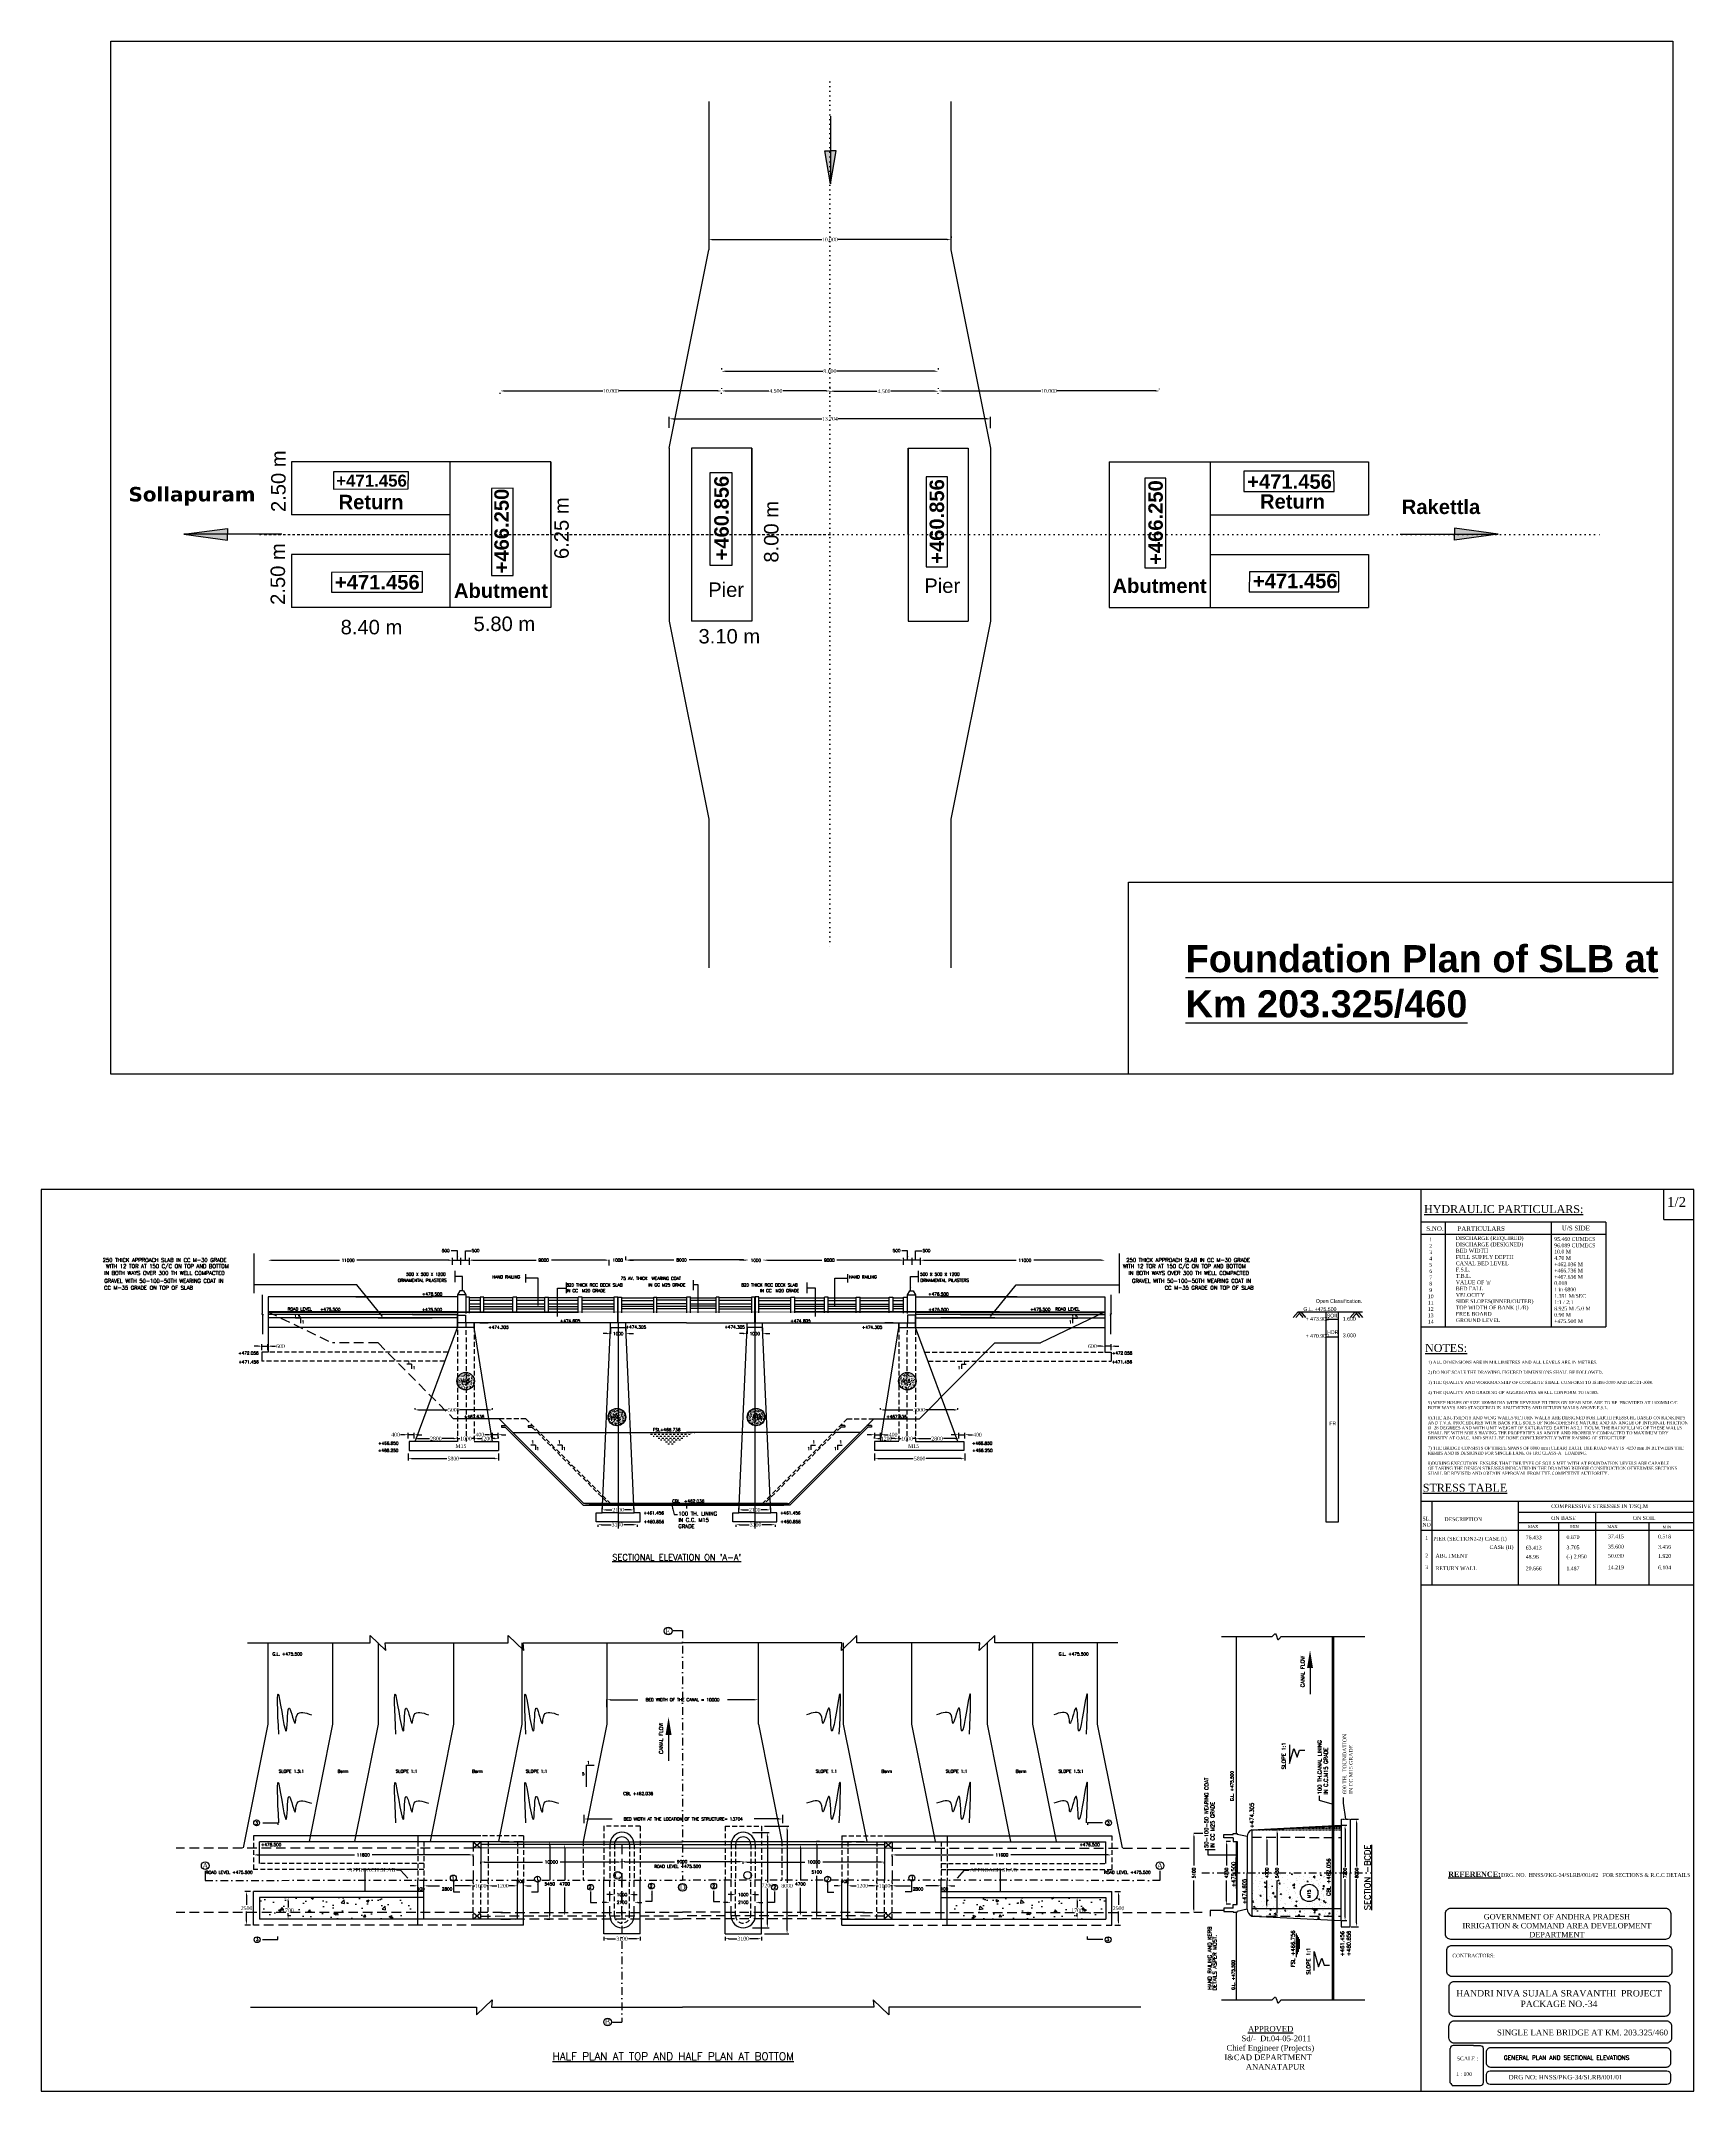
# Model space of a CAD drawing. Header units: millimetres. Extents: x 396 to 1487, y 1636 to 2989.
import ezdxf
from ezdxf.enums import TextEntityAlignment as Align

# ---------------------------------------------------------------- set-up
doc = ezdxf.new("R2010")
doc.units = ezdxf.units.MM
for name, pattern in [('ACAD_ISO07W100', [3, 0, -3]), ('DASHDOT', [1, 0.5, -0.25, 0, -0.25]), ('DASHDOTX2', [2, 1, -0.5, 0, -0.5]), ('HIDDEN', [9.525, 6.35, -3.175])]:
    doc.linetypes.add(name, pattern=pattern)
for name, color, linetype in [('MAIN', 7, 'Continuous'), ('SHEET', 3, 'Continuous'), ('TEXT_GENERAL', 4, 'Continuous')]:
    doc.layers.add(name, color=color, linetype=linetype)
doc.styles.add('ARIAL NARROW', font='ARIALN.TTF')
doc.styles.add('ROMANS', font='romans')
doc.styles.add('ROMANT', font='romant')
doc.styles.get("Standard").update_dxf_attribs({"font": 'times.ttf'})
doc.styles.add('TIMES NEW ROMAN', font='times.ttf')
doc.dimstyles.new('ISO-25', dxfattribs={"dimtxt": 2.5, "dimasz": 2.5, "dimexe": 1.25, "dimexo": 2, "dimtad": 0, "dimtih": 1, "dimtoh": 1, "dimlfac": 100, "dimtxsty": 'TIMES NEW ROMAN', "dimcen": 2.5, "dimadec": 0, "dimazin": 0, "dimtfac": 1, "dimtmove": 0, "dimatfit": 3, "dimfxl": 1, "dimarcsym": 0})
doc.dimstyles.get("Standard").update_dxf_attribs({"dimtxt": 2, "dimasz": 2.5, "dimexe": 0.18, "dimexo": 0.18, "dimgap": 1.5, "dimtad": 0, "dimtih": 1, "dimtoh": 1, "dimdec": 0, "dimlfac": 100, "dimzin": 0, "dimdsep": 46, "dimtxsty": 'ROMANS', "dimcen": 0.09, "dimadec": 0, "dimazin": 0, "dimtfac": 1, "dimtdec": 0, "dimtofl": 0, "dimtmove": 1, "dimatfit": 1, "dimfxl": 1, "dimtolj": 1, "dimtzin": 0, "dimarcsym": 0})
doc.dimstyles.new('STANDARD$0', dxfattribs={"dimscale": 88.888889, "dimtxt": 0.02, "dimasz": 0.02, "dimexe": 0.1, "dimexo": 0.1, "dimgap": 0.09, "dimtad": 2, "dimtih": 1, "dimtoh": 1, "dimdec": 0, "dimzin": 1, "dimdsep": 46, "dimtxsty": 'Standard', "dimcen": 0.09, "dimadec": 0, "dimazin": 0, "dimtfac": 1, "dimtdec": 4, "dimtofl": 0, "dimtmove": 0, "dimatfit": 3, "dimfxl": 1, "dimtolj": 1, "dimtzin": 1, "dimarcsym": 0})
doc.dimstyles.new('STANDARD$7', dxfattribs={"dimtxt": 2, "dimasz": 2, "dimexe": 1.25, "dimexo": 0.625, "dimtad": 1, "dimdec": 0, "dimlfac": 0.5, "dimdsep": 46, "dimtxsty": 'Standard', "dimcen": 2.5, "dimadec": 0, "dimazin": 0, "dimtfac": 1, "dimtdec": 0, "dimtmove": 0, "dimatfit": 3, "dimfxl": 1, "dimtolj": 1, "dimtzin": 0, "dimarcsym": 0})
pattern_1 = [(50, (83.17, 435.3), (182.185, -15.939), [19.05, -209.55]), (355, (83.17, 435.3), (-35.243, 191.057), [15.24, -167.64]), (100.451, (98.35, 433.97), (146.943, 175.117), [16.19, -178.09]), (46.184, (83.17, 486.1), (271.08, -42.042), [28.575, -314.325]), (96.636, (105.76, 482.6), (237.404, 247.426), [24.285, -267.135]), (351.184, (83.17, 486.1), (237.405, 247.425), [22.86, -251.46]), (21, (108.57, 473.4), (151.615, -102.266), [19.05, -209.55]), (326, (108.57, 473.4), (61.802, 184.188), [15.24, -167.64]), (71.451, (121.2, 464.88), (213.416, 81.923), [16.19, -178.09]), (37.5, (83.17, 435.3), (3.0886, 84.555), [0, -165.608, 0, -170.18, 0, -168.275]), (7.5, (83.17, 435.3), (66.8197, 100.1806), [0, -97.028, 0, -161.798, 0, -64.135]), (327.5, (26.53, 435.3), (135.5906, -5.7287), [0, -63.5, 0, -198.12, 0, -262.89]), (317.5, (1.13, 435.3), (148.129, 25.4265), [0, -82.55, 0, -131.572, 0, -186.69])]

# ---------------------------------------------------------------- blocks, each defined once
blk = doc.blocks.new('*D22')
at = {"color": 0, "lineweight": -2, "transparency": 16777216}
for p, q in [((772.2, 2140.1), (772.2, 2136)), ((782.2, 2140.1), (782.2, 2136)), ((769.7, 2136.2), (767.2, 2136.2)), ((784.7, 2136.2), (787.2, 2136.2))]:
    blk.add_line(p, q, dxfattribs=at)
at = {"color": 0, "transparency": 16777216}
for points in [[(769.7, 2136.6), (769.7, 2135.8), (772.2, 2136.2)], [(784.7, 2136.6), (784.7, 2135.8), (782.2, 2136.2)]]:
    blk.add_solid(points, dxfattribs=at)
at = {"layer": 'Defpoints', "color": 0, "transparency": 16777216}
for p in [(772.2, 2140.2), (782.2, 2140.2), (782.2, 2136.2)]:
    blk.add_point(p, dxfattribs=at)
at = {"color": 0, "transparency": 16777216, "insert": (777.2, 2136.2), "char_height": 2, "attachment_point": 5, "style": 'ROMANS'}
blk.add_mtext('\\A1;1000', dxfattribs=at)
blk = doc.blocks.new('*D23')
at = {"color": 0, "lineweight": -2, "transparency": 16777216}
for p, q in [((768.7, 2184.7), (766.2, 2184.7)), ((771.2, 2184.6), (771.2, 2184.9)), ((782.3, 2184.6), (782.3, 2184.9)), ((784.8, 2184.7), (787.3, 2184.7))]:
    blk.add_line(p, q, dxfattribs=at)
at = {"color": 0, "transparency": 16777216}
for points in [[(768.7, 2185.1), (768.7, 2184.3), (771.2, 2184.7)], [(784.8, 2185.1), (784.8, 2184.3), (782.3, 2184.7)]]:
    blk.add_solid(points, dxfattribs=at)
at = {"layer": 'Defpoints', "color": 0, "transparency": 16777216}
for p in [(771.2, 2184.5), (782.3, 2184.7), (782.3, 2184.5)]:
    blk.add_point(p, dxfattribs=at)
at = {"color": 0, "transparency": 16777216, "insert": (776.9, 2184.7), "char_height": 2, "attachment_point": 5, "style": 'ROMANS'}
blk.add_mtext('\\A1;1000', dxfattribs=at)
blk = doc.blocks.new('*D25')
at = {"color": 0, "lineweight": -2, "transparency": 16777216}
for p, q in [((763.7, 2010), (763.7, 2008.8)), ((766.2, 2010.1), (772.5, 2010.1)), ((787.2, 2010.1), (780.8, 2010.1)), ((789.7, 2010), (789.7, 2008.8))]:
    blk.add_line(p, q, dxfattribs=at)
at = {"color": 0, "transparency": 16777216}
for points in [[(766.2, 2010.5), (766.2, 2009.7), (763.7, 2010.1)], [(787.2, 2010.5), (787.2, 2009.7), (789.7, 2010.1)]]:
    blk.add_solid(points, dxfattribs=at)
at = {"layer": 'Defpoints', "color": 0, "transparency": 16777216}
for p in [(763.7, 2012), (789.7, 2012), (789.7, 2010.1)]:
    blk.add_point(p, dxfattribs=at)
at = {"color": 0, "transparency": 16777216, "insert": (776.7, 2010.1), "char_height": 2.5, "attachment_point": 5, "style": 'TIMES NEW ROMAN'}
blk.add_mtext('3100', dxfattribs=at)
blk = doc.blocks.new('*D24')
at = {"color": 0, "lineweight": -2, "transparency": 16777216}
for p, q in [((766.7, 2020), (766.7, 2021.2)), ((769.2, 2019.9), (773, 2019.9)), ((785.2, 2019.9), (781.4, 2019.9)), ((787.7, 2020), (787.7, 2021.2))]:
    blk.add_line(p, q, dxfattribs=at)
at = {"color": 0, "transparency": 16777216}
for points in [[(769.2, 2020.3), (769.2, 2019.5), (766.7, 2019.9)], [(785.2, 2020.3), (785.2, 2019.5), (787.7, 2019.9)]]:
    blk.add_solid(points, dxfattribs=at)
at = {"layer": 'Defpoints', "color": 0, "transparency": 16777216}
for p in [(766.7, 2019.9), (766.7, 2018), (787.7, 2018)]:
    blk.add_point(p, dxfattribs=at)
at = {"color": 0, "transparency": 16777216, "insert": (777.2, 2019.9), "char_height": 2.5, "attachment_point": 5, "style": 'TIMES NEW ROMAN'}
blk.add_mtext('2100', dxfattribs=at)
blk = doc.blocks.new('*D26')
at = {"color": 0, "lineweight": -2, "transparency": 16777216}
for p, q in [((678.7, 2184.5), (678.7, 2184.5)), ((681.2, 2184.7), (723, 2184.7)), ((768.8, 2184.7), (733.1, 2184.7)), ((771.3, 2184.8), (771.3, 2184.9))]:
    blk.add_line(p, q, dxfattribs=at)
at = {"color": 0, "transparency": 16777216}
for points in [[(681.2, 2185.1), (681.2, 2184.3), (678.7, 2184.7)], [(768.8, 2185.1), (768.8, 2184.3), (771.3, 2184.7)]]:
    blk.add_solid(points, dxfattribs=at)
at = {"layer": 'Defpoints', "color": 0, "transparency": 16777216}
for p in [(678.7, 2184.7), (678.7, 2184.7), (771.3, 2184.6)]:
    blk.add_point(p, dxfattribs=at)
at = {"color": 0, "transparency": 16777216, "insert": (728, 2184.7), "char_height": 2, "attachment_point": 5, "style": 'ROMANS'}
blk.add_mtext('\\A1;9000', dxfattribs=at)
blk = doc.blocks.new('*D27')
at = {"color": 0, "lineweight": -2, "transparency": 16777216}
for p, q in [((548.6, 2184.6), (593.2, 2184.6)), ((665.4, 2184.6), (604.8, 2184.6)), ((667.9, 2184.1), (667.9, 2184.8))]:
    blk.add_line(p, q, dxfattribs=at)
at = {"color": 0, "transparency": 16777216}
for points in [[(548.6, 2185.1), (548.6, 2184.2), (546.1, 2184.6)], [(665.4, 2185.1), (665.4, 2184.2), (667.9, 2184.6)]]:
    blk.add_solid(points, dxfattribs=at)
at = {"layer": 'Defpoints', "color": 0, "transparency": 16777216}
for p in [(546.1, 2184.6), (546.1, 2184.6), (667.9, 2183.9)]:
    blk.add_point(p, dxfattribs=at)
at = {"color": 0, "transparency": 16777216, "insert": (599, 2184.6), "char_height": 2, "attachment_point": 5, "style": 'ROMANS'}
blk.add_mtext('\\A1;11000', dxfattribs=at)
blk = doc.blocks.new('*D28')
at = {"color": 0, "lineweight": -2, "transparency": 16777216}
for p, q in [((643.2, 2086.2), (643.2, 2087.1)), ((645.7, 2085.9), (664.5, 2085.9)), ((691.7, 2085.9), (672.8, 2085.9)), ((694.2, 2086.1), (694.2, 2087.1))]:
    blk.add_line(p, q, dxfattribs=at)
at = {"color": 0, "transparency": 16777216}
for points in [[(645.7, 2086.3), (645.7, 2085.4), (643.2, 2085.9)], [(691.7, 2086.3), (691.7, 2085.4), (694.2, 2085.9)]]:
    blk.add_solid(points, dxfattribs=at)
at = {"layer": 'Defpoints', "color": 0, "transparency": 16777216}
for p in [(643.2, 2084.2), (694.2, 2085.9), (694.2, 2084.1)]:
    blk.add_point(p, dxfattribs=at)
at = {"color": 0, "transparency": 16777216, "insert": (668.7, 2085.9), "char_height": 2.5, "attachment_point": 5, "style": 'TIMES NEW ROMAN'}
blk.add_mtext('5000', dxfattribs=at)
blk = doc.blocks.new('*D29')
at = {"color": 0, "lineweight": -2, "transparency": 16777216}
for p, q in [((638.6, 2057), (638.6, 2052.5)), ((698.2, 2057), (698.2, 2052.5)), ((641.1, 2053.7), (664.2, 2053.7)), ((695.7, 2053.7), (672.6, 2053.7))]:
    blk.add_line(p, q, dxfattribs=at)
at = {"color": 0, "transparency": 16777216}
for points in [[(641.1, 2054.1), (641.1, 2053.3), (638.6, 2053.7)], [(695.7, 2054.1), (695.7, 2053.3), (698.2, 2053.7)]]:
    blk.add_solid(points, dxfattribs=at)
at = {"layer": 'Defpoints', "color": 0, "transparency": 16777216}
for p in [(638.6, 2059), (698.2, 2059), (698.2, 2053.7)]:
    blk.add_point(p, dxfattribs=at)
at = {"color": 0, "transparency": 16777216, "insert": (668.4, 2053.7), "char_height": 2.5, "attachment_point": 5, "style": 'TIMES NEW ROMAN'}
blk.add_mtext('5800', dxfattribs=at)
blk = doc.blocks.new('*D30')
at = {"color": 0, "lineweight": -2, "transparency": 16777216}
for p, q in [((642.6, 2067), (642.6, 2068.1)), ((645.1, 2066.9), (652.7, 2066.9)), ((668.7, 2066.9), (661.1, 2066.9)), ((671.2, 2067), (671.2, 2068.1))]:
    blk.add_line(p, q, dxfattribs=at)
at = {"color": 0, "transparency": 16777216}
for points in [[(645.1, 2067.3), (645.1, 2066.5), (642.6, 2066.9)], [(668.7, 2067.3), (668.7, 2066.5), (671.2, 2066.9)]]:
    blk.add_solid(points, dxfattribs=at)
at = {"layer": 'Defpoints', "color": 0, "transparency": 16777216}
for p in [(642.6, 2065), (671.2, 2066.9), (671.2, 2065)]:
    blk.add_point(p, dxfattribs=at)
at = {"color": 0, "transparency": 16777216, "insert": (656.9, 2066.9), "char_height": 2.5, "attachment_point": 5, "style": 'TIMES NEW ROMAN'}
blk.add_mtext('2800', dxfattribs=at)
blk = doc.blocks.new('*D31')
at = {"color": 0, "lineweight": -2, "transparency": 16777216}
for p, q in [((682.2, 2067), (682.2, 2068.1)), ((684.7, 2066.9), (686.1, 2066.9)), ((695.7, 2066.9), (694.2, 2066.9)), ((698.2, 2067), (698.2, 2068.1))]:
    blk.add_line(p, q, dxfattribs=at)
at = {"color": 0, "transparency": 16777216}
for points in [[(684.7, 2067.3), (684.7, 2066.5), (682.2, 2066.9)], [(695.7, 2067.3), (695.7, 2066.5), (698.2, 2066.9)]]:
    blk.add_solid(points, dxfattribs=at)
at = {"layer": 'Defpoints', "color": 0, "transparency": 16777216}
for p in [(682.2, 2065), (698.2, 2066.9), (698.2, 2065)]:
    blk.add_point(p, dxfattribs=at)
at = {"color": 0, "transparency": 16777216, "insert": (690.2, 2066.9), "char_height": 2.5, "attachment_point": 5, "style": 'TIMES NEW ROMAN'}
blk.add_mtext('1200', dxfattribs=at)
blk = doc.blocks.new('*D32')
at = {"color": 0, "lineweight": -2, "transparency": 16777216}
for p, q in [((668.7, 2066.9), (666.2, 2066.9)), ((671.2, 2067), (671.2, 2068.1)), ((671.2, 2066.9), (672.6, 2066.9)), ((682.2, 2066.9), (680.7, 2066.9)), ((682.2, 2067.7), (682.2, 2068.1)), ((684.7, 2066.9), (687.2, 2066.9))]:
    blk.add_line(p, q, dxfattribs=at)
at = {"color": 0, "transparency": 16777216}
for points in [[(668.7, 2067.3), (668.7, 2066.5), (671.2, 2066.9)], [(684.7, 2067.3), (684.7, 2066.5), (682.2, 2066.9)]]:
    blk.add_solid(points, dxfattribs=at)
at = {"layer": 'Defpoints', "color": 0, "transparency": 16777216}
for p in [(671.2, 2065), (682.2, 2066.9), (682.2, 2065.7)]:
    blk.add_point(p, dxfattribs=at)
at = {"color": 0, "transparency": 16777216, "insert": (676.7, 2066.9), "char_height": 2.5, "attachment_point": 5, "style": 'TIMES NEW ROMAN'}
blk.add_mtext('1000', dxfattribs=at)
blk = doc.blocks.new('*D33')
at = {"color": 0, "lineweight": -2, "transparency": 16777216}
for p, q in [((638.6, 2067), (638.6, 2070.7)), ((642.6, 2067), (642.6, 2070.7)), ((636.1, 2069.5), (633.6, 2069.5)), ((642.6, 2069.5), (638.6, 2069.5)), ((645.1, 2069.5), (647.6, 2069.5))]:
    blk.add_line(p, q, dxfattribs=at)
at = {"color": 0, "transparency": 16777216}
for points in [[(636.1, 2069.9), (636.1, 2069.1), (638.6, 2069.5)], [(645.1, 2069.9), (645.1, 2069.1), (642.6, 2069.5)]]:
    blk.add_solid(points, dxfattribs=at)
at = {"layer": 'Defpoints', "color": 0, "transparency": 16777216}
for p in [(638.6, 2065), (642.6, 2069.5), (642.6, 2065)]:
    blk.add_point(p, dxfattribs=at)
at = {"color": 0, "transparency": 16777216, "insert": (630.3, 2069.5), "char_height": 2.5, "attachment_point": 5, "style": 'TIMES NEW ROMAN'}
blk.add_mtext('400', dxfattribs=at)
blk = doc.blocks.new('*D34')
at = {"color": 0, "lineweight": -2, "transparency": 16777216}
for p, q in [((694.2, 2067), (694.2, 2070.7)), ((698, 2067), (698, 2070.7)), ((691.7, 2069.5), (689.2, 2069.5)), ((698, 2069.5), (694.2, 2069.5)), ((700.5, 2069.5), (703, 2069.5))]:
    blk.add_line(p, q, dxfattribs=at)
at = {"color": 0, "transparency": 16777216}
for points in [[(691.7, 2069.9), (691.7, 2069.1), (694.2, 2069.5)], [(700.5, 2069.9), (700.5, 2069.1), (698, 2069.5)]]:
    blk.add_solid(points, dxfattribs=at)
at = {"layer": 'Defpoints', "color": 0, "transparency": 16777216}
for p in [(694.2, 2065), (698, 2069.5), (698, 2065)]:
    blk.add_point(p, dxfattribs=at)
at = {"color": 0, "transparency": 16777216, "insert": (685.9, 2069.5), "char_height": 2.5, "attachment_point": 5, "style": 'TIMES NEW ROMAN'}
blk.add_mtext('400', dxfattribs=at)
blk = doc.blocks.new('*D35')
at = {"color": 0, "lineweight": -2, "transparency": 16777216}
for p, q in [((767.7, 1738.1), (767.7, 1735.7)), ((770.2, 1736.9), (775.5, 1736.9)), ((789.2, 1736.9), (783.9, 1736.9)), ((791.7, 1738.1), (791.7, 1735.7))]:
    blk.add_line(p, q, dxfattribs=at)
at = {"color": 0, "transparency": 16777216}
for points in [[(770.2, 1737.3), (770.2, 1736.5), (767.7, 1736.9)], [(789.2, 1737.3), (789.2, 1736.5), (791.7, 1736.9)]]:
    blk.add_solid(points, dxfattribs=at)
at = {"layer": 'Defpoints', "color": 0, "transparency": 16777216}
for p in [(767.7, 1740.1), (791.7, 1740.1), (791.7, 1736.9)]:
    blk.add_point(p, dxfattribs=at)
at = {"color": 0, "transparency": 16777216, "insert": (779.7, 1736.9), "char_height": 2.5, "attachment_point": 5, "style": 'TIMES NEW ROMAN'}
blk.add_mtext('3100', dxfattribs=at)
blk = doc.blocks.new('*D36')
at = {"color": 0, "lineweight": -2, "transparency": 16777216}
for p, q in [((769.2, 1760.9), (766.7, 1760.9)), ((790.2, 1760.9), (792.7, 1760.9))]:
    blk.add_line(p, q, dxfattribs=at)
at = {"color": 0, "transparency": 16777216}
for points in [[(769.2, 1761.3), (769.2, 1760.5), (771.7, 1760.9)], [(790.2, 1761.3), (790.2, 1760.5), (787.7, 1760.9)]]:
    blk.add_solid(points, dxfattribs=at)
at = {"layer": 'Defpoints', "color": 0, "transparency": 16777216}
for p in [(771.7, 1760.9), (787.7, 1760.9), (787.7, 1760.9)]:
    blk.add_point(p, dxfattribs=at)
at = {"color": 0, "transparency": 16777216, "insert": (779.7, 1760.9), "char_height": 2, "attachment_point": 5, "style": 'ROMANS'}
blk.add_mtext('\\A1;2100', dxfattribs=at)
blk = doc.blocks.new('A$C697F229C')
at = {"style": 'ROMANT'}
blk.add_text('%%UHALF PLAN AT TOP AND HALF PLAN AT BOTTOM', height=5, dxfattribs=at).set_placement((100.4, 1), align=Align.CENTER)
blk = doc.blocks.new('*D37')
at = {"color": 0, "lineweight": -2, "transparency": 16777216}
for p, q in [((772.2, 1766), (769.7, 1766)), ((787.2, 1766), (789.7, 1766))]:
    blk.add_line(p, q, dxfattribs=at)
at = {"color": 0, "transparency": 16777216}
for points in [[(772.2, 1766.5), (772.2, 1765.6), (774.7, 1766)], [(787.2, 1766.5), (787.2, 1765.6), (784.7, 1766)]]:
    blk.add_solid(points, dxfattribs=at)
at = {"layer": 'Defpoints', "color": 0, "transparency": 16777216}
for p in [(774.7, 1766), (784.7, 1766), (784.7, 1766)]:
    blk.add_point(p, dxfattribs=at)
at = {"color": 0, "transparency": 16777216, "insert": (779.7, 1766), "char_height": 2, "attachment_point": 5, "style": 'ROMANS'}
blk.add_mtext('\\A1;1000', dxfattribs=at)
blk = doc.blocks.new('*D38')
at = {"color": 0, "lineweight": -2, "transparency": 16777216}
for p, q in [((741.9, 1796.6), (741.9, 1775.6)), ((741.9, 1754.6), (741.9, 1770.6))]:
    blk.add_line(p, q, dxfattribs=at)
at = {"color": 0, "transparency": 16777216}
for points in [[(741.5, 1796.6), (742.3, 1796.6), (741.9, 1799.1)], [(741.5, 1754.6), (742.3, 1754.6), (741.9, 1752.1)]]:
    blk.add_solid(points, dxfattribs=at)
at = {"layer": 'Defpoints', "color": 0, "transparency": 16777216}
for p in [(741.9, 1799.1), (741.9, 1752.1), (741.9, 1752.1)]:
    blk.add_point(p, dxfattribs=at)
at = {"color": 0, "transparency": 16777216, "insert": (741.9, 1773.1), "char_height": 2, "attachment_point": 5, "style": 'ROMANS'}
blk.add_mtext('\\A1;4700', dxfattribs=at)
blk = doc.blocks.new('*D39')
at = {"color": 0, "lineweight": -2, "transparency": 16777216}
for p, q in [((730.1, 1800.9), (732.1, 1800.9)), ((732, 1798.4), (732, 1775.6)), ((732, 1752.4), (732, 1770.6)), ((730.1, 1749.9), (732.1, 1749.9))]:
    blk.add_line(p, q, dxfattribs=at)
at = {"color": 0, "transparency": 16777216}
for points in [[(731.5, 1798.4), (732.4, 1798.4), (732, 1800.9)], [(731.5, 1752.4), (732.4, 1752.4), (732, 1749.9)]]:
    blk.add_solid(points, dxfattribs=at)
at = {"layer": 'Defpoints', "color": 0, "transparency": 16777216}
for p in [(729.9, 1800.9), (729.9, 1749.9), (732, 1749.9)]:
    blk.add_point(p, dxfattribs=at)
at = {"color": 0, "transparency": 16777216, "insert": (732, 1773.1), "char_height": 2, "attachment_point": 5, "style": 'ROMANS'}
blk.add_mtext('\\A1;5450', dxfattribs=at)
blk = doc.blocks.new('*D40')
at = {"color": 0, "lineweight": -2, "transparency": 16777216}
for p, q in [((708.2, 1771.8), (705.7, 1771.8)), ((710.7, 1770.4), (710.7, 1772)), ((714.7, 1770.4), (714.7, 1772)), ((717.2, 1771.8), (719.7, 1771.8))]:
    blk.add_line(p, q, dxfattribs=at)
at = {"color": 0, "transparency": 16777216}
for points in [[(708.2, 1772.2), (708.2, 1771.4), (710.7, 1771.8)], [(717.2, 1772.2), (717.2, 1771.4), (714.7, 1771.8)]]:
    blk.add_solid(points, dxfattribs=at)
at = {"layer": 'Defpoints', "color": 0, "transparency": 16777216}
for p in [(710.7, 1770.2), (714.7, 1771.8), (714.7, 1770.2)]:
    blk.add_point(p, dxfattribs=at)
at = {"color": 0, "transparency": 16777216, "insert": (712.7, 1774.7), "char_height": 2, "attachment_point": 5, "style": 'ROMANS'}
blk.add_mtext('\\A1;400', dxfattribs=at)
blk = doc.blocks.new('*D41')
at = {"color": 0, "lineweight": -2, "transparency": 16777216}
for p, q in [((681.5, 1773.8), (681.5, 1773)), ((691.5, 1773.8), (691.5, 1773)), ((679, 1771.8), (676.5, 1771.8)), ((681.5, 1771.8), (682.5, 1771.8)), ((691.5, 1771.8), (690.5, 1771.8)), ((694, 1771.8), (696.5, 1771.8))]:
    blk.add_line(p, q, dxfattribs=at)
at = {"color": 0, "transparency": 16777216}
for points in [[(679, 1772.2), (679, 1771.4), (681.5, 1771.8)], [(694, 1772.2), (694, 1771.4), (691.5, 1771.8)]]:
    blk.add_solid(points, dxfattribs=at)
at = {"layer": 'Defpoints', "color": 0, "transparency": 16777216}
for p in [(681.5, 1771.8), (691.5, 1771.8), (691.5, 1771.8)]:
    blk.add_point(p, dxfattribs=at)
at = {"color": 0, "transparency": 16777216, "insert": (686.5, 1771.8), "char_height": 2.5, "attachment_point": 5, "style": 'TIMES NEW ROMAN'}
blk.add_mtext('1000', dxfattribs=at)
blk = doc.blocks.new('*D42')
at = {"color": 0, "lineweight": -2, "transparency": 16777216}
for p, q in [((686.5, 1786.2), (686.5, 1787.7)), ((689, 1787.5), (727.3, 1787.5)), ((777.2, 1787.5), (738.9, 1787.5)), ((779.7, 1786.6), (779.7, 1787.7))]:
    blk.add_line(p, q, dxfattribs=at)
at = {"color": 0, "transparency": 16777216}
for points in [[(689, 1787.9), (689, 1787.1), (686.5, 1787.5)], [(777.2, 1787.9), (777.2, 1787.1), (779.7, 1787.5)]]:
    blk.add_solid(points, dxfattribs=at)
at = {"layer": 'Defpoints', "color": 0, "transparency": 16777216}
for p in [(686.5, 1786), (779.7, 1787.5), (779.7, 1786.4)]:
    blk.add_point(p, dxfattribs=at)
at = {"color": 0, "transparency": 16777216, "insert": (733.1, 1787.5), "char_height": 2, "attachment_point": 5, "style": 'ROMANS'}
blk.add_mtext('\\A1;10000', dxfattribs=at)
blk = doc.blocks.new('*D49')
at = {"color": 0, "lineweight": -2, "transparency": 16777216}
for p, q in [((536.5, 1792.4), (536.5, 1792.4)), ((539, 1792.2), (603.2, 1792.2)), ((679, 1792.2), (614.8, 1792.2)), ((681.5, 1791.1), (681.5, 1792.4))]:
    blk.add_line(p, q, dxfattribs=at)
at = {"color": 0, "transparency": 16777216}
for points in [[(539, 1792.6), (539, 1791.8), (536.5, 1792.2)], [(679, 1792.6), (679, 1791.8), (681.5, 1792.2)]]:
    blk.add_solid(points, dxfattribs=at)
at = {"layer": 'Defpoints', "color": 0, "transparency": 16777216}
for p in [(536.5, 1792.2), (681.5, 1792.2), (681.5, 1790.9)]:
    blk.add_point(p, dxfattribs=at)
at = {"color": 0, "transparency": 16777216, "insert": (609, 1792.2), "char_height": 2, "attachment_point": 5, "style": 'ROMANS'}
blk.add_mtext('\\A1;11600', dxfattribs=at)
blk = doc.blocks.new('*D43')
at = {"color": 0, "lineweight": -2, "transparency": 16777216}
for p, q in [((769.7, 1889.7), (769.7, 1894.8)), ((772.2, 1894.6), (790.1, 1894.6)), ((867.2, 1894.6), (849.3, 1894.6)), ((869.7, 1889.7), (869.7, 1894.8))]:
    blk.add_line(p, q, dxfattribs=at)
at = {"color": 0, "transparency": 16777216}
for points in [[(772.2, 1895), (772.2, 1894.2), (769.7, 1894.6)], [(867.2, 1895), (867.2, 1894.2), (869.7, 1894.6)]]:
    blk.add_solid(points, dxfattribs=at)
at = {"layer": 'Defpoints', "color": 0, "transparency": 16777216}
for p in [(869.7, 1894.6), (769.7, 1889.5), (869.7, 1889.5)]:
    blk.add_point(p, dxfattribs=at)
at = {"color": 0, "transparency": 16777216, "insert": (819.7, 1894.6), "char_height": 2, "attachment_point": 5, "style": 'ROMANS'}
blk.add_mtext('\\A1;BED WIDTH OF THE CANAL = 10000', dxfattribs=at)
blk = doc.blocks.new('*D44')
at = {"color": 0, "lineweight": -2, "transparency": 16777216}
for p, q in [((642.5, 1771.8), (640, 1771.8)), ((645, 1770.4), (645, 1772)), ((649, 1770.4), (649, 1772)), ((651.5, 1771.8), (654, 1771.8))]:
    blk.add_line(p, q, dxfattribs=at)
at = {"color": 0, "transparency": 16777216}
for points in [[(642.5, 1772.2), (642.5, 1771.4), (645, 1771.8)], [(651.5, 1772.2), (651.5, 1771.4), (649, 1771.8)]]:
    blk.add_solid(points, dxfattribs=at)
at = {"layer": 'Defpoints', "color": 0, "transparency": 16777216}
for p in [(645, 1770.2), (649, 1771.8), (649, 1770.2)]:
    blk.add_point(p, dxfattribs=at)
at = {"color": 0, "transparency": 16777216, "insert": (647, 1769.7), "char_height": 2, "attachment_point": 5, "style": 'ROMANS'}
blk.add_mtext('\\A1;400', dxfattribs=at)
blk = doc.blocks.new('*D45')
at = {"color": 0, "lineweight": -2, "transparency": 16777216}
for p, q in [((757.1, 1815.9), (773.2, 1815.9)), ((883.1, 1815.9), (866.9, 1815.9))]:
    blk.add_line(p, q, dxfattribs=at)
at = {"color": 0, "transparency": 16777216}
for points in [[(757.1, 1816.3), (757.1, 1815.5), (754.6, 1815.9)], [(883.1, 1816.3), (883.1, 1815.5), (885.6, 1815.9)]]:
    blk.add_solid(points, dxfattribs=at)
at = {"layer": 'Defpoints', "color": 0, "transparency": 16777216}
for p in [(754.6, 1815.9), (885.6, 1815.9), (885.6, 1815.9)]:
    blk.add_point(p, dxfattribs=at)
at = {"color": 0, "transparency": 16777216, "insert": (820.1, 1815.9), "char_height": 2, "attachment_point": 5, "style": 'ROMANS'}
blk.add_mtext('\\A1;BED WIDTH AT THE LOCATION OF THE STRUCTURE= 13704', dxfattribs=at)
blk = doc.blocks.new('*D46')
at = {"color": 0, "linetype": 'HIDDEN', "lineweight": -2, "transparency": 16777216}
for p, q in [((534.5, 1768.1), (530.8, 1768.1)), ((532, 1765.6), (532, 1758.9)), ((534.5, 1745.9), (530.8, 1745.9)), ((532, 1748.4), (532, 1755.1))]:
    blk.add_line(p, q, dxfattribs=at)
at = {"color": 0, "linetype": 'HIDDEN', "transparency": 16777216}
for points in [[(531.6, 1765.6), (532.4, 1765.6), (532, 1768.1)], [(531.6, 1748.4), (532.4, 1748.4), (532, 1745.9)]]:
    blk.add_solid(points, dxfattribs=at)
at = {"layer": 'Defpoints', "color": 0, "linetype": 'HIDDEN', "transparency": 16777216}
for p in [(532, 1768.1), (536.5, 1768.1), (536.5, 1745.9)]:
    blk.add_point(p, dxfattribs=at)
at = {"color": 0, "linetype": 'HIDDEN', "transparency": 16777216, "insert": (532, 1757), "char_height": 2.5, "attachment_point": 5, "style": 'TIMES NEW ROMAN'}
blk.add_mtext('2500', dxfattribs=at)
blk = doc.blocks.new('*D47')
at = {"color": 0, "lineweight": -2, "transparency": 16777216}
for p, q in [((557.4, 1764.1), (558.1, 1764.1)), ((559.4, 1761.6), (559.4, 1757.5)), ((559.4, 1752.4), (559.4, 1753.7)), ((561.4, 1749.9), (560.6, 1749.9))]:
    blk.add_line(p, q, dxfattribs=at)
at = {"color": 0, "transparency": 16777216}
for points in [[(558.9, 1761.6), (559.8, 1761.6), (559.4, 1764.1)], [(558.9, 1752.4), (559.8, 1752.4), (559.4, 1749.9)]]:
    blk.add_solid(points, dxfattribs=at)
at = {"layer": 'Defpoints', "color": 0, "transparency": 16777216}
for p in [(559.4, 1764.1), (559.4, 1749.9), (559.4, 1749.9)]:
    blk.add_point(p, dxfattribs=at)
at = {"color": 0, "transparency": 16777216, "insert": (559.3, 1755.6), "char_height": 2.5, "attachment_point": 5, "style": 'TIMES NEW ROMAN'}
blk.add_mtext('1700', dxfattribs=at)
blk = doc.blocks.new('*D48')
at = {"color": 0, "lineweight": -2, "transparency": 16777216}
for p, q in [((649, 1770.4), (649, 1772)), ((651.5, 1771.8), (659.3, 1771.8)), ((679, 1771.8), (669.3, 1771.8)), ((681.5, 1770.4), (681.5, 1772))]:
    blk.add_line(p, q, dxfattribs=at)
at = {"color": 0, "transparency": 16777216}
for points in [[(651.5, 1772.2), (651.5, 1771.4), (649, 1771.8)], [(679, 1772.2), (679, 1771.4), (681.5, 1771.8)]]:
    blk.add_solid(points, dxfattribs=at)
at = {"layer": 'Defpoints', "color": 0, "transparency": 16777216}
for p in [(649, 1770.2), (681.5, 1771.8), (681.5, 1770.2)]:
    blk.add_point(p, dxfattribs=at)
at = {"color": 0, "transparency": 16777216, "insert": (664.3, 1769.7), "char_height": 2, "attachment_point": 5, "style": 'ROMANS'}
blk.add_mtext('\\A1;2800', dxfattribs=at)
blk = doc.blocks.new('*D123')
at = {"color": 0, "lineweight": -2, "transparency": 16777216}
for p, q in [((710.7, 1773.8), (710.7, 1773)), ((691.5, 1769.8), (691.5, 1770.5)), ((694, 1771.8), (697.1, 1771.8)), ((708.2, 1771.8), (705.1, 1771.8))]:
    blk.add_line(p, q, dxfattribs=at)
at = {"color": 0, "transparency": 16777216}
for points in [[(694, 1772.2), (694, 1771.4), (691.5, 1771.8)], [(708.2, 1772.2), (708.2, 1771.4), (710.7, 1771.8)]]:
    blk.add_solid(points, dxfattribs=at)
at = {"layer": 'Defpoints', "color": 0, "transparency": 16777216}
for p in [(691.5, 1771.8), (710.7, 1771.8), (710.7, 1771.8)]:
    blk.add_point(p, dxfattribs=at)
at = {"color": 0, "transparency": 16777216, "insert": (701.1, 1771.8), "char_height": 2.5, "attachment_point": 5, "style": 'TIMES NEW ROMAN'}
blk.add_mtext('1200', dxfattribs=at)
blk = doc.blocks.new('*D50')
at = {"color": 0, "lineweight": -2, "transparency": 16777216}
for p, q in [((539.6, 2127.9), (537.1, 2127.9)), ((542.1, 2125.4), (542.1, 2129.2)), ((542.1, 2127.9), (546.1, 2127.9)), ((546.1, 2125.4), (546.1, 2129.2)), ((548.6, 2127.9), (551.1, 2127.9))]:
    blk.add_line(p, q, dxfattribs=at)
at = {"color": 0, "transparency": 16777216}
for points in [[(539.6, 2128.4), (539.6, 2127.5), (542.1, 2127.9)], [(548.6, 2128.4), (548.6, 2127.5), (546.1, 2127.9)]]:
    blk.add_solid(points, dxfattribs=at)
at = {"layer": 'Defpoints', "color": 0, "transparency": 16777216}
for p in [(546.1, 2127.9), (542.1, 2123.4), (546.1, 2123.4)]:
    blk.add_point(p, dxfattribs=at)
at = {"color": 0, "transparency": 16777216, "insert": (554.4, 2127.9), "char_height": 2.5, "attachment_point": 5, "style": 'TIMES NEW ROMAN'}
blk.add_mtext('600', dxfattribs=at)
blk = doc.blocks.new('*D51')
at = {"color": 0, "lineweight": -2, "transparency": 16777216}
for p, q in [((1162.9, 1806.3), (1156.9, 1806.3)), ((1157, 1804.3), (1157, 1785.3)), ((1157, 1756.3), (1157, 1775.3)), ((1162.6, 1754.3), (1156.9, 1754.3))]:
    blk.add_line(p, q, dxfattribs=at)
at = {"color": 0, "transparency": 16777216}
for points in [[(1156.7, 1804.3), (1157.4, 1804.3), (1157, 1806.3)], [(1156.7, 1756.3), (1157.4, 1756.3), (1157, 1754.3)]]:
    blk.add_solid(points, dxfattribs=at)
at = {"layer": 'Defpoints', "color": 0, "transparency": 16777216}
for p in [(1163, 1806.3), (1157, 1754.3), (1162.8, 1754.3)]:
    blk.add_point(p, dxfattribs=at)
at = {"color": 0, "transparency": 16777216, "insert": (1157, 1780.3), "char_height": 2, "attachment_point": 5, "rotation": 90, "style": 'ROMANS'}
blk.add_mtext('\\A1;5100', dxfattribs=at)
blk = doc.blocks.new('*D52')
at = {"color": 0, "lineweight": -2, "transparency": 16777216}
for p, q in [((1209.7, 1808.8), (1212.1, 1808.8)), ((1211.9, 1806.8), (1211.9, 1785.4)), ((1211.9, 1753.9), (1211.9, 1775.3)), ((1209.7, 1751.9), (1212.1, 1751.9))]:
    blk.add_line(p, q, dxfattribs=at)
at = {"color": 0, "transparency": 16777216}
for points in [[(1211.6, 1806.8), (1212.2, 1806.8), (1211.9, 1808.8)], [(1211.6, 1753.9), (1212.2, 1753.9), (1211.9, 1751.9)]]:
    blk.add_solid(points, dxfattribs=at)
at = {"layer": 'Defpoints', "color": 0, "transparency": 16777216}
for p in [(1209.6, 1808.8), (1211.9, 1808.8), (1209.6, 1751.9)]:
    blk.add_point(p, dxfattribs=at)
at = {"color": 0, "transparency": 16777216, "insert": (1211.9, 1780.3), "char_height": 2, "attachment_point": 5, "rotation": 90, "style": 'ROMANS'}
blk.add_mtext('\\A1;5450', dxfattribs=at)
blk = doc.blocks.new('*D53')
at = {"color": 0, "lineweight": -2, "transparency": 16777216}
for p, q in [((1204.7, 1803.9), (1205.4, 1803.9)), ((1205.2, 1801.9), (1205.2, 1785.4)), ((1205.2, 1758.9), (1205.2, 1775.3)), ((1204.7, 1756.9), (1205.4, 1756.9))]:
    blk.add_line(p, q, dxfattribs=at)
at = {"color": 0, "transparency": 16777216}
for points in [[(1204.9, 1801.9), (1205.5, 1801.9), (1205.2, 1803.9)], [(1204.9, 1758.9), (1205.5, 1758.9), (1205.2, 1756.9)]]:
    blk.add_solid(points, dxfattribs=at)
at = {"layer": 'Defpoints', "color": 0, "transparency": 16777216}
for p in [(1204.7, 1803.9), (1205.2, 1803.9), (1204.7, 1756.9)]:
    blk.add_point(p, dxfattribs=at)
at = {"color": 0, "transparency": 16777216, "insert": (1205.2, 1780.4), "char_height": 2, "attachment_point": 5, "rotation": 90, "style": 'ROMANS'}
blk.add_mtext('\\A1;4700', dxfattribs=at)
blk = doc.blocks.new('*D54')
at = {"color": 0, "lineweight": -2, "transparency": 16777216}
for p, q in [((1181.1, 1801.1), (1178.3, 1801.1)), ((1178.5, 1799.1), (1178.5, 1785.3)), ((1178.5, 1761.6), (1178.5, 1775.3)), ((1181.1, 1759.6), (1178.3, 1759.6))]:
    blk.add_line(p, q, dxfattribs=at)
at = {"color": 0, "transparency": 16777216}
for points in [[(1178.1, 1799.1), (1178.8, 1799.1), (1178.5, 1801.1)], [(1178.1, 1761.6), (1178.8, 1761.6), (1178.5, 1759.6)]]:
    blk.add_solid(points, dxfattribs=at)
at = {"layer": 'Defpoints', "color": 0, "transparency": 16777216}
for p in [(1178.5, 1801.1), (1181.1, 1801.1), (1181.1, 1759.6)]:
    blk.add_point(p, dxfattribs=at)
at = {"color": 0, "transparency": 16777216, "insert": (1178.5, 1780.3), "char_height": 2, "attachment_point": 5, "rotation": 90, "style": 'ROMANS'}
blk.add_mtext('\\A1;4250', dxfattribs=at)
blk = doc.blocks.new('*D108')
at = {"color": 0, "lineweight": -2, "transparency": 16777216}
for p, q in [((782.6, 2185), (782.6, 2185)), ((785.1, 2184.8), (814, 2184.8)), ((859.8, 2184.8), (824.1, 2184.8)), ((862.3, 2185), (862.3, 2185))]:
    blk.add_line(p, q, dxfattribs=at)
at = {"color": 0, "transparency": 16777216}
for points in [[(785.1, 2185.2), (785.1, 2184.4), (782.6, 2184.8)], [(859.8, 2185.2), (859.8, 2184.4), (862.3, 2184.8)]]:
    blk.add_solid(points, dxfattribs=at)
at = {"layer": 'Defpoints', "color": 0, "transparency": 16777216}
for p in [(782.6, 2184.8), (782.6, 2184.8), (862.3, 2184.8)]:
    blk.add_point(p, dxfattribs=at)
at = {"color": 0, "transparency": 16777216, "insert": (819, 2184.8), "char_height": 2, "attachment_point": 5, "style": 'ROMANS'}
blk.add_mtext('\\A1;8000', dxfattribs=at)
blk = doc.blocks.new('*D109')
at = {"color": 0, "lineweight": -2, "transparency": 16777216}
for p, q in [((862.3, 2140.1), (862.3, 2136)), ((872.3, 2140.1), (872.3, 2136)), ((859.8, 2136.2), (857.3, 2136.2)), ((874.8, 2136.2), (877.3, 2136.2))]:
    blk.add_line(p, q, dxfattribs=at)
at = {"color": 0, "transparency": 16777216}
for points in [[(859.8, 2136.6), (859.8, 2135.8), (862.3, 2136.2)], [(874.8, 2136.6), (874.8, 2135.8), (872.3, 2136.2)]]:
    blk.add_solid(points, dxfattribs=at)
at = {"layer": 'Defpoints', "color": 0, "transparency": 16777216}
for p in [(862.3, 2140.2), (872.3, 2140.2), (862.3, 2136.2)]:
    blk.add_point(p, dxfattribs=at)
at = {"color": 0, "transparency": 16777216, "insert": (867.3, 2136.2), "char_height": 2, "attachment_point": 5, "style": 'ROMANS'}
blk.add_mtext('\\A1;1000', dxfattribs=at)
blk = doc.blocks.new('*D110')
at = {"color": 0, "lineweight": -2, "transparency": 16777216}
for p, q in [((854.8, 2010), (854.8, 2008.8)), ((857.3, 2010.1), (863.7, 2010.1)), ((878.3, 2010.1), (872, 2010.1)), ((880.8, 2010), (880.8, 2008.8))]:
    blk.add_line(p, q, dxfattribs=at)
at = {"color": 0, "transparency": 16777216}
for points in [[(857.3, 2010.5), (857.3, 2009.7), (854.8, 2010.1)], [(878.3, 2010.5), (878.3, 2009.7), (880.8, 2010.1)]]:
    blk.add_solid(points, dxfattribs=at)
at = {"layer": 'Defpoints', "color": 0, "transparency": 16777216}
for p in [(854.8, 2012), (854.8, 2010.1), (880.8, 2012)]:
    blk.add_point(p, dxfattribs=at)
at = {"color": 0, "transparency": 16777216, "insert": (867.8, 2010.1), "char_height": 2.5, "attachment_point": 5, "style": 'TIMES NEW ROMAN'}
blk.add_mtext('3100', dxfattribs=at)
blk = doc.blocks.new('*D111')
at = {"color": 0, "lineweight": -2, "transparency": 16777216}
for p, q in [((856.8, 2020), (856.8, 2021.2)), ((859.3, 2019.9), (863.1, 2019.9)), ((875.3, 2019.9), (871.5, 2019.9)), ((877.8, 2020), (877.8, 2021.2))]:
    blk.add_line(p, q, dxfattribs=at)
at = {"color": 0, "transparency": 16777216}
for points in [[(859.3, 2020.3), (859.3, 2019.5), (856.8, 2019.9)], [(875.3, 2020.3), (875.3, 2019.5), (877.8, 2019.9)]]:
    blk.add_solid(points, dxfattribs=at)
at = {"layer": 'Defpoints', "color": 0, "transparency": 16777216}
for p in [(856.8, 2018), (877.8, 2019.9), (877.8, 2018)]:
    blk.add_point(p, dxfattribs=at)
at = {"color": 0, "transparency": 16777216, "insert": (867.3, 2019.9), "char_height": 2.5, "attachment_point": 5, "style": 'TIMES NEW ROMAN'}
blk.add_mtext('2100', dxfattribs=at)
blk = doc.blocks.new('*D112')
at = {"color": 0, "lineweight": -2, "transparency": 16777216}
for p, q in [((873.2, 2184.8), (873.2, 2184.9)), ((875.7, 2184.7), (911.5, 2184.7)), ((963.3, 2184.7), (921.5, 2184.7)), ((965.8, 2184.5), (965.8, 2184.5))]:
    blk.add_line(p, q, dxfattribs=at)
at = {"color": 0, "transparency": 16777216}
for points in [[(875.7, 2185.1), (875.7, 2184.3), (873.2, 2184.7)], [(963.3, 2185.1), (963.3, 2184.3), (965.8, 2184.7)]]:
    blk.add_solid(points, dxfattribs=at)
at = {"layer": 'Defpoints', "color": 0, "transparency": 16777216}
for p in [(873.2, 2184.6), (965.8, 2184.7), (965.8, 2184.7)]:
    blk.add_point(p, dxfattribs=at)
at = {"color": 0, "transparency": 16777216, "insert": (916.5, 2184.7), "char_height": 2, "attachment_point": 5, "style": 'ROMANS'}
blk.add_mtext('\\A1;9000', dxfattribs=at)
blk = doc.blocks.new('*D113')
at = {"color": 0, "lineweight": -2, "transparency": 16777216}
for p, q in [((976.6, 2184.1), (976.6, 2184.8)), ((979.1, 2184.6), (1039.7, 2184.6)), ((1095.9, 2184.6), (1051.4, 2184.6))]:
    blk.add_line(p, q, dxfattribs=at)
at = {"color": 0, "transparency": 16777216}
for points in [[(979.1, 2185.1), (979.1, 2184.2), (976.6, 2184.6)], [(1095.9, 2185.1), (1095.9, 2184.2), (1098.4, 2184.6)]]:
    blk.add_solid(points, dxfattribs=at)
at = {"layer": 'Defpoints', "color": 0, "transparency": 16777216}
for p in [(976.6, 2183.9), (1098.4, 2184.6), (1098.4, 2184.6)]:
    blk.add_point(p, dxfattribs=at)
at = {"color": 0, "transparency": 16777216, "insert": (1045.5, 2184.6), "char_height": 2, "attachment_point": 5, "style": 'ROMANS'}
blk.add_mtext('\\A1;11000', dxfattribs=at)
blk = doc.blocks.new('*D114')
at = {"color": 0, "lineweight": -2, "transparency": 16777216}
for p, q in [((950.3, 2086.1), (950.3, 2087.1)), ((952.8, 2085.9), (971.7, 2085.9)), ((998.8, 2085.9), (980, 2085.9)), ((1001.3, 2086.2), (1001.3, 2087.1))]:
    blk.add_line(p, q, dxfattribs=at)
at = {"color": 0, "transparency": 16777216}
for points in [[(952.8, 2086.3), (952.8, 2085.4), (950.3, 2085.9)], [(998.8, 2086.3), (998.8, 2085.4), (1001.3, 2085.9)]]:
    blk.add_solid(points, dxfattribs=at)
at = {"layer": 'Defpoints', "color": 0, "transparency": 16777216}
for p in [(950.3, 2085.9), (950.3, 2084.1), (1001.3, 2084.2)]:
    blk.add_point(p, dxfattribs=at)
at = {"color": 0, "transparency": 16777216, "insert": (975.8, 2085.9), "char_height": 2.5, "attachment_point": 5, "style": 'TIMES NEW ROMAN'}
blk.add_mtext('5000', dxfattribs=at)
blk = doc.blocks.new('*D115')
at = {"color": 0, "lineweight": -2, "transparency": 16777216}
for p, q in [((946.3, 2057), (946.3, 2052.5)), ((1005.9, 2057), (1005.9, 2052.5)), ((948.8, 2053.7), (971.9, 2053.7)), ((1003.4, 2053.7), (980.3, 2053.7))]:
    blk.add_line(p, q, dxfattribs=at)
at = {"color": 0, "transparency": 16777216}
for points in [[(948.8, 2054.1), (948.8, 2053.3), (946.3, 2053.7)], [(1003.4, 2054.1), (1003.4, 2053.3), (1005.9, 2053.7)]]:
    blk.add_solid(points, dxfattribs=at)
at = {"layer": 'Defpoints', "color": 0, "transparency": 16777216}
for p in [(946.3, 2059), (1005.9, 2059), (946.3, 2053.7)]:
    blk.add_point(p, dxfattribs=at)
at = {"color": 0, "transparency": 16777216, "insert": (976.1, 2053.7), "char_height": 2.5, "attachment_point": 5, "style": 'TIMES NEW ROMAN'}
blk.add_mtext('5800', dxfattribs=at)
blk = doc.blocks.new('*D116')
at = {"color": 0, "lineweight": -2, "transparency": 16777216}
for p, q in [((973.3, 2067), (973.3, 2068.1)), ((975.8, 2066.9), (983.4, 2066.9)), ((999.4, 2066.9), (991.8, 2066.9)), ((1001.9, 2067), (1001.9, 2068.1))]:
    blk.add_line(p, q, dxfattribs=at)
at = {"color": 0, "transparency": 16777216}
for points in [[(975.8, 2067.3), (975.8, 2066.5), (973.3, 2066.9)], [(999.4, 2067.3), (999.4, 2066.5), (1001.9, 2066.9)]]:
    blk.add_solid(points, dxfattribs=at)
at = {"layer": 'Defpoints', "color": 0, "transparency": 16777216}
for p in [(973.3, 2066.9), (973.3, 2065), (1001.9, 2065)]:
    blk.add_point(p, dxfattribs=at)
at = {"color": 0, "transparency": 16777216, "insert": (987.6, 2066.9), "char_height": 2.5, "attachment_point": 5, "style": 'TIMES NEW ROMAN'}
blk.add_mtext('2800', dxfattribs=at)
blk = doc.blocks.new('*D117')
at = {"color": 0, "lineweight": -2, "transparency": 16777216}
for p, q in [((946.3, 2067), (946.3, 2068.1)), ((948.8, 2066.9), (950.3, 2066.9)), ((959.8, 2066.9), (958.4, 2066.9)), ((962.3, 2067), (962.3, 2068.1))]:
    blk.add_line(p, q, dxfattribs=at)
at = {"color": 0, "transparency": 16777216}
for points in [[(948.8, 2067.3), (948.8, 2066.5), (946.3, 2066.9)], [(959.8, 2067.3), (959.8, 2066.5), (962.3, 2066.9)]]:
    blk.add_solid(points, dxfattribs=at)
at = {"layer": 'Defpoints', "color": 0, "transparency": 16777216}
for p in [(946.3, 2066.9), (946.3, 2065), (962.3, 2065)]:
    blk.add_point(p, dxfattribs=at)
at = {"color": 0, "transparency": 16777216, "insert": (954.3, 2066.9), "char_height": 2.5, "attachment_point": 5, "style": 'TIMES NEW ROMAN'}
blk.add_mtext('1200', dxfattribs=at)
blk = doc.blocks.new('*D118')
at = {"color": 0, "lineweight": -2, "transparency": 16777216}
for p, q in [((959.8, 2066.9), (957.3, 2066.9)), ((962.3, 2067.7), (962.3, 2068.1)), ((962.3, 2066.9), (963.8, 2066.9)), ((973.3, 2066.9), (971.9, 2066.9)), ((973.3, 2067), (973.3, 2068.1)), ((975.8, 2066.9), (978.3, 2066.9))]:
    blk.add_line(p, q, dxfattribs=at)
at = {"color": 0, "transparency": 16777216}
for points in [[(959.8, 2067.3), (959.8, 2066.5), (962.3, 2066.9)], [(975.8, 2067.3), (975.8, 2066.5), (973.3, 2066.9)]]:
    blk.add_solid(points, dxfattribs=at)
at = {"layer": 'Defpoints', "color": 0, "transparency": 16777216}
for p in [(962.3, 2066.9), (962.3, 2065.7), (973.3, 2065)]:
    blk.add_point(p, dxfattribs=at)
at = {"color": 0, "transparency": 16777216, "insert": (967.8, 2066.9), "char_height": 2.5, "attachment_point": 5, "style": 'TIMES NEW ROMAN'}
blk.add_mtext('1000', dxfattribs=at)
blk = doc.blocks.new('*D119')
at = {"color": 0, "lineweight": -2, "transparency": 16777216}
for p, q in [((1001.9, 2067), (1001.9, 2070.7)), ((1005.9, 2067), (1005.9, 2070.7)), ((999.4, 2069.5), (996.9, 2069.5)), ((1001.9, 2069.5), (1005.9, 2069.5)), ((1008.4, 2069.5), (1010.9, 2069.5))]:
    blk.add_line(p, q, dxfattribs=at)
at = {"color": 0, "transparency": 16777216}
for points in [[(999.4, 2069.9), (999.4, 2069.1), (1001.9, 2069.5)], [(1008.4, 2069.9), (1008.4, 2069.1), (1005.9, 2069.5)]]:
    blk.add_solid(points, dxfattribs=at)
at = {"layer": 'Defpoints', "color": 0, "transparency": 16777216}
for p in [(1001.9, 2069.5), (1001.9, 2065), (1005.9, 2065)]:
    blk.add_point(p, dxfattribs=at)
at = {"color": 0, "transparency": 16777216, "insert": (1014.2, 2069.5), "char_height": 2.5, "attachment_point": 5, "style": 'TIMES NEW ROMAN'}
blk.add_mtext('400', dxfattribs=at)
blk = doc.blocks.new('*D120')
at = {"color": 0, "lineweight": -2, "transparency": 16777216}
for p, q in [((946.5, 2067), (946.5, 2070.7)), ((950.3, 2067), (950.3, 2070.7)), ((944, 2069.5), (941.5, 2069.5)), ((946.5, 2069.5), (950.3, 2069.5)), ((952.8, 2069.5), (955.3, 2069.5))]:
    blk.add_line(p, q, dxfattribs=at)
at = {"color": 0, "transparency": 16777216}
for points in [[(944, 2069.9), (944, 2069.1), (946.5, 2069.5)], [(952.8, 2069.9), (952.8, 2069.1), (950.3, 2069.5)]]:
    blk.add_solid(points, dxfattribs=at)
at = {"layer": 'Defpoints', "color": 0, "transparency": 16777216}
for p in [(946.5, 2069.5), (946.5, 2065), (950.3, 2065)]:
    blk.add_point(p, dxfattribs=at)
at = {"color": 0, "transparency": 16777216, "insert": (958.6, 2069.5), "char_height": 2.5, "attachment_point": 5, "style": 'TIMES NEW ROMAN'}
blk.add_mtext('400', dxfattribs=at)
blk = doc.blocks.new('*D121')
at = {"color": 0, "lineweight": -2, "transparency": 16777216}
for p, q in [((1095.9, 2127.9), (1093.4, 2127.9)), ((1098.4, 2125.4), (1098.4, 2129.2)), ((1102.4, 2127.9), (1098.4, 2127.9)), ((1102.4, 2125.4), (1102.4, 2129.2)), ((1104.9, 2127.9), (1107.4, 2127.9))]:
    blk.add_line(p, q, dxfattribs=at)
at = {"color": 0, "transparency": 16777216}
for points in [[(1095.9, 2128.4), (1095.9, 2127.5), (1098.4, 2127.9)], [(1104.9, 2128.4), (1104.9, 2127.5), (1102.4, 2127.9)]]:
    blk.add_solid(points, dxfattribs=at)
at = {"layer": 'Defpoints', "color": 0, "transparency": 16777216}
for p in [(1098.4, 2127.9), (1098.4, 2123.4), (1102.4, 2123.4)]:
    blk.add_point(p, dxfattribs=at)
at = {"color": 0, "transparency": 16777216, "insert": (1090.1, 2127.9), "char_height": 2.5, "attachment_point": 5, "style": 'TIMES NEW ROMAN'}
blk.add_mtext('600', dxfattribs=at)
blk = doc.blocks.new('*D122')
at = {"color": 0, "lineweight": -2, "transparency": 16777216}
for p, q in [((859.8, 2184.6), (857.3, 2184.6)), ((862.3, 2184.6), (862.3, 2184.8)), ((873.4, 2184.6), (873.4, 2184.8)), ((875.9, 2184.6), (878.4, 2184.6))]:
    blk.add_line(p, q, dxfattribs=at)
at = {"color": 0, "transparency": 16777216}
for points in [[(859.8, 2185.1), (859.8, 2184.2), (862.3, 2184.6)], [(875.9, 2185.1), (875.9, 2184.2), (873.4, 2184.6)]]:
    blk.add_solid(points, dxfattribs=at)
at = {"layer": 'Defpoints', "color": 0, "transparency": 16777216}
for p in [(862.3, 2184.4), (873.4, 2184.6), (873.4, 2184.4)]:
    blk.add_point(p, dxfattribs=at)
at = {"color": 0, "transparency": 16777216, "insert": (868, 2184.6), "char_height": 2, "attachment_point": 5, "style": 'ROMANS'}
blk.add_mtext('\\A1;1000', dxfattribs=at)
blk = doc.blocks.new('*D124')
at = {"color": 0, "lineweight": -2, "transparency": 16777216}
for p, q in [((847.7, 1738.1), (847.7, 1735.7)), ((850.2, 1736.9), (855.5, 1736.9)), ((869.2, 1736.9), (863.8, 1736.9)), ((871.7, 1738.1), (871.7, 1735.7))]:
    blk.add_line(p, q, dxfattribs=at)
at = {"color": 0, "transparency": 16777216}
for points in [[(850.2, 1737.3), (850.2, 1736.5), (847.7, 1736.9)], [(869.2, 1737.3), (869.2, 1736.5), (871.7, 1736.9)]]:
    blk.add_solid(points, dxfattribs=at)
at = {"layer": 'Defpoints', "color": 0, "transparency": 16777216}
for p in [(847.7, 1740.1), (847.7, 1736.9), (871.7, 1740.1)]:
    blk.add_point(p, dxfattribs=at)
at = {"color": 0, "transparency": 16777216, "insert": (859.7, 1736.9), "char_height": 2.5, "attachment_point": 5, "style": 'TIMES NEW ROMAN'}
blk.add_mtext('3100', dxfattribs=at)
blk = doc.blocks.new('*D125')
at = {"color": 0, "lineweight": -2, "transparency": 16777216}
for p, q in [((849.2, 1760.9), (846.7, 1760.9)), ((870.2, 1760.9), (872.7, 1760.9))]:
    blk.add_line(p, q, dxfattribs=at)
at = {"color": 0, "transparency": 16777216}
for points in [[(849.2, 1761.3), (849.2, 1760.5), (851.7, 1760.9)], [(870.2, 1761.3), (870.2, 1760.5), (867.7, 1760.9)]]:
    blk.add_solid(points, dxfattribs=at)
at = {"layer": 'Defpoints', "color": 0, "transparency": 16777216}
for p in [(851.7, 1760.9), (851.7, 1760.9), (867.7, 1760.9)]:
    blk.add_point(p, dxfattribs=at)
at = {"color": 0, "transparency": 16777216, "insert": (859.7, 1760.9), "char_height": 2, "attachment_point": 5, "style": 'ROMANS'}
blk.add_mtext('\\A1;2100', dxfattribs=at)
blk = doc.blocks.new('*D126')
at = {"color": 0, "lineweight": -2, "transparency": 16777216}
for p, q in [((779.1, 1787.5), (779.1, 1787.9)), ((781.6, 1787.7), (814.4, 1787.7)), ((857.2, 1787.7), (824.4, 1787.7)), ((859.7, 1786.4), (859.7, 1787.9))]:
    blk.add_line(p, q, dxfattribs=at)
at = {"color": 0, "transparency": 16777216}
for points in [[(781.6, 1788.2), (781.6, 1787.3), (779.1, 1787.7)], [(857.2, 1788.2), (857.2, 1787.3), (859.7, 1787.7)]]:
    blk.add_solid(points, dxfattribs=at)
at = {"layer": 'Defpoints', "color": 0, "transparency": 16777216}
for p in [(779.1, 1787.7), (779.1, 1787.4), (859.7, 1786.2)]:
    blk.add_point(p, dxfattribs=at)
at = {"color": 0, "transparency": 16777216, "insert": (819.4, 1787.7), "char_height": 2, "attachment_point": 5, "style": 'ROMANS'}
blk.add_mtext('\\A1;9000', dxfattribs=at)
blk = doc.blocks.new('*D127')
at = {"color": 0, "lineweight": -2, "transparency": 16777216}
for p, q in [((852.2, 1766), (849.7, 1766)), ((867.2, 1766), (869.7, 1766))]:
    blk.add_line(p, q, dxfattribs=at)
at = {"color": 0, "transparency": 16777216}
for points in [[(852.2, 1766.5), (852.2, 1765.6), (854.7, 1766)], [(867.2, 1766.5), (867.2, 1765.6), (864.7, 1766)]]:
    blk.add_solid(points, dxfattribs=at)
at = {"layer": 'Defpoints', "color": 0, "transparency": 16777216}
for p in [(854.7, 1766), (854.7, 1766), (864.7, 1766)]:
    blk.add_point(p, dxfattribs=at)
at = {"color": 0, "transparency": 16777216, "insert": (859.7, 1766), "char_height": 2, "attachment_point": 5, "style": 'ROMANS'}
blk.add_mtext('\\A1;1000', dxfattribs=at)
blk = doc.blocks.new('*D128')
at = {"color": 0, "lineweight": -2, "transparency": 16777216}
for p, q in [((922.2, 1771.8), (919.7, 1771.8)), ((924.7, 1770.4), (924.7, 1772)), ((928.7, 1770.4), (928.7, 1772)), ((931.2, 1771.8), (933.7, 1771.8))]:
    blk.add_line(p, q, dxfattribs=at)
at = {"color": 0, "transparency": 16777216}
for points in [[(922.2, 1772.2), (922.2, 1771.4), (924.7, 1771.8)], [(931.2, 1772.2), (931.2, 1771.4), (928.7, 1771.8)]]:
    blk.add_solid(points, dxfattribs=at)
at = {"layer": 'Defpoints', "color": 0, "transparency": 16777216}
for p in [(924.7, 1771.8), (924.7, 1770.2), (928.7, 1770.2)]:
    blk.add_point(p, dxfattribs=at)
at = {"color": 0, "transparency": 16777216, "insert": (926.7, 1774.7), "char_height": 2, "attachment_point": 5, "style": 'ROMANS'}
blk.add_mtext('\\A1;400', dxfattribs=at)
blk = doc.blocks.new('*D129')
at = {"color": 0, "lineweight": -2, "transparency": 16777216}
for p, q in [((947.9, 1773.8), (947.9, 1773)), ((957.9, 1773.8), (957.9, 1773)), ((945.4, 1771.8), (942.9, 1771.8)), ((947.9, 1771.8), (948.8, 1771.8)), ((957.9, 1771.8), (956.9, 1771.8)), ((960.4, 1771.8), (962.9, 1771.8))]:
    blk.add_line(p, q, dxfattribs=at)
at = {"color": 0, "transparency": 16777216}
for points in [[(945.4, 1772.2), (945.4, 1771.4), (947.9, 1771.8)], [(960.4, 1772.2), (960.4, 1771.4), (957.9, 1771.8)]]:
    blk.add_solid(points, dxfattribs=at)
at = {"layer": 'Defpoints', "color": 0, "transparency": 16777216}
for p in [(947.9, 1771.8), (947.9, 1771.8), (957.9, 1771.8)]:
    blk.add_point(p, dxfattribs=at)
at = {"color": 0, "transparency": 16777216, "insert": (952.9, 1771.8), "char_height": 2.5, "attachment_point": 5, "style": 'TIMES NEW ROMAN'}
blk.add_mtext('1000', dxfattribs=at)
blk = doc.blocks.new('*D130')
at = {"color": 0, "lineweight": -2, "transparency": 16777216}
for p, q in [((859.7, 1786.6), (859.7, 1787.7)), ((862.2, 1787.5), (900.4, 1787.5)), ((950.4, 1787.5), (912.1, 1787.5)), ((952.9, 1786.2), (952.9, 1787.7))]:
    blk.add_line(p, q, dxfattribs=at)
at = {"color": 0, "transparency": 16777216}
for points in [[(862.2, 1787.9), (862.2, 1787.1), (859.7, 1787.5)], [(950.4, 1787.9), (950.4, 1787.1), (952.9, 1787.5)]]:
    blk.add_solid(points, dxfattribs=at)
at = {"layer": 'Defpoints', "color": 0, "transparency": 16777216}
for p in [(859.7, 1787.5), (859.7, 1786.4), (952.9, 1786)]:
    blk.add_point(p, dxfattribs=at)
at = {"color": 0, "transparency": 16777216, "insert": (906.3, 1787.5), "char_height": 2, "attachment_point": 5, "style": 'ROMANS'}
blk.add_mtext('\\A1;10000', dxfattribs=at)
blk = doc.blocks.new('*D131')
at = {"color": 0, "lineweight": -2, "transparency": 16777216}
for p, q in [((957.9, 1791.1), (957.9, 1792.4)), ((960.4, 1792.2), (1024.5, 1792.2)), ((1100.3, 1792.2), (1036.2, 1792.2)), ((1102.8, 1792.4), (1102.8, 1792.4))]:
    blk.add_line(p, q, dxfattribs=at)
at = {"color": 0, "transparency": 16777216}
for points in [[(960.4, 1792.6), (960.4, 1791.8), (957.9, 1792.2)], [(1100.3, 1792.6), (1100.3, 1791.8), (1102.8, 1792.2)]]:
    blk.add_solid(points, dxfattribs=at)
at = {"layer": 'Defpoints', "color": 0, "transparency": 16777216}
for p in [(957.9, 1792.2), (957.9, 1790.9), (1102.8, 1792.2)]:
    blk.add_point(p, dxfattribs=at)
at = {"color": 0, "transparency": 16777216, "insert": (1030.3, 1792.2), "char_height": 2, "attachment_point": 5, "style": 'ROMANS'}
blk.add_mtext('\\A1;11600', dxfattribs=at)
blk = doc.blocks.new('*D132')
at = {"color": 0, "lineweight": -2, "transparency": 16777216}
for p, q in [((987.8, 1771.8), (985.3, 1771.8)), ((990.3, 1770.4), (990.3, 1772)), ((994.3, 1770.4), (994.3, 1772)), ((996.8, 1771.8), (999.3, 1771.8))]:
    blk.add_line(p, q, dxfattribs=at)
at = {"color": 0, "transparency": 16777216}
for points in [[(987.8, 1772.2), (987.8, 1771.4), (990.3, 1771.8)], [(996.8, 1772.2), (996.8, 1771.4), (994.3, 1771.8)]]:
    blk.add_solid(points, dxfattribs=at)
at = {"layer": 'Defpoints', "color": 0, "transparency": 16777216}
for p in [(990.3, 1771.8), (990.3, 1770.2), (994.3, 1770.2)]:
    blk.add_point(p, dxfattribs=at)
at = {"color": 0, "transparency": 16777216, "insert": (992.3, 1769.7), "char_height": 2, "attachment_point": 5, "style": 'ROMANS'}
blk.add_mtext('\\A1;400', dxfattribs=at)
blk = doc.blocks.new('*D133')
at = {"color": 0, "linetype": 'HIDDEN', "lineweight": -2, "transparency": 16777216}
for p, q in [((1104.8, 1768.1), (1108.6, 1768.1)), ((1107.3, 1765.6), (1107.3, 1758.9)), ((1104.8, 1745.9), (1108.6, 1745.9)), ((1107.3, 1748.4), (1107.3, 1755.1))]:
    blk.add_line(p, q, dxfattribs=at)
at = {"color": 0, "linetype": 'HIDDEN', "transparency": 16777216}
for points in [[(1106.9, 1765.6), (1107.7, 1765.6), (1107.3, 1768.1)], [(1106.9, 1748.4), (1107.7, 1748.4), (1107.3, 1745.9)]]:
    blk.add_solid(points, dxfattribs=at)
at = {"layer": 'Defpoints', "color": 0, "linetype": 'HIDDEN', "transparency": 16777216}
for p in [(1102.8, 1768.1), (1107.3, 1768.1), (1102.8, 1745.9)]:
    blk.add_point(p, dxfattribs=at)
at = {"color": 0, "linetype": 'HIDDEN', "transparency": 16777216, "insert": (1107.3, 1757), "char_height": 2.5, "attachment_point": 5, "style": 'TIMES NEW ROMAN'}
blk.add_mtext('2500', dxfattribs=at)
blk = doc.blocks.new('*D134')
at = {"color": 0, "lineweight": -2, "transparency": 16777216}
for p, q in [((1078, 1764.1), (1078.8, 1764.1)), ((1080, 1761.6), (1080, 1757.5)), ((1078, 1749.9), (1078.8, 1749.9)), ((1080, 1752.4), (1080, 1753.7))]:
    blk.add_line(p, q, dxfattribs=at)
at = {"color": 0, "transparency": 16777216}
for points in [[(1079.6, 1761.6), (1080.4, 1761.6), (1080, 1764.1)], [(1079.6, 1752.4), (1080.4, 1752.4), (1080, 1749.9)]]:
    blk.add_solid(points, dxfattribs=at)
at = {"layer": 'Defpoints', "color": 0, "transparency": 16777216}
for p in [(1080, 1764.1), (1080, 1749.9), (1080, 1749.9)]:
    blk.add_point(p, dxfattribs=at)
at = {"color": 0, "transparency": 16777216, "insert": (1080, 1755.6), "char_height": 2.5, "attachment_point": 5, "style": 'TIMES NEW ROMAN'}
blk.add_mtext('1700', dxfattribs=at)
blk = doc.blocks.new('*D135')
at = {"color": 0, "lineweight": -2, "transparency": 16777216}
for p, q in [((957.9, 1770.4), (957.9, 1772)), ((960.4, 1771.8), (970, 1771.8)), ((987.8, 1771.8), (980.1, 1771.8)), ((990.3, 1770.4), (990.3, 1772))]:
    blk.add_line(p, q, dxfattribs=at)
at = {"color": 0, "transparency": 16777216}
for points in [[(960.4, 1772.2), (960.4, 1771.4), (957.9, 1771.8)], [(987.8, 1772.2), (987.8, 1771.4), (990.3, 1771.8)]]:
    blk.add_solid(points, dxfattribs=at)
at = {"layer": 'Defpoints', "color": 0, "transparency": 16777216}
for p in [(957.9, 1771.8), (957.9, 1770.2), (990.3, 1770.2)]:
    blk.add_point(p, dxfattribs=at)
at = {"color": 0, "transparency": 16777216, "insert": (975, 1769.7), "char_height": 2, "attachment_point": 5, "style": 'ROMANS'}
blk.add_mtext('\\A1;2800', dxfattribs=at)
blk = doc.blocks.new('*D136')
at = {"color": 0, "lineweight": -2, "transparency": 16777216}
for p, q in [((928.7, 1773.8), (928.7, 1773)), ((931.2, 1771.8), (934.2, 1771.8)), ((945.4, 1771.8), (942.3, 1771.8)), ((947.9, 1769.8), (947.9, 1770.5))]:
    blk.add_line(p, q, dxfattribs=at)
at = {"color": 0, "transparency": 16777216}
for points in [[(931.2, 1772.2), (931.2, 1771.4), (928.7, 1771.8)], [(945.4, 1772.2), (945.4, 1771.4), (947.9, 1771.8)]]:
    blk.add_solid(points, dxfattribs=at)
at = {"layer": 'Defpoints', "color": 0, "transparency": 16777216}
for p in [(928.7, 1771.8), (928.7, 1771.8), (947.9, 1771.8)]:
    blk.add_point(p, dxfattribs=at)
at = {"color": 0, "transparency": 16777216, "insert": (938.3, 1771.8), "char_height": 2.5, "attachment_point": 5, "style": 'TIMES NEW ROMAN'}
blk.add_mtext('1200', dxfattribs=at)
blk = doc.blocks.new('*D137')
at = {"color": 0, "lineweight": -2, "transparency": 16777216}
for p, q in [((873.7, 1811.1), (889.8, 1811.1)), ((888.6, 1808.6), (888.6, 1773.7)), ((888.6, 1742.6), (888.6, 1769.9)), ((873.7, 1740.1), (889.8, 1740.1))]:
    blk.add_line(p, q, dxfattribs=at)
at = {"color": 0, "transparency": 16777216}
for points in [[(888.2, 1808.6), (889, 1808.6), (888.6, 1811.1)], [(888.2, 1742.6), (889, 1742.6), (888.6, 1740.1)]]:
    blk.add_solid(points, dxfattribs=at)
at = {"layer": 'Defpoints', "color": 0, "transparency": 16777216}
for p in [(871.7, 1811.1), (871.7, 1740.1), (888.6, 1740.1)]:
    blk.add_point(p, dxfattribs=at)
at = {"color": 0, "transparency": 16777216, "insert": (888.6, 1771.8), "char_height": 2.5, "attachment_point": 5, "style": 'TIMES NEW ROMAN'}
blk.add_mtext('8000', dxfattribs=at)
blk = doc.blocks.new('*D138')
at = {"color": 0, "lineweight": -2, "transparency": 16777216}
for p, q in [((865.8, 1807), (876.8, 1807)), ((875.6, 1804.5), (875.6, 1773.9)), ((875.6, 1746.6), (875.6, 1770.1)), ((865.8, 1744.1), (876.8, 1744.1))]:
    blk.add_line(p, q, dxfattribs=at)
at = {"color": 0, "transparency": 16777216}
for points in [[(875.2, 1804.5), (876, 1804.5), (875.6, 1807)], [(875.2, 1746.6), (876, 1746.6), (875.6, 1744.1)]]:
    blk.add_solid(points, dxfattribs=at)
at = {"layer": 'Defpoints', "color": 0, "transparency": 16777216}
for p in [(863.8, 1807), (863.8, 1744.1), (875.6, 1744.1)]:
    blk.add_point(p, dxfattribs=at)
at = {"color": 0, "transparency": 16777216, "insert": (875.6, 1772), "char_height": 2.5, "attachment_point": 5, "style": 'TIMES NEW ROMAN'}
blk.add_mtext('7200', dxfattribs=at)
blk = doc.blocks.new('*D139')
at = {"color": 0, "lineweight": -2, "transparency": 16777216}
for p, q in [((910.1, 1801), (908, 1801)), ((908.2, 1798.5), (908.2, 1783.4)), ((908.2, 1752.5), (908.2, 1778.4)), ((910.1, 1750), (908, 1750))]:
    blk.add_line(p, q, dxfattribs=at)
at = {"color": 0, "transparency": 16777216}
for points in [[(907.7, 1798.5), (908.6, 1798.5), (908.2, 1801)], [(907.7, 1752.5), (908.6, 1752.5), (908.2, 1750)]]:
    blk.add_solid(points, dxfattribs=at)
at = {"layer": 'Defpoints', "color": 0, "transparency": 16777216}
for p in [(910.2, 1801), (908.2, 1750), (910.2, 1750)]:
    blk.add_point(p, dxfattribs=at)
at = {"color": 0, "transparency": 16777216, "insert": (908.2, 1780.9), "char_height": 2, "attachment_point": 5, "style": 'ROMANS'}
blk.add_mtext('\\A1;5100', dxfattribs=at)
blk = doc.blocks.new('*D140')
at = {"color": 0, "lineweight": -2, "transparency": 16777216}
for p, q in [((897.4, 1796.5), (897.4, 1775.5)), ((897.4, 1754.5), (897.4, 1770.5))]:
    blk.add_line(p, q, dxfattribs=at)
at = {"color": 0, "transparency": 16777216}
for points in [[(897, 1796.5), (897.9, 1796.5), (897.4, 1799)], [(897, 1754.5), (897.9, 1754.5), (897.4, 1752)]]:
    blk.add_solid(points, dxfattribs=at)
at = {"layer": 'Defpoints', "color": 0, "transparency": 16777216}
for p in [(897.4, 1799), (897.4, 1752), (897.4, 1752)]:
    blk.add_point(p, dxfattribs=at)
at = {"color": 0, "transparency": 16777216, "insert": (897.4, 1773), "char_height": 2, "attachment_point": 5, "style": 'ROMANS'}
blk.add_mtext('\\A1;4700', dxfattribs=at)
blk = doc.blocks.new('*D141')
at = {"color": 0, "lineweight": -2, "ltscale": 0.99, "transparency": 16777216}
for p, q in [((810.9, 2734), (810.9, 2741.2)), ((813.4, 2739.9), (911.5, 2739.9)), ((1020.4, 2739.9), (922.3, 2739.9)), ((1022.9, 2733.8), (1022.9, 2741.2))]:
    blk.add_line(p, q, dxfattribs=at)
at = {"color": 0, "ltscale": 0.99, "transparency": 16777216}
for points in [[(813.4, 2740.3), (813.4, 2739.5), (810.9, 2739.9)], [(1020.4, 2740.3), (1020.4, 2739.5), (1022.9, 2739.9)]]:
    blk.add_solid(points, dxfattribs=at)
at = {"layer": 'Defpoints', "color": 0, "ltscale": 0.99, "transparency": 16777216}
for p in [(1022.9, 2739.9), (810.9, 2732), (1022.9, 2731.8)]:
    blk.add_point(p, dxfattribs=at)
at = {"color": 0, "ltscale": 0.99, "transparency": 16777216, "insert": (916.9, 2739.9), "char_height": 2.5, "attachment_point": 5, "style": 'TIMES NEW ROMAN'}
blk.add_mtext('13.704', dxfattribs=at)
blk = doc.blocks.new('*D142')
at = {"color": 0, "lineweight": -2, "ltscale": 0.99, "transparency": 16777216}
for p, q in [((845.4, 2760.2), (845.4, 2759.6)), ((916.9, 2760.1), (916.9, 2759.6)), ((847.9, 2758.3), (876.5, 2758.3)), ((914.4, 2758.3), (885.9, 2758.3))]:
    blk.add_line(p, q, dxfattribs=at)
at = {"color": 0, "ltscale": 0.99, "transparency": 16777216}
for points in [[(847.9, 2758.7), (847.9, 2757.9), (845.4, 2758.3)], [(914.4, 2758.7), (914.4, 2757.9), (916.9, 2758.3)]]:
    blk.add_solid(points, dxfattribs=at)
at = {"layer": 'Defpoints', "color": 0, "ltscale": 0.99, "transparency": 16777216}
for p in [(845.4, 2758.2), (916.9, 2758.3), (916.9, 2758.1)]:
    blk.add_point(p, dxfattribs=at)
at = {"color": 0, "ltscale": 0.99, "transparency": 16777216, "insert": (881.2, 2758.3), "char_height": 2.5, "attachment_point": 5, "style": 'TIMES NEW ROMAN'}
blk.add_mtext('4.500', dxfattribs=at)
blk = doc.blocks.new('*D143')
at = {"color": 0, "lineweight": -2, "ltscale": 0.99, "transparency": 16777216}
for p, q in [((916.9, 2756.3), (916.9, 2756.9)), ((919.4, 2758.1), (947.9, 2758.1)), ((985.9, 2758.1), (957.3, 2758.1)), ((988.4, 2756.3), (988.4, 2756.9))]:
    blk.add_line(p, q, dxfattribs=at)
at = {"color": 0, "ltscale": 0.99, "transparency": 16777216}
for points in [[(919.4, 2758.6), (919.4, 2757.7), (916.9, 2758.1)], [(985.9, 2758.6), (985.9, 2757.7), (988.4, 2758.1)]]:
    blk.add_solid(points, dxfattribs=at)
at = {"layer": 'Defpoints', "color": 0, "ltscale": 0.99, "transparency": 16777216}
for p in [(916.9, 2758.3), (988.4, 2758.3), (988.4, 2758.1)]:
    blk.add_point(p, dxfattribs=at)
at = {"color": 0, "ltscale": 0.99, "transparency": 16777216, "insert": (952.6, 2758.1), "char_height": 2.5, "attachment_point": 5, "style": 'TIMES NEW ROMAN'}
blk.add_mtext('4.500', dxfattribs=at)
blk = doc.blocks.new('*D144')
at = {"color": 0, "lineweight": -2, "ltscale": 0.99, "transparency": 16777216}
for p, q in [((988.4, 2760.1), (988.4, 2759.6)), ((990.9, 2758.3), (1056, 2758.3)), ((1131.9, 2758.3), (1066.8, 2758.3)), ((1134.4, 2759.4), (1134.4, 2759.6))]:
    blk.add_line(p, q, dxfattribs=at)
at = {"color": 0, "ltscale": 0.99, "transparency": 16777216}
for points in [[(990.9, 2758.7), (990.9, 2757.9), (988.4, 2758.3)], [(1131.9, 2758.7), (1131.9, 2757.9), (1134.4, 2758.3)]]:
    blk.add_solid(points, dxfattribs=at)
at = {"layer": 'Defpoints', "color": 0, "ltscale": 0.99, "transparency": 16777216}
for p in [(988.4, 2758.1), (1134.4, 2758.3), (1134.4, 2757.4)]:
    blk.add_point(p, dxfattribs=at)
at = {"color": 0, "ltscale": 0.99, "transparency": 16777216, "insert": (1061.4, 2758.3), "char_height": 2.5, "attachment_point": 5, "style": 'TIMES NEW ROMAN'}
blk.add_mtext('10.000', dxfattribs=at)
blk = doc.blocks.new('*D145')
at = {"color": 0, "lineweight": -2, "ltscale": 0.99, "transparency": 16777216}
for p, q in [((699.4, 2756.4), (699.4, 2757.1)), ((701.9, 2758.3), (767, 2758.3)), ((842.9, 2758.3), (777.8, 2758.3)), ((845.4, 2756.4), (845.4, 2757.1))]:
    blk.add_line(p, q, dxfattribs=at)
at = {"color": 0, "ltscale": 0.99, "transparency": 16777216}
for points in [[(701.9, 2758.7), (701.9, 2757.9), (699.4, 2758.3)], [(842.9, 2758.7), (842.9, 2757.9), (845.4, 2758.3)]]:
    blk.add_solid(points, dxfattribs=at)
at = {"layer": 'Defpoints', "color": 0, "ltscale": 0.99, "transparency": 16777216}
for p in [(699.4, 2758.4), (699.4, 2758.3), (845.4, 2758.4)]:
    blk.add_point(p, dxfattribs=at)
at = {"color": 0, "ltscale": 0.99, "transparency": 16777216, "insert": (772.4, 2758.3), "char_height": 2.5, "attachment_point": 5, "style": 'TIMES NEW ROMAN'}
blk.add_mtext('10.000', dxfattribs=at)
blk = doc.blocks.new('*D146')
at = {"color": 0, "lineweight": -2, "ltscale": 0.99, "transparency": 16777216}
for p, q in [((845.4, 2773.3), (845.4, 2772.5)), ((847.9, 2771.3), (912.3, 2771.3)), ((985.9, 2771.3), (921.5, 2771.3)), ((988.4, 2773.3), (988.4, 2772.5))]:
    blk.add_line(p, q, dxfattribs=at)
at = {"color": 0, "ltscale": 0.99, "transparency": 16777216}
for points in [[(847.9, 2771.7), (847.9, 2770.9), (845.4, 2771.3)], [(985.9, 2771.7), (985.9, 2770.9), (988.4, 2771.3)]]:
    blk.add_solid(points, dxfattribs=at)
at = {"layer": 'Defpoints', "color": 0, "ltscale": 0.99, "transparency": 16777216}
for p in [(845.4, 2771.3), (988.4, 2771.3), (988.4, 2771.3)]:
    blk.add_point(p, dxfattribs=at)
at = {"color": 0, "ltscale": 0.99, "transparency": 16777216, "insert": (916.9, 2771.3), "char_height": 2.5, "attachment_point": 5, "style": 'TIMES NEW ROMAN'}
blk.add_mtext('9.000', dxfattribs=at)
blk = doc.blocks.new('*D147')
at = {"color": 0, "lineweight": -2, "ltscale": 0.99, "transparency": 16777216}
for p, q in [((837, 2859.6), (837, 2859.4)), ((839.5, 2858.2), (911.5, 2858.2)), ((994.3, 2858.2), (922.3, 2858.2)), ((996.8, 2860.2), (996.8, 2859.4))]:
    blk.add_line(p, q, dxfattribs=at)
at = {"color": 0, "ltscale": 0.99, "transparency": 16777216}
for points in [[(839.5, 2858.6), (839.5, 2857.7), (837, 2858.2)], [(994.3, 2858.6), (994.3, 2857.7), (996.8, 2858.2)]]:
    blk.add_solid(points, dxfattribs=at)
at = {"layer": 'Defpoints', "color": 0, "ltscale": 0.99, "transparency": 16777216}
for p in [(837, 2857.6), (996.8, 2858.2), (996.8, 2858.2)]:
    blk.add_point(p, dxfattribs=at)
at = {"color": 0, "ltscale": 0.99, "transparency": 16777216, "insert": (916.9, 2858.2), "char_height": 2.5, "attachment_point": 5, "style": 'TIMES NEW ROMAN'}
blk.add_mtext('10.000', dxfattribs=at)

msp = doc.modelspace()

# ---------------------------------------------------------------- hatches: boundary and pattern name
h = msp.add_hatch(color=256)
h.paths.add_polyline_path([(920.90596, 2916.78793), (917.20345, 2916.78793), (917.20345, 2895.03561)])
h.paths.add_polyline_path([(916.89845, 2916.78793), (913.50094, 2916.78793), (916.89845, 2896.8275)])
h = msp.add_hatch(color=256)
h.paths.add_polyline_path([(490.63785, 2663.68946), (519.42745, 2667.62802), (519.42745, 2663.68946), (519.42745, 2659.7509)])
edge = h.paths.add_edge_path()
edge.add_line((555.20103, 2663.68946), (490.63785, 2663.68946))
h = msp.add_hatch(color=256)
h.paths.add_polyline_path([(1357.76714, 2663.82825), (1328.97755, 2659.88968), (1328.97755, 2663.82825), (1328.97755, 2667.76681)])
edge = h.paths.add_edge_path()
edge.add_line((1293.20396, 2663.82825), (1357.76714, 2663.82825))
h = msp.add_hatch()
h.set_pattern_fill('AR-CONC', color=256, scale=0.01, style=0)
h.set_pattern_definition([(130, (1392.8767, 195.3956), (-1.8218467, -0.1593909), [0.1905, -2.0955]), (185, (1392.8767, 195.3956), (0.3524283, 1.9105664), [0.1524, -1.6764]), (79.549, (1392.7249, 195.3823), (-1.469425, 1.7511669), [0.1619, -1.7809]), (133.8158, (1392.8767, 195.9036), (-2.7107904, -0.4204233), [0.28575, -3.14325]), (83.3644, (1392.6508, 195.8686), (-2.3740423, 2.4742556), [0.24285, -2.67135]), (188.816, (1392.8767, 195.9036), (-2.374046, 2.474251), [0.2286, -2.5146]), (159, (1392.6227, 195.7766), (-1.5161488, -1.0226552), [0.1905, -2.0955]), (214, (1392.6227, 195.7766), (-0.6180203, 1.8418797), [0.1524, -1.6764]), (108.5486, (1392.4964, 195.6914), (-2.1341649, 0.8192286), [0.1619, -1.7809]), (142.5, (1392.8767, 195.3956), (-0.03088603, 0.84555039), [0, -1.65608, 0, -1.7018, 0, -1.68275]), (172.5, (1392.8767, 195.3956), (-0.66819663, 1.00180575), [0, -0.97028, 0, -1.61798, 0, -0.64135]), (212.5, (1393.4431, 195.3956), (-1.35590595, -0.05728744), [0, -0.635, 0, -1.9812, 0, -2.6289]), (222.5, (1393.6971, 195.3956), (-1.4812918, 0.2542649), [0, -0.8255, 0, -1.31572, 0, -1.8669])])
h.paths.add_polyline_path([(682.3169, 2104.82838, 1), (670.81308, 2104.82838, 1)])
h.paths.add_polyline_path([(673.63324, 2103.40772), (680.06181, 2103.40772), (680.06181, 2106.40772), (673.63324, 2106.40772)], flags=24)
h = msp.add_hatch()
h.set_pattern_fill('AR-CONC', color=256, scale=0.01, style=0)
h.set_pattern_definition([(50, (251.6307, 195.3956), (1.8218467, -0.1593909), [0.1905, -2.0955]), (355, (251.6307, 195.3956), (-0.3524283, 1.9105664), [0.1524, -1.6764]), (100.451, (251.7825, 195.3823), (1.469425, 1.7511669), [0.1619, -1.7809]), (46.1842, (251.6307, 195.9036), (2.7107904, -0.4204233), [0.28575, -3.14325]), (96.6356, (251.8566, 195.8686), (2.3740423, 2.4742556), [0.24285, -2.67135]), (351.184, (251.6307, 195.9036), (2.374046, 2.474251), [0.2286, -2.5146]), (21, (251.8847, 195.7766), (1.5161488, -1.0226552), [0.1905, -2.0955]), (326, (251.8847, 195.7766), (0.6180203, 1.8418797), [0.1524, -1.6764]), (71.4514, (252.011, 195.6914), (2.1341649, 0.8192286), [0.1619, -1.7809]), (37.5, (251.6307, 195.3956), (0.03088603, 0.84555039), [0, -1.65608, 0, -1.7018, 0, -1.68275]), (7.5, (251.6307, 195.3956), (0.66819663, 1.00180575), [0, -0.97028, 0, -1.61798, 0, -0.64135]), (327.5, (251.0643, 195.3956), (1.35590595, -0.05728744), [0, -0.635, 0, -1.9812, 0, -2.6289]), (317.5, (250.8103, 195.3956), (1.4812918, 0.2542649), [0, -0.8255, 0, -1.31572, 0, -1.8669])])
h.paths.add_polyline_path([(973.69434, 2104.82838, 1), (962.19052, 2104.82838, 1)])
h.paths.add_polyline_path([(964.44561, 2103.40772), (970.87418, 2103.40772), (970.87418, 2106.40772), (964.44561, 2106.40772)], flags=24)
h = msp.add_hatch()
h.set_pattern_fill('AR-CONC', color=256, scale=0.01, style=0)
h.set_pattern_definition([(50, (59.957, 171.71), (1.8218467, -0.1593909), [0.1905, -2.0955]), (355, (59.957, 171.71), (-0.3524283, 1.9105664), [0.1524, -1.6764]), (100.451, (60.1088, 171.6967), (1.469425, 1.7511669), [0.1619, -1.7809]), (46.1842, (59.957, 172.218), (2.7107904, -0.4204233), [0.28575, -3.14325]), (96.6356, (60.183, 172.183), (2.3740423, 2.4742556), [0.24285, -2.67135]), (351.184, (59.957, 172.218), (2.374046, 2.474251), [0.2286, -2.5146]), (21, (60.211, 172.091), (1.5161488, -1.0226552), [0.1905, -2.0955]), (326, (60.211, 172.091), (0.6180203, 1.8418797), [0.1524, -1.6764]), (71.4514, (60.3374, 172.0057), (2.1341649, 0.8192286), [0.1619, -1.7809]), (37.5, (59.957, 171.70996), (0.03088603, 0.84555039), [0, -1.65608, 0, -1.7018, 0, -1.68275]), (7.5, (59.957, 171.71), (0.66819663, 1.00180575), [0, -0.97028, 0, -1.61798, 0, -0.64135]), (327.5, (59.3906, 171.70996), (1.35590595, -0.05728744), [0, -0.635, 0, -1.9812, 0, -2.6289]), (317.5, (59.1366, 171.71), (1.4812918, 0.2542649), [0, -0.8255, 0, -1.31572, 0, -1.8669])])
h.paths.add_polyline_path([(782.02064, 2081.14273, 1), (770.51682, 2081.14273, 1)])
h.paths.add_polyline_path([(772.01001, 2079.72208), (778.43858, 2079.72208), (778.43858, 2082.72208), (772.01001, 2082.72208)], flags=24)
h = msp.add_hatch()
h.set_pattern_fill('AR-CONC', color=256, scale=0.01, style=0)
h.set_pattern_definition([(50, (60.1124, 171.71), (1.8218467, -0.1593909), [0.1905, -2.0955]), (355, (60.1124, 171.71), (-0.3524283, 1.9105664), [0.1524, -1.6764]), (100.451, (60.2642, 171.6967), (1.469425, 1.7511669), [0.1619, -1.7809]), (46.1842, (60.1124, 172.218), (2.7107904, -0.4204233), [0.28575, -3.14325]), (96.6356, (60.3383, 172.183), (2.3740423, 2.4742556), [0.24285, -2.67135]), (351.184, (60.1124, 172.218), (2.374046, 2.474251), [0.2286, -2.5146]), (21, (60.3664, 172.091), (1.5161488, -1.0226552), [0.1905, -2.0955]), (326, (60.3664, 172.091), (0.6180203, 1.8418797), [0.1524, -1.6764]), (71.4514, (60.4927, 172.0057), (2.1341649, 0.8192286), [0.1619, -1.7809]), (37.5, (60.11235, 171.70996), (0.03088603, 0.84555039), [0, -1.65608, 0, -1.7018, 0, -1.68275]), (7.5, (60.11235, 171.71), (0.66819663, 1.00180575), [0, -0.97028, 0, -1.61798, 0, -0.64135]), (327.5, (59.54593, 171.70996), (1.35590595, -0.05728744), [0, -0.635, 0, -1.9812, 0, -2.6289]), (317.5, (59.2919, 171.71), (1.4812918, 0.2542649), [0, -0.8255, 0, -1.31572, 0, -1.8669])])
h.paths.add_polyline_path([(782.17598, 2081.14273, 1), (770.67216, 2081.14273, 1)])
h = msp.add_hatch()
h.set_pattern_fill('AR-CONC', color=256, scale=0.01, style=0)
h.set_pattern_definition([(130, (1584.395, 171.71), (-1.8218467, -0.1593909), [0.1905, -2.0955]), (185, (1584.395, 171.71), (0.3524283, 1.9105664), [0.1524, -1.6764]), (79.549, (1584.2432, 171.6967), (-1.469425, 1.7511669), [0.1619, -1.7809]), (133.8158, (1584.395, 172.218), (-2.7107904, -0.4204233), [0.28575, -3.14325]), (83.3644, (1584.1692, 172.183), (-2.3740423, 2.4742556), [0.24285, -2.67135]), (188.816, (1584.395, 172.218), (-2.374046, 2.474251), [0.2286, -2.5146]), (159, (1584.141, 172.091), (-1.5161488, -1.0226552), [0.1905, -2.0955]), (214, (1584.141, 172.091), (-0.6180203, 1.8418797), [0.1524, -1.6764]), (108.5486, (1584.0147, 172.0057), (-2.1341649, 0.8192286), [0.1619, -1.7809]), (142.5, (1584.3951, 171.70996), (-0.03088603, 0.84555039), [0, -1.65608, 0, -1.7018, 0, -1.68275]), (172.5, (1584.3951, 171.71), (-0.66819663, 1.00180575), [0, -0.97028, 0, -1.61798, 0, -0.64135]), (212.5, (1584.9615, 171.70996), (-1.35590595, -0.05728744), [0, -0.635, 0, -1.9812, 0, -2.6289]), (222.5, (1585.2155, 171.71), (-1.4812918, 0.2542649), [0, -0.8255, 0, -1.31572, 0, -1.8669])])
h.paths.add_polyline_path([(873.83526, 2081.14273, 1), (862.33144, 2081.14273, 1)])
h = msp.add_hatch()
h.set_pattern_fill('AR-CONC', color=256, scale=0.01, style=0)
h.set_pattern_definition([(130, (1584.5504, 171.71), (-1.8218467, -0.1593909), [0.1905, -2.0955]), (185, (1584.5504, 171.71), (0.3524283, 1.9105664), [0.1524, -1.6764]), (79.549, (1584.3986, 171.6967), (-1.469425, 1.7511669), [0.1619, -1.7809]), (133.8158, (1584.5504, 172.218), (-2.7107904, -0.4204233), [0.28575, -3.14325]), (83.3644, (1584.3245, 172.183), (-2.3740423, 2.4742556), [0.24285, -2.67135]), (188.816, (1584.5504, 172.218), (-2.374046, 2.474251), [0.2286, -2.5146]), (159, (1584.2964, 172.091), (-1.5161488, -1.0226552), [0.1905, -2.0955]), (214, (1584.2964, 172.091), (-0.6180203, 1.8418797), [0.1524, -1.6764]), (108.5486, (1584.17, 172.0057), (-2.1341649, 0.8192286), [0.1619, -1.7809]), (142.5, (1584.5504, 171.70996), (-0.03088603, 0.84555039), [0, -1.65608, 0, -1.7018, 0, -1.68275]), (172.5, (1584.5504, 171.71), (-0.66819663, 1.00180575), [0, -0.97028, 0, -1.61798, 0, -0.64135]), (212.5, (1585.1168, 171.70996), (-1.35590595, -0.05728744), [0, -0.635, 0, -1.9812, 0, -2.6289]), (222.5, (1585.3708, 171.71), (-1.4812918, 0.2542649), [0, -0.8255, 0, -1.31572, 0, -1.8669])])
h.paths.add_polyline_path([(873.9906, 2081.14273, 1), (862.48678, 2081.14273, 1)])
h.paths.add_polyline_path([(866.06884, 2079.72208), (872.49742, 2079.72208), (872.49742, 2082.72208), (866.06884, 2082.72208)], flags=24)
h = msp.add_hatch()
h.set_pattern_fill('DASH', color=256, scale=10, style=0)
h.set_pattern_definition([(360, (-496.4963, 1814.777), (1.25, 1.25), [1.25, -1.25])])
h.paths.add_polyline_path([(828.38642, 2071.34531), (794.91825, 2071.34531), (811.65234, 2062.57331)])
h = msp.add_hatch()
h.set_pattern_fill('AR-CONC', color=256, scale=0.75, style=0)
h.paths.add_polyline_path([(722.06363, 1909.43277, 1), (710.55981, 1909.43277, 1)])
h.paths.add_polyline_path([(712.8149, 1908.01211), (719.24347, 1908.01211), (719.24347, 1911.01211), (712.8149, 1911.01211)], flags=24)
h = msp.add_hatch()
h.set_pattern_fill('AR-CONC', color=256, style=0)
h.set_pattern_definition(pattern_1)
h.paths.add_polyline_path([(1253.47771, 1780.33649), (1195.20959, 1780.33649), (1195.20959, 1756.85853), (1253.47771, 1756.85853)])
h.paths.add_polyline_path([(1233.08276, 1761.36154, -1), (1233.08276, 1772.86536, -1)], flags=16)
h.paths.add_polyline_path([(1253.47771, 1756.85853), (1195.20959, 1756.85853), (1195.20959, 1751.85853), (1253.47771, 1751.85853)])
h.paths.add_polyline_path([(1195.20959, 1751.85853), (1247.5096, 1749.16689), (1247.5096, 1751.85853)])
h.paths.add_polyline_path([(1203.70381, 1776.33472), (1203.70381, 1784.38234), (1206.70381, 1784.38234), (1206.70381, 1776.33472)], flags=9)
h.paths.add_polyline_path([(1210.40624, 1776.31268), (1210.40624, 1784.3603), (1213.40624, 1784.3603), (1213.40624, 1776.31268)], flags=9)
h.paths.add_polyline_path([(1234.50342, 1763.61663), (1234.50342, 1770.0452), (1231.50342, 1770.0452), (1231.50342, 1763.61663)], flags=8)
h.paths.add_polyline_path([(1247.07006, 1764.90265), (1247.07006, 1791.15265), (1243.32006, 1791.15265), (1243.32006, 1764.90265)], flags=9)
h = msp.add_hatch()
h.set_pattern_fill('AR-CONC', color=256, style=0)
h.set_pattern_definition(pattern_1)
h.paths.add_polyline_path([(1253.47771, 1780.33649), (1195.20959, 1780.33649), (1195.20959, 1756.85853), (1253.47771, 1756.85853)])
h.paths.add_polyline_path([(1233.08276, 1761.36154, -1), (1233.08276, 1772.86536, -1)], flags=16)
h.paths.add_polyline_path([(1253.47771, 1756.85853), (1195.20959, 1756.85853), (1195.20959, 1751.85853), (1253.47771, 1751.85853)])
h.paths.add_polyline_path([(1195.20959, 1751.85853), (1247.5096, 1749.16689), (1247.5096, 1751.85853)])
h.paths.add_polyline_path([(1203.70381, 1776.33472), (1203.70381, 1784.38234), (1206.70381, 1784.38234), (1206.70381, 1776.33472)], flags=9)
h.paths.add_polyline_path([(1210.40624, 1776.31268), (1210.40624, 1784.3603), (1213.40624, 1784.3603), (1213.40624, 1776.31268)], flags=9)
h.paths.add_polyline_path([(1234.50342, 1763.61663), (1234.50342, 1770.0452), (1231.50342, 1770.0452), (1231.50342, 1763.61663)], flags=8)
h.paths.add_polyline_path([(1247.07006, 1764.90265), (1247.07006, 1791.15265), (1243.32006, 1791.15265), (1243.32006, 1764.90265)], flags=9)
at = {"linetype": 'HIDDEN'}
h = msp.add_hatch(dxfattribs=at)
h.set_pattern_fill('AR-CONC', color=256, scale=0.1, style=0)
h.set_pattern_definition([(50, (0, 0), (18.21847, -1.59391), [1.905, -20.955]), (355, (0, 0), (-3.52428, 19.10566), [1.524, -16.764]), (100.451, (1.518, -0.133), (14.69425, 17.51167), [1.619, -17.809]), (46.1842, (0, 5.08), (27.1079, -4.20423), [2.8575, -31.4325]), (96.6356, (2.26, 4.73), (23.74042, 24.74256), [2.4285, -26.7135]), (351.184, (0, 5.08), (23.74046, 24.7425), [2.286, -25.146]), (21, (2.54, 3.81), (15.16149, -10.22655), [1.905, -20.955]), (326, (2.54, 3.81), (6.1802, 18.4188), [1.524, -16.764]), (71.4514, (3.803, 2.958), (21.34165, 8.19229), [1.619, -17.809]), (37.5, (0, 0), (0.30886, 8.455504), [0, -16.5608, 0, -17.018, 0, -16.8275]), (7.5, (0, 0), (6.681966, 10.018057), [0, -9.7028, 0, -16.1798, 0, -6.4135]), (327.5, (-5.664, 0), (13.55906, -0.572874), [0, -6.35, 0, -19.812, 0, -26.289]), (317.5, (-8.204, 0), (14.81292, 2.54265), [0, -8.255, 0, -13.1572, 0, -18.669])])
h.paths.add_polyline_path([(645.04976, 1764.12886), (540.51903, 1764.12886), (540.51903, 1754.1286), (645.04976, 1754.1286)])
h.paths.add_polyline_path([(645.04976, 1754.1286), (540.51903, 1754.1286), (540.51903, 1749.88555), (645.04976, 1749.88138), (645.04976, 1749.88521)])
h = msp.add_hatch(dxfattribs=at)
h.set_pattern_fill('AR-CONC', color=256, scale=0.1, style=0)
h.set_pattern_definition([(130, (1639.352, 0), (-18.21847, -1.59391), [1.905, -20.955]), (185, (1639.352, 0), (3.52428, 19.10566), [1.524, -16.764]), (79.549, (1637.834, -0.133), (-14.69425, 17.51167), [1.619, -17.809]), (133.8158, (1639.352, 5.08), (-27.1079, -4.20423), [2.8575, -31.4325]), (83.3644, (1637.093, 4.73), (-23.74042, 24.74256), [2.4285, -26.7135]), (188.816, (1639.352, 5.08), (-23.74046, 24.7425), [2.286, -25.146]), (159, (1636.812, 3.81), (-15.16149, -10.22655), [1.905, -20.955]), (214, (1636.812, 3.81), (-6.1802, 18.4188), [1.524, -16.764]), (108.5486, (1635.549, 2.958), (-21.34165, 8.19229), [1.619, -17.809]), (142.5, (1639.352, 0), (-0.30886, 8.455504), [0, -16.5608, 0, -17.018, 0, -16.8275]), (172.5, (1639.352, 0), (-6.681966, 10.018057), [0, -9.7028, 0, -16.1798, 0, -6.4135]), (212.5, (1645.016, 0), (-13.55906, -0.572874), [0, -6.35, 0, -19.812, 0, -26.289]), (222.5, (1647.556, 0), (-14.81292, 2.54265), [0, -8.255, 0, -13.1572, 0, -18.669])])
h.paths.add_polyline_path([(994.30233, 1764.12886), (1098.83305, 1764.12886), (1098.83305, 1754.1286), (994.30233, 1754.1286)])
h.paths.add_polyline_path([(994.30233, 1754.1286), (1098.83305, 1754.1286), (1098.83305, 1749.88555), (994.30233, 1749.88138), (994.30233, 1749.88521)])
h = msp.add_hatch()
h.set_pattern_fill('AR-CONC', color=256, scale=0.75, style=0)
h.set_pattern_definition([(50, (83.17, 435.3), (136.6385, -11.954), [14.2875, -157.1625]), (355, (83.17, 435.3), (-26.432, 143.292), [11.43, -125.73]), (100.451, (94.56, 434.3), (110.207, 131.338), [12.143, -133.567]), (46.184, (83.17, 473.4), (203.31, -31.532), [21.431, -235.744]), (96.636, (100.12, 470.77), (178.053, 185.57), [18.214, -200.351]), (351.184, (83.17, 473.4), (178.053, 185.57), [17.145, -188.595]), (21, (102.22, 463.88), (113.711, -76.699), [14.287, -157.162]), (326, (102.22, 463.88), (46.352, 138.141), [11.43, -125.73]), (71.451, (111.7, 457.49), (160.062, 61.442), [12.143, -133.567]), (37.5, (83.173, 435.3), (2.3165, 63.4163), [0, -124.206, 0, -127.635, 0, -126.2062]), (7.5, (83.17, 435.3), (50.1147, 75.1354), [0, -72.771, 0, -121.3485, 0, -48.1013]), (327.5, (40.69, 435.3), (101.693, -4.2966), [0, -47.625, 0, -148.59, 0, -197.1675]), (317.5, (21.64, 435.3), (111.097, 19.07), [0, -61.9125, 0, -98.679, 0, -140.0175])])
h.paths.add_polyline_path([(1195.20959, 1751.85853), (1247.5096, 1747.92035), (1247.5096, 1751.85853)])

# ---------------------------------------------------------------- linework, layer by layer
for p, q in [((837.02519, 2949.37326), (837.02519, 2851.32402)), ((996.7717, 2949.37326), (996.7717, 2851.32402)), ((917.20345, 2939.62564), (917.20345, 2895.03561)), ((917.20345, 2895.03561), (913.50094, 2916.78793)), ((913.50094, 2916.78793), (917.20345, 2916.78793)), ((920.90596, 2916.78793), (917.20345, 2916.78793)), ((917.20345, 2895.03561), (920.90596, 2916.78793)), ((810.90362, 2720.63677), (837.02519, 2851.32402)), ((996.7717, 2851.32402), (1022.89327, 2720.63677)), ((810.90362, 2720.63677), (810.90362, 2606.30528)), ((825.59204, 2720.63677), (825.59204, 2606.30528)), ((865.29048, 2720.63677), (825.59204, 2720.63677)), ((865.29048, 2720.63677), (865.29048, 2606.30528)), ((865.29048, 2663.47102), (865.29048, 2720.63677)), ((968.50641, 2720.63677), (1008.20485, 2720.63677)), ((968.50641, 2663.47102), (968.50641, 2720.63677)), ((968.50641, 2720.63677), (968.50641, 2606.30528)), ((1008.20485, 2720.63677), (1008.20485, 2606.30528)), ((1022.89327, 2720.63677), (1022.89327, 2606.30528)), ((561.56568, 2711.50613), (561.56568, 2676.57151)), ((666.00433, 2711.50613), (561.56568, 2711.50613)), ((666.00433, 2711.50613), (666.00433, 2615.43592)), ((732.6977, 2711.50613), (666.00433, 2711.50613)), ((732.6977, 2711.50613), (732.6977, 2615.43592)), ((732.6977, 2663.47102), (732.6977, 2711.50613)), ((1101.09919, 2711.50613), (1167.79256, 2711.50613)), ((1101.09919, 2711.50613), (1101.09919, 2615.43592)), ((1167.79256, 2711.50613), (1167.79256, 2615.43592)), ((1167.79256, 2711.50613), (1272.23121, 2711.50613)), ((1272.23121, 2711.50613), (1272.23121, 2676.57151)), ((490.63785, 2663.68946), (519.42745, 2667.62802)), ((519.42745, 2667.62802), (519.42745, 2663.68946)), ((666.00433, 2676.57151), (561.56568, 2676.57151)), ((1167.79256, 2676.57151), (1272.23121, 2676.57151)), ((1357.76714, 2663.82825), (1328.97755, 2667.76681)), ((1328.97755, 2667.76681), (1328.97755, 2663.82825)), ((490.63785, 2663.68946), (519.42745, 2659.7509)), ((555.20103, 2663.68946), (490.63785, 2663.68946)), ((519.42745, 2659.7509), (519.42745, 2663.68946)), ((1293.20396, 2663.82825), (1357.76714, 2663.82825)), ((1357.76714, 2663.82825), (1328.97755, 2659.88968)), ((1328.97755, 2659.88968), (1328.97755, 2663.82825)), ((666.00433, 2650.37054), (561.56568, 2650.37054)), ((561.56568, 2650.37054), (561.56568, 2615.43592)), ((1167.79256, 2650.37054), (1272.23121, 2650.37054)), ((1272.23121, 2650.37054), (1272.23121, 2615.43592)), ((666.00433, 2615.43592), (561.56568, 2615.43592)), ((732.6977, 2615.43592), (666.00433, 2615.43592)), ((1101.09919, 2615.43592), (1167.79256, 2615.43592)), ((1167.79256, 2615.43592), (1272.23121, 2615.43592)), ((810.90362, 2606.30528), (837.02519, 2475.61802)), ((865.29048, 2606.30528), (825.59204, 2606.30528)), ((968.50641, 2606.30528), (1008.20485, 2606.30528)), ((1022.89327, 2606.30528), (996.7717, 2475.61802)), ((837.02519, 2475.61802), (837.02519, 2377.56879)), ((996.7717, 2475.61802), (996.7717, 2377.56879)), ((1487.00045, 2231.39585), (396.35892, 2231.39585)), ((396.35892, 2231.39585), (396.35892, 1636.39585)), ((1307.00045, 1636.39585), (1307.00045, 2231.39585)), ((1467.00045, 2211.52085), (1467.00045, 2231.39585)), ((1487.00045, 1636.39585), (1487.00045, 2231.39585)), ((1428.79909, 2209.81763), (1307.00045, 2209.81763)), ((1322.72174, 2209.81763), (1322.72174, 2140.71348)), ((1392.85983, 2209.81763), (1392.85983, 2140.71348)), ((1428.79909, 2209.81763), (1428.79909, 2140.71348)), ((1467.00045, 2211.52085), (1487.00045, 2211.42475)), ((1428.79909, 2201.72854), (1307.00045, 2201.72854)), ((536.72631, 2189.01417), (536.72631, 2162.98997)), ((667.90246, 2181.54785), (667.90246, 2186.27888)), ((667.90246, 2184.71335), (678.66135, 2184.71335)), ((673.43793, 2181.54785), (673.43793, 2186.29921)), ((678.97086, 2181.54785), (678.97086, 2186.29921)), ((771.32729, 2181.13624), (771.32729, 2184.9175)), ((782.2953, 2184.88742), (782.2953, 2187.05282)), ((965.53657, 2181.54785), (965.53657, 2186.29921)), ((976.60496, 2184.71335), (965.84607, 2184.71335)), ((971.06949, 2181.54785), (971.06949, 2186.29921)), ((976.60496, 2181.54785), (976.60496, 2186.27888)), ((1107.78111, 2189.01417), (1107.78111, 2162.98997)), ((669.3403, 2177.59387), (669.3403, 2170.06569)), ((716.0658, 2175.53594), (716.0658, 2169.86315)), ((742.8423, 2169.97241), (742.8423, 2162.84489)), ((826.76092, 2171.45235), (826.76092, 2164.8731)), ((901.66513, 2169.97241), (901.66513, 2162.84489)), ((928.44163, 2175.53594), (928.44163, 2169.86315)), ((975.16713, 2177.59387), (975.16713, 2170.06569)), ((542.21723, 2161.84835), (542.21723, 2149.53096)), ((671.13455, 2160.4109), (546.13455, 2160.4109)), ((671.13455, 2160.4109), (546.13455, 2160.4109)), ((546.13455, 2160.4109), (546.13455, 2123.96697)), ((603.98004, 2160.47093), (654.47179, 2160.47093)), ((672.63455, 2164.39204), (671.13455, 2161.86449)), ((676.65133, 2161.86449), (671.14531, 2161.86449)), ((671.17604, 2161.86449), (671.17604, 2148.44717)), ((675.15133, 2164.39204), (672.63455, 2164.39204)), ((675.15133, 2164.39204), (676.65133, 2161.86449)), ((676.57086, 2161.84937), (676.57086, 2149.56884)), ((678.97086, 2160.25446), (676.57086, 2160.25446)), ((676.57086, 2160.25446), (676.57086, 2150.55411)), ((678.97086, 2149.80446), (678.97086, 2160.25446)), ((686.19442, 2159.74367), (678.97086, 2159.74367)), ((686.19442, 2158.09367), (678.97086, 2158.09367)), ((686.19442, 2155.69367), (678.97086, 2155.69367)), ((678.97086, 2154.04367), (686.19442, 2154.04367)), ((678.97086, 2152.54367), (686.19442, 2152.54367)), ((688.59442, 2160.31449), (686.19442, 2160.31449)), ((686.19442, 2160.31449), (686.19442, 2150.61414)), ((688.59442, 2149.86449), (688.59442, 2160.31449)), ((707.72227, 2159.80369), (688.59442, 2159.80369)), ((707.72227, 2158.15369), (688.59442, 2158.15369)), ((707.72227, 2155.75369), (688.59442, 2155.75369)), ((688.59442, 2154.10369), (707.72227, 2154.10369)), ((688.59442, 2152.60369), (707.72227, 2152.60369)), ((710.22227, 2160.31449), (707.72227, 2160.31449)), ((707.72227, 2149.86449), (707.72227, 2160.31449)), ((710.22227, 2149.86449), (710.22227, 2160.31449)), ((728.7676, 2159.80369), (710.22227, 2159.80369)), ((728.7676, 2158.15369), (710.22227, 2158.15369)), ((728.7676, 2155.75369), (710.22227, 2155.75369)), ((710.22227, 2154.10369), (728.7676, 2154.10369)), ((710.22227, 2152.60369), (728.7676, 2152.60369)), ((728.7676, 2160.31449), (731.2676, 2160.31449)), ((728.7676, 2149.86449), (728.7676, 2160.31449)), ((731.2676, 2149.86449), (731.2676, 2160.31449)), ((750.8311, 2159.80369), (731.2676, 2159.80369)), ((750.8311, 2158.15369), (731.2676, 2158.15369)), ((750.8311, 2155.75369), (731.2676, 2155.75369)), ((731.2676, 2154.10369), (750.8311, 2154.10369)), ((731.2676, 2152.60369), (750.8311, 2152.60369)), ((753.3311, 2160.31449), (750.8311, 2160.31449)), ((750.8311, 2149.86449), (750.8311, 2160.31449)), ((753.3311, 2149.86449), (753.3311, 2160.31449)), ((774.22327, 2159.80369), (753.3311, 2159.80369)), ((774.22327, 2158.15369), (753.3311, 2158.15369)), ((774.22327, 2155.75369), (753.3311, 2155.75369)), ((753.3311, 2154.10369), (774.22327, 2154.10369)), ((753.3311, 2152.60369), (774.22327, 2152.60369)), ((774.63255, 2160.43273), (777.03255, 2160.43273)), ((774.63255, 2149.98273), (774.63255, 2160.43273)), ((776.7953, 2160.31414), (779.2953, 2160.31414)), ((776.94661, 2149.82521), (776.94661, 2160.27521)), ((776.94661, 2143.20112), (776.94661, 2160.26441)), ((777.03255, 2160.21292), (777.03255, 2143.12882)), ((777.14661, 2143.20147), (777.14661, 2160.26441)), ((777.14661, 2149.81441), (777.14661, 2160.26441)), ((779.2953, 2160.31414), (779.2953, 2149.86414)), ((779.2953, 2159.80334), (800.77659, 2159.80334)), ((779.2953, 2158.15334), (800.77659, 2158.15334)), ((779.2953, 2155.75334), (800.77659, 2155.75334)), ((800.77659, 2154.10334), (779.2953, 2154.10334)), ((800.77659, 2152.60334), (779.2953, 2152.60334)), ((800.77659, 2160.31414), (802.68747, 2160.31414)), ((800.77659, 2149.98273), (800.77659, 2160.31414)), ((802.68747, 2149.86414), (802.68747, 2160.31414)), ((822.38854, 2159.92193), (802.68747, 2159.92193)), ((822.38854, 2158.27193), (802.68747, 2158.27193)), ((822.38854, 2155.87193), (802.68747, 2155.87193)), ((802.68747, 2154.22193), (822.38854, 2154.22193)), ((802.68747, 2152.72193), (822.38854, 2152.72193)), ((822.38854, 2160.43273), (824.93509, 2160.43273)), ((822.38854, 2149.86414), (822.38854, 2160.43273)), ((824.93509, 2149.98273), (824.93509, 2160.43273)), ((824.93509, 2159.92193), (841.81996, 2159.92193)), ((824.93509, 2158.27193), (841.81996, 2158.27193)), ((824.93509, 2155.87193), (841.81996, 2155.87193)), ((841.81996, 2154.22193), (824.93509, 2154.22193)), ((841.81996, 2152.72193), (824.93509, 2152.72193)), ((843.73083, 2160.31414), (841.81996, 2160.31414)), ((841.81996, 2149.86414), (841.81996, 2160.31414)), ((843.73083, 2149.98273), (843.73083, 2160.31414)), ((865.21213, 2159.80334), (843.73083, 2159.80334)), ((865.21213, 2158.15334), (843.73083, 2158.15334)), ((865.21213, 2155.75334), (843.73083, 2155.75334)), ((843.73083, 2154.10334), (865.21213, 2154.10334)), ((843.73083, 2152.60334), (865.21213, 2152.60334)), ((867.71213, 2160.31414), (865.21213, 2160.31414)), ((865.21213, 2160.31414), (865.21213, 2149.86414)), ((867.36081, 2143.20147), (867.36081, 2160.26441)), ((867.36081, 2149.81441), (867.36081, 2160.26441)), ((869.87487, 2160.43273), (867.47487, 2160.43273)), ((867.47487, 2160.21292), (867.47487, 2143.12882)), ((867.56081, 2149.82521), (867.56081, 2160.27521)), ((867.56081, 2143.20112), (867.56081, 2160.26441)), ((869.87487, 2149.98273), (869.87487, 2160.43273)), ((870.28415, 2159.80369), (891.17633, 2159.80369)), ((870.28415, 2158.15369), (891.17633, 2158.15369)), ((870.28415, 2155.75369), (891.17633, 2155.75369)), ((891.17633, 2154.10369), (870.28415, 2154.10369)), ((891.17633, 2152.60369), (870.28415, 2152.60369)), ((891.17633, 2160.31449), (893.67633, 2160.31449)), ((891.17633, 2149.86449), (891.17633, 2160.31449)), ((893.67633, 2149.86449), (893.67633, 2160.31449)), ((893.67633, 2159.80369), (913.23982, 2159.80369)), ((893.67633, 2158.15369), (913.23982, 2158.15369)), ((893.67633, 2155.75369), (913.23982, 2155.75369)), ((913.23982, 2154.10369), (893.67633, 2154.10369)), ((913.23982, 2152.60369), (893.67633, 2152.60369)), ((915.73982, 2160.31449), (913.23982, 2160.31449)), ((913.23982, 2149.86449), (913.23982, 2160.31449)), ((915.73982, 2149.86449), (915.73982, 2160.31449)), ((915.73982, 2159.80369), (934.28516, 2159.80369)), ((915.73982, 2158.15369), (934.28516, 2158.15369)), ((915.73982, 2155.75369), (934.28516, 2155.75369)), ((934.28516, 2154.10369), (915.73982, 2154.10369)), ((934.28516, 2152.60369), (915.73982, 2152.60369)), ((934.28516, 2160.31449), (936.78516, 2160.31449)), ((934.28516, 2149.86449), (934.28516, 2160.31449)), ((936.78516, 2149.86449), (936.78516, 2160.31449)), ((936.78516, 2159.80369), (955.913, 2159.80369)), ((936.78516, 2158.15369), (955.913, 2158.15369)), ((936.78516, 2155.75369), (955.913, 2155.75369)), ((955.913, 2154.10369), (936.78516, 2154.10369)), ((955.913, 2152.60369), (936.78516, 2152.60369)), ((955.913, 2160.31449), (958.313, 2160.31449)), ((955.913, 2149.86449), (955.913, 2160.31449)), ((958.313, 2160.31449), (958.313, 2150.61414)), ((958.313, 2159.74367), (965.53657, 2159.74367)), ((958.313, 2158.09367), (965.53657, 2158.09367)), ((958.313, 2155.69367), (965.53657, 2155.69367)), ((965.53657, 2154.04367), (958.313, 2154.04367)), ((965.53657, 2152.54367), (958.313, 2152.54367)), ((965.53657, 2160.25446), (967.93657, 2160.25446)), ((965.53657, 2149.80446), (965.53657, 2160.25446)), ((969.3561, 2164.39204), (967.8561, 2161.86449)), ((967.8561, 2161.86449), (973.36212, 2161.86449)), ((967.93657, 2161.84937), (967.93657, 2149.56884)), ((967.93657, 2160.25446), (967.93657, 2150.55411)), ((969.3561, 2164.39204), (971.87287, 2164.39204)), ((971.87287, 2164.39204), (973.37287, 2161.86449)), ((973.33138, 2161.86449), (973.33138, 2148.44717)), ((973.37287, 2160.4109), (1098.37287, 2160.4109)), ((973.37287, 2160.4109), (1098.37287, 2160.4109)), ((1040.52739, 2160.47093), (990.03564, 2160.47093)), ((1098.37287, 2160.4109), (1098.37287, 2123.96697)), ((1102.29019, 2161.84835), (1102.29019, 2149.53096)), ((542.21723, 2149.53096), (541.73304, 2149.2381)), ((541.73304, 2149.2381), (542.97544, 2148.75036)), ((542.97544, 2148.66468), (542.38992, 2148.41832)), ((542.38992, 2148.50399), (542.38992, 2135.76125)), ((671.17604, 2150.60158), (546.13455, 2150.60158)), ((641.49599, 2150.22711), (546.13455, 2150.22711)), ((641.49599, 2148.91095), (546.13455, 2148.91095)), ((671.08757, 2146.54356), (546.13455, 2146.54356)), ((671.19072, 2140.17229), (546.13455, 2140.17229)), ((615.65214, 2150.66161), (562.71575, 2150.66161)), ((615.65214, 2150.66161), (750.79584, 2150.66161)), ((618.86619, 2146.60359), (654.4248, 2146.60359)), ((641.49599, 2150.22711), (671.02071, 2150.22711)), ((641.49599, 2148.91095), (671.02071, 2148.91095)), ((643.17604, 2065.03361), (671.06009, 2140.23893)), ((650.12884, 2146.60359), (646.44543, 2146.60359)), ((676.32476, 2140.23893), (670.94904, 2140.23893)), ((671.01625, 2148.44682), (676.43581, 2148.44682)), ((671.06009, 2140.23893), (671.06009, 2148.44682)), ((676.43581, 2140.23893), (671.06009, 2140.23893)), ((671.17604, 2150.9075), (671.17604, 2143.30091)), ((682.17604, 2143.2475), (671.17604, 2143.30091)), ((681.90966, 2140.23893), (676.32476, 2140.23893)), ((676.43581, 2148.44682), (676.43581, 2143.24053)), ((682.17604, 2140.23893), (676.59115, 2140.23893)), ((682.17604, 2140.23893), (682.17604, 2143.2475)), ((772.17604, 2143.2475), (682.17604, 2143.2475)), ((682.17604, 2143.2475), (682.17604, 2137.76025)), ((694.17604, 2065.03361), (682.17604, 2140.23893)), ((685.90953, 2143.24088), (691.49442, 2143.24088)), ((772.17604, 2143.2475), (691.49442, 2143.24088)), ((691.76081, 2143.24088), (691.49442, 2143.24088)), ((766.67604, 2017.9893), (772.19444, 2140.24592)), ((822.33138, 2143.2475), (772.17604, 2143.2475)), ((772.19444, 2140.24592), (772.17604, 2143.2475)), ((772.19444, 2140.24592), (782.19444, 2140.24592)), ((776.74661, 2149.81441), (776.94661, 2149.81441)), ((776.8323, 2149.82473), (776.94661, 2149.81441)), ((777.06092, 2149.82473), (776.94661, 2149.81441)), ((777.14661, 2149.81441), (776.94661, 2149.81441)), ((777.17604, 2143.2475), (777.17604, 2007.59571)), ((782.19444, 2140.24592), (782.19444, 2143.2271)), ((787.67604, 2017.9893), (782.19444, 2140.24592)), ((822.17604, 2143.2475), (872.33138, 2143.2475)), ((856.83138, 2017.9893), (862.31298, 2140.24592)), ((862.31298, 2140.24592), (862.31298, 2143.2271)), ((872.31298, 2140.24592), (862.31298, 2140.24592)), ((867.33138, 2143.2475), (867.33138, 2007.59571)), ((867.36081, 2149.81441), (867.56081, 2149.81441)), ((867.4465, 2149.82473), (867.56081, 2149.81441)), ((867.67512, 2149.82473), (867.56081, 2149.81441)), ((867.76081, 2149.81441), (867.56081, 2149.81441)), ((872.31298, 2140.24592), (872.33138, 2143.2475)), ((877.83138, 2017.9893), (872.31298, 2140.24592)), ((872.33138, 2143.2475), (953.013, 2143.24088)), ((872.33138, 2143.2475), (962.33138, 2143.2475)), ((1028.85528, 2150.66161), (893.71158, 2150.66161)), ((950.33138, 2065.03361), (962.33138, 2140.23893)), ((952.74661, 2143.24088), (953.013, 2143.24088)), ((958.5979, 2143.24088), (953.013, 2143.24088)), ((962.33138, 2143.2475), (973.33138, 2143.30091)), ((962.33138, 2140.23893), (962.33138, 2143.2475)), ((962.33138, 2143.2475), (962.33138, 2137.76025)), ((962.33138, 2140.23893), (967.91628, 2140.23893)), ((962.59777, 2140.23893), (968.18266, 2140.23893)), ((968.07161, 2148.44682), (968.07161, 2143.24053)), ((973.49117, 2148.44682), (968.07161, 2148.44682)), ((968.07161, 2140.23893), (973.44733, 2140.23893)), ((968.18266, 2140.23893), (973.55838, 2140.23893)), ((973.31671, 2140.17229), (1098.37287, 2140.17229)), ((973.33138, 2150.9075), (973.33138, 2143.30091)), ((973.33138, 2150.60158), (1098.37287, 2150.60158)), ((973.41986, 2146.54356), (1098.37287, 2146.54356)), ((973.44733, 2140.23893), (973.44733, 2148.44682)), ((1001.33138, 2065.03361), (973.44733, 2140.23893)), ((1003.01143, 2150.22711), (973.48672, 2150.22711)), ((1003.01143, 2148.91095), (973.48672, 2148.91095)), ((1025.64124, 2146.60359), (990.08262, 2146.60359)), ((994.37859, 2146.60359), (998.06199, 2146.60359)), ((1003.01143, 2150.22711), (1098.37287, 2150.22711)), ((1003.01143, 2148.91095), (1098.37287, 2148.91095)), ((1028.85528, 2150.66161), (1081.79168, 2150.66161)), ((1098.44581, 2150.66161), (1055.78581, 2130.02699)), ((1102.77438, 2149.2381), (1101.53198, 2148.75036)), ((1101.53198, 2148.66468), (1102.1175, 2148.41832)), ((1102.1175, 2148.50399), (1102.1175, 2135.76125)), ((1102.29019, 2149.53096), (1102.77438, 2149.2381)), ((1225.79117, 2150.66161), (1222.55917, 2146.88509)), ((1227.57817, 2150.66161), (1224.34617, 2146.88509)), ((1225.79117, 2150.66161), (1228.84361, 2146.88509)), ((1225.79117, 2150.66161), (1268.25002, 2150.66161)), ((1225.88615, 2150.66161), (1233.3205, 2150.66161)), ((1227.57817, 2150.66161), (1230.63062, 2146.88509)), ((1244.09505, 2150.77628), (1244.09505, 2012.02699)), ((1244.09505, 2145.66161), (1252.39064, 2145.66161)), ((1252.39064, 2012.02699), (1252.39064, 2150.66161)), ((1263.3554, 2150.66161), (1260.1234, 2146.88509)), ((1265.1424, 2150.66161), (1261.9104, 2146.88509)), ((1263.3554, 2150.66161), (1266.40784, 2146.88509)), ((1265.1424, 2150.66161), (1268.19484, 2146.88509)), ((1307.00045, 2140.71348), (1428.79909, 2140.71348)), ((1025.78581, 2130.02699), (975.94115, 2080.02699)), ((1025.78581, 2130.02699), (1055.78581, 2130.02699)), ((1244.09505, 2134.03788), (1252.39064, 2134.03788)), ((546.13455, 2123.96697), (542.13455, 2123.96697)), ((542.13455, 2123.96697), (542.13455, 2117.96697)), ((1098.37287, 2123.96697), (1102.37287, 2123.96697)), ((1102.37287, 2123.96697), (1102.37287, 2117.96697)), ((698.56627, 2080.02699), (668.56627, 2080.02699)), ((698.56627, 2080.02699), (754.57604, 2024.02699)), ((700.10059, 2075.49347), (700.10059, 2074.49347)), ((702.68643, 2074.49347), (754.16188, 2023.02699)), ((707.72318, 2071.02699), (822.33138, 2071.02699)), ((755.83138, 2071.02699), (822.33138, 2071.02699)), ((936.78424, 2071.02699), (822.17604, 2071.02699)), ((888.67604, 2071.02699), (822.17604, 2071.02699)), ((945.94115, 2080.02699), (889.93138, 2024.02699)), ((941.821, 2074.49347), (890.34554, 2023.02699)), ((944.40683, 2075.49347), (944.40683, 2074.49347)), ((945.94115, 2080.02699), (975.94115, 2080.02699)), ((643.17604, 2065.03361), (639.17604, 2065.03361)), ((639.17604, 2065.03361), (639.17604, 2059.03361)), ((639.17604, 2059.03361), (698.17604, 2059.03361)), ((671.17604, 2065.03361), (643.17604, 2065.03361)), ((682.17604, 2065.03361), (694.17604, 2065.03361)), ((694.17604, 2065.03361), (698.17604, 2065.03361)), ((698.17604, 2065.03361), (698.17604, 2059.03361)), ((950.33138, 2065.03361), (946.33138, 2065.03361)), ((946.33138, 2065.03361), (946.33138, 2059.03361)), ((1005.33138, 2059.03361), (946.33138, 2059.03361)), ((962.33138, 2065.03361), (950.33138, 2065.03361)), ((973.33138, 2065.03361), (1001.33138, 2065.03361)), ((1001.33138, 2065.03361), (1005.33138, 2065.03361)), ((1005.33138, 2065.03361), (1005.33138, 2059.03361)), ((754.16188, 2023.02699), (822.25371, 2023.02699)), ((782.15764, 2024.02699), (754.57604, 2024.02699)), ((755.31246, 2023.02699), (822.25371, 2023.02699)), ((755.67604, 2024.02699), (822.17604, 2024.02699)), ((755.67604, 2024.02699), (822.17604, 2024.02699)), ((822.25371, 2023.02699), (758.14012, 2023.02699)), ((822.25371, 2024.02699), (758.50371, 2024.02699)), ((762.67604, 2017.98604), (766.67604, 2017.9893)), ((762.67604, 2012.02699), (762.67604, 2017.98604)), ((777.17604, 2018.00657), (766.67604, 2018.00657)), ((782.15764, 2024.02699), (771.15764, 2024.02699)), ((777.17604, 2018.00657), (787.67604, 2018.00657)), ((791.67604, 2017.98604), (787.67604, 2017.9893)), ((791.67604, 2012.02699), (791.67604, 2017.98604)), ((822.25371, 2024.02699), (822.33138, 2024.02699)), ((822.25371, 2024.02699), (822.25371, 2020.86528)), ((822.25371, 2024.02699), (886.00371, 2024.02699)), ((822.25371, 2023.02699), (886.3673, 2023.02699)), ((889.19497, 2023.02699), (822.25371, 2023.02699)), ((890.34554, 2023.02699), (822.25371, 2023.02699)), ((888.83138, 2024.02699), (822.33138, 2024.02699)), ((888.83138, 2024.02699), (822.33138, 2024.02699)), ((852.83138, 2017.98604), (856.83138, 2017.9893)), ((852.83138, 2012.02699), (852.83138, 2017.98604)), ((852.83138, 2012.02699), (852.83138, 2017.98604)), ((867.33138, 2018.00657), (856.83138, 2018.00657)), ((862.34978, 2024.02699), (873.34978, 2024.02699)), ((862.34978, 2024.02699), (889.93138, 2024.02699)), ((867.33138, 2018.00657), (877.83138, 2018.00657)), ((881.83138, 2017.98604), (877.83138, 2017.9893)), ((881.83138, 2012.02699), (881.83138, 2017.98604)), ((1307.00045, 2025.69657), (1487.00045, 2025.69657)), ((1313.98259, 2025.69657), (1313.98259, 1970.49268)), ((1371.09141, 2025.69657), (1371.09141, 1970.49268)), ((1371.09141, 2018.44452), (1487.00045, 2018.44452)), ((1422.20861, 1970.49268), (1422.20861, 2018.44452)), ((766.67604, 2012.02699), (762.67604, 2012.02699)), ((777.17604, 2012.02699), (764.69444, 2012.02699)), ((777.17604, 2012.02699), (789.65764, 2012.02699)), ((787.67604, 2012.02699), (791.67604, 2012.02699)), ((856.83138, 2012.02699), (852.83138, 2012.02699)), ((867.33138, 2012.02699), (854.84978, 2012.02699)), ((867.33138, 2012.02699), (879.81298, 2012.02699)), ((877.83138, 2012.02699), (881.83138, 2012.02699)), ((1244.09505, 2012.02699), (1252.39064, 2012.02699)), ((1306.83419, 2006.48114), (1487.00045, 2006.48114)), ((1371.09141, 2011.48114), (1487.00045, 2011.48114)), ((1397.70037, 2011.48114), (1397.70037, 1970.49268)), ((1457.22039, 2011.48114), (1457.22039, 1970.49268)), ((1306.83419, 1970.49268), (1487.00045, 1970.49268)), ((613.61822, 1937.08614), (623.91613, 1927.17732)), ((613.61822, 1932.07125), (613.61822, 1937.08614)), ((704.61205, 1937.08614), (714.90996, 1927.17732)), ((704.61205, 1932.07125), (704.61205, 1937.08614)), ((934.74004, 1937.08614), (924.44212, 1927.17732)), ((934.74004, 1932.07125), (934.74004, 1937.08614)), ((1025.73387, 1937.08614), (1015.43596, 1927.17732)), ((1025.73387, 1932.07125), (1025.73387, 1937.08614)), ((1175.16143, 1936.28879), (1208.58654, 1936.28879)), ((1185.10959, 1806.31445), (1185.10959, 1936.28879)), ((1214.4423, 1936.28879), (1269.86583, 1936.28879)), ((1248.23261, 1936.31731), (1248.23261, 1696.49537)), ((1249.23261, 1936.31731), (1249.23261, 1696.49537)), ((532.54131, 1932.07125), (602.60266, 1932.07125)), ((546.06161, 1932.07125), (546.06161, 1878.55433)), ((588.72161, 1932.07125), (588.72161, 1878.55433)), ((602.60266, 1932.07125), (613.61822, 1932.07125)), ((618.72161, 1932.07125), (618.72161, 1878.55433)), ((623.53514, 1932.07125), (693.59649, 1932.07125)), ((623.91613, 1927.17732), (623.53514, 1932.07125)), ((668.56627, 1932.07125), (668.56627, 1878.55433)), ((693.59649, 1932.07125), (704.61205, 1932.07125)), ((713.67604, 1932.07125), (713.67604, 1878.55433)), ((714.90996, 1927.17732), (714.52897, 1932.07125)), ((714.52897, 1932.07125), (819.67604, 1932.07125)), ((769.67604, 1932.07125), (769.67604, 1878.55433)), ((924.82311, 1932.07125), (819.67604, 1932.07125)), ((869.67604, 1878.55433), (869.67604, 1932.07125)), ((924.44212, 1927.17732), (924.82311, 1932.07125)), ((925.67604, 1932.07125), (925.67604, 1878.55433)), ((945.7556, 1932.07125), (934.74004, 1932.07125)), ((1015.81695, 1932.07125), (945.7556, 1932.07125)), ((970.78581, 1932.07125), (970.78581, 1878.55433)), ((1015.43596, 1927.17732), (1015.81695, 1932.07125)), ((1020.63048, 1932.07125), (1020.63048, 1878.55433)), ((1036.74943, 1932.07125), (1025.73387, 1932.07125)), ((1106.81078, 1932.07125), (1036.74943, 1932.07125)), ((1050.63048, 1932.07125), (1050.63048, 1878.55433)), ((1093.29048, 1932.07125), (1093.29048, 1878.55433)), ((546.06161, 1878.55433), (529.72131, 1796.85284)), ((588.72161, 1878.55433), (573.22607, 1801.07664)), ((618.72161, 1878.55433), (603.22607, 1801.07664)), ((668.56627, 1878.55433), (653.07074, 1801.07664)), ((713.67604, 1878.55433), (698.18051, 1801.07664)), ((769.67604, 1878.55433), (754.18051, 1801.07664)), ((869.67604, 1878.55433), (885.17158, 1801.07664)), ((925.67604, 1878.55433), (941.17158, 1801.07664)), ((970.78581, 1878.55433), (986.28135, 1801.07664)), ((1020.63048, 1878.55433), (1036.12601, 1801.07664)), ((1050.63048, 1878.55433), (1066.12601, 1801.07664)), ((1093.29048, 1878.55433), (1109.63077, 1796.85284)), ((1220.1449, 1864.89758), (1220.04208, 1852.41332)), ((1220.04208, 1852.41332), (1222.93525, 1862.37758)), ((1222.93525, 1862.37758), (1225.07525, 1856.74165)), ((1225.07525, 1856.74165), (1226.67543, 1861.41039)), ((1226.67543, 1861.41039), (1230.29673, 1861.38056)), ((756.29352, 1837.07933), (756.29352, 1851.3483)), ((756.29352, 1851.3483), (761.37081, 1851.3483)), ((754.57339, 1818.60037), (754.57339, 1813.17596)), ((885.56687, 1818.60037), (885.56687, 1813.17596)), ((1254.22706, 1815.78667), (1254.20073, 1780.23335)), ((1260.23262, 1815.78667), (1260.23262, 1780.31093)), ((1260.85762, 1815.78667), (1265.64401, 1815.78667)), ((1264.39401, 1813.28667), (1264.39401, 1784.45753)), ((645.04976, 1804.8786), (536.51914, 1804.8786)), ((694.68051, 1800.8786), (540.51903, 1800.8786)), ((540.51903, 1791.6353), (540.51903, 1800.8786)), ((686.49442, 1804.8786), (645.04976, 1804.8786)), ((681.49442, 1800.8786), (686.49442, 1796.6286)), ((681.60613, 1796.6286), (686.49442, 1800.8786)), ((686.49442, 1800.8786), (686.49442, 1775.3786)), ((699.68051, 1800.8786), (694.68051, 1800.8786)), ((699.68051, 1800.8786), (819.68051, 1800.8786)), ((939.67158, 1800.8786), (819.67158, 1800.8786)), ((939.67158, 1800.8786), (944.67158, 1800.8786)), ((944.67158, 1800.8786), (1098.83305, 1800.8786)), ((952.85767, 1804.8786), (994.30233, 1804.8786)), ((952.85767, 1800.8786), (952.85767, 1775.3786)), ((957.74596, 1796.6286), (952.85767, 1800.8786)), ((957.85767, 1800.8786), (952.85767, 1796.6286)), ((994.30233, 1804.8786), (1102.83295, 1804.8786)), ((1098.83305, 1791.6353), (1098.83305, 1800.8786)), ((1176.85959, 1805.76445), (1182.85959, 1805.76445)), ((1176.85959, 1803.56445), (1176.85959, 1805.76445)), ((1182.85959, 1803.56445), (1176.85959, 1803.56445)), ((1182.85959, 1806.31445), (1185.60959, 1806.31445)), ((1182.85959, 1805.76445), (1182.85959, 1806.31445)), ((1182.85959, 1803.56445), (1182.85959, 1801.06445)), ((1182.85959, 1801.06445), (1185.60959, 1801.06445)), ((1184.85881, 1780.31445), (1185.10959, 1801.06445)), ((1185.60959, 1806.31445), (1185.60959, 1805.76445)), ((1192.20959, 1804.24411), (1185.60959, 1805.76445)), ((1185.60959, 1801.06445), (1185.60959, 1780.31445)), ((1192.20959, 1804.24411), (1192.20959, 1780.33649)), ((1192.20959, 1801.06445), (1192.20959, 1780.31445)), ((1195.20959, 1808.81445), (1254.22411, 1811.79869)), ((1195.20959, 1808.81445), (1254.22362, 1811.1459)), ((1195.20959, 1808.81445), (1195.20959, 1751.85853)), ((1249.23261, 1808.78667), (1249.23261, 1751.83076)), ((1254.20073, 1806.83076), (1254.20073, 1780.23335)), ((1254.8491, 1811.78667), (1258.02191, 1811.78667)), ((1256.77191, 1809.28667), (1256.77191, 1784.40991)), ((819.68051, 1796.85284), (681.60613, 1796.6286)), ((819.67604, 1799.10284), (686.49442, 1799.10284)), ((819.67158, 1796.85284), (957.74596, 1796.6286)), ((819.67604, 1799.10284), (952.85767, 1799.10284)), ((1164.38272, 1795.76319), (1170.96197, 1795.76319)), ((1166.5514, 1792.11428), (1166.5514, 1795.76319)), ((645.04976, 1782.6353), (610.04976, 1782.6353)), ((645.04976, 1749.88521), (645.04976, 1775.38521)), ((649.04976, 1749.88521), (649.04976, 1775.38521)), ((710.68051, 1749.8786), (710.68051, 1775.3786)), ((714.68051, 1745.8786), (714.68051, 1775.3786)), ((767.68051, 1740.10366), (767.68051, 1775.60366)), ((791.68051, 1740.10366), (791.68051, 1775.60366)), ((847.67158, 1740.10366), (847.67158, 1775.60366)), ((871.67158, 1740.10366), (871.67158, 1775.60366)), ((924.67158, 1745.8786), (924.67158, 1775.3786)), ((928.67158, 1749.8786), (928.67158, 1775.3786)), ((990.30233, 1749.88521), (990.30233, 1775.38521)), ((994.30233, 1782.6353), (1029.30233, 1782.6353)), ((994.30233, 1749.88521), (994.30233, 1775.38521)), ((1184.85881, 1780.31445), (1185.10959, 1759.56445)), ((1185.60959, 1759.56445), (1185.60959, 1780.31445)), ((1192.2273, 1756.42515), (1192.20959, 1780.33649)), ((1195.33877, 1776.5289), (1195.33877, 1776.5289)), ((1196.56594, 1773.56625), (1196.56594, 1773.56625)), ((1196.93108, 1779.96733), (1196.93108, 1779.96733)), ((1197.61328, 1775.60034), (1197.61328, 1775.60034)), ((1198.08488, 1778.07133), (1198.08488, 1778.07133)), ((1199.18528, 1779.0803), (1199.18528, 1779.0803)), ((1200.07601, 1773.14228), (1200.07601, 1773.14228)), ((1200.51762, 1774.47672), (1200.51762, 1774.47672)), ((1201.04183, 1774.59819), (1201.04183, 1774.59819)), ((1201.73694, 1776.5454), (1201.73694, 1776.5454)), ((1201.98188, 1776.80342), (1201.98188, 1776.80342)), ((1202.86571, 1779.62352), (1202.00245, 1780.02606)), ((1202.65741, 1780.33649), (1202.0158, 1780.03113)), ((1202.8673, 1779.61992), (1202.74095, 1780.33649)), ((1204.07931, 1773.36817), (1203.51944, 1774.13876)), ((1204.32805, 1774.08923), (1203.5201, 1774.13933)), ((1204.08099, 1773.36822), (1204.32907, 1774.0887)), ((1206.74489, 1772.66748), (1206.74489, 1772.66748)), ((1208.36413, 1779.83976), (1207.46116, 1780.33649)), ((1208.16448, 1775.81366), (1208.16448, 1775.81366)), ((1208.36937, 1779.84337), (1208.31594, 1780.33649)), ((1209.98427, 1778.4355), (1209.98427, 1778.4355)), ((1210.5914, 1775.21888), (1210.5914, 1775.21888)), ((1213.2248, 1774.79299), (1212.36155, 1775.19553)), ((1213.1058, 1775.54841), (1212.37486, 1775.20053)), ((1212.61125, 1772.3105), (1212.61125, 1772.3105)), ((1213.22639, 1774.78939), (1213.09407, 1775.53981)), ((1213.7747, 1772.76696), (1213.21483, 1773.53755)), ((1214.02343, 1773.48798), (1213.21548, 1773.53808)), ((1213.77636, 1772.76698), (1214.02445, 1773.48746)), ((1214.10793, 1779.38056), (1214.10793, 1779.38056)), ((1214.31576, 1772.99779), (1214.31576, 1772.99779)), ((1215.61961, 1777.26842), (1215.61961, 1777.26842)), ((1216.29446, 1773.28817), (1216.29446, 1773.28817)), ((1216.73491, 1773.25555), (1216.73491, 1773.25555)), ((1218.2316, 1780.32561), (1218.2316, 1780.32561)), ((1218.77254, 1775.82265), (1218.77254, 1775.82265)), ((1218.90165, 1778.83155), (1218.90165, 1778.83155)), ((1220.67041, 1774.10451), (1220.67041, 1774.10451)), ((1220.85858, 1774.20061), (1220.85858, 1774.20061)), ((1221.99606, 1778.96757), (1221.1328, 1779.37012)), ((1221.87709, 1779.72289), (1221.14615, 1779.37502)), ((1221.99764, 1778.96394), (1221.86532, 1779.71436)), ((1223.38613, 1771.57595), (1222.13429, 1772.2646)), ((1223.2649, 1772.71341), (1222.13619, 1772.26571)), ((1223.47009, 1772.16574), (1222.91022, 1772.93633)), ((1223.7188, 1772.88673), (1222.91085, 1772.93683)), ((1223.39132, 1771.57953), (1223.2682, 1772.71588)), ((1223.37754, 1779.86349), (1223.37754, 1779.86349)), ((1223.47174, 1772.16573), (1223.71982, 1772.88622)), ((1223.70807, 1779.9398), (1223.70807, 1779.9398)), ((1224.60471, 1776.90084), (1224.60471, 1776.90084)), ((1224.98224, 1775.14566), (1224.98224, 1775.14566)), ((1225.68116, 1775.11347), (1225.68116, 1775.11347)), ((1226.6359, 1778.14152), (1226.6359, 1778.14152)), ((1226.85301, 1773.11475), (1226.85301, 1773.11475)), ((1229.0806, 1777.93278), (1229.0806, 1777.93278)), ((1229.10591, 1776.09072), (1229.10591, 1776.09072)), ((1230.30777, 1774.97013), (1230.30777, 1774.97013)), ((1232.35516, 1774.13705), (1231.4919, 1774.53959)), ((1232.23615, 1774.89229), (1231.50521, 1774.54442)), ((1232.35673, 1774.13341), (1232.22441, 1774.88383)), ((1232.57068, 1774.34372), (1232.57068, 1774.34372)), ((1233.22957, 1777.03577), (1233.22957, 1777.03577)), ((1234.30814, 1774.56951), (1234.30814, 1774.56951)), ((1234.78366, 1776.00207), (1234.78366, 1776.00207)), ((1236.93059, 1776.94832), (1235.67876, 1777.63697)), ((1236.80934, 1778.08577), (1235.68063, 1777.63807)), ((1236.01083, 1773.03942), (1236.01083, 1773.03942)), ((1236.14248, 1780.21038), (1236.05086, 1780.33649)), ((1236.1441, 1780.21031), (1236.18755, 1780.33649)), ((1236.21401, 1778.23064), (1236.21401, 1778.23064)), ((1236.93577, 1776.95187), (1236.81264, 1778.08822)), ((1237.35324, 1777.98083), (1237.35324, 1777.98083)), ((1238.0013, 1780.2572), (1238.0013, 1780.2572)), ((1238.0133, 1775.18366), (1238.0133, 1775.18366)), ((1238.63017, 1778.55347), (1238.63017, 1778.55347)), ((1238.68367, 1775.53173), (1238.68367, 1775.53173)), ((1239.4793, 1773.63454), (1239.4793, 1773.63454)), ((1239.52047, 1772.76134), (1239.52047, 1772.76134)), ((1240.07464, 1775.7752), (1240.07464, 1775.7752)), ((1241.12641, 1778.31163), (1240.26315, 1778.71418)), ((1241.00744, 1779.06677), (1240.2765, 1778.7189)), ((1240.43404, 1776.66259), (1240.43404, 1776.66259)), ((1240.48672, 1774.07136), (1240.48672, 1774.07136)), ((1241.12798, 1778.30796), (1240.99566, 1779.05839)), ((1241.4769, 1778.92588), (1241.4769, 1778.92588)), ((1242.12766, 1778.30473), (1242.12766, 1778.30473)), ((1242.39661, 1777.24089), (1242.39661, 1777.24089)), ((1242.47008, 1778.00852), (1242.47008, 1778.00852)), ((1243.29073, 1778.0041), (1243.17463, 1778.05823)), ((1243.29073, 1778.11169), (1243.18797, 1778.06278)), ((1252.20684, 1780.31093), (1252.20682, 1780.33945)), ((1252.20684, 1780.31093), (1252.20682, 1780.28242)), ((1254.20074, 1780.30872), (1254.20072, 1780.33649)), ((1254.20074, 1780.30872), (1254.20072, 1780.28094)), ((1254.20073, 1748.83076), (1254.20073, 1780.30872)), ((1256.77191, 1751.33076), (1256.77191, 1776.20753)), ((1260.23262, 1744.83076), (1260.23262, 1780.31093)), ((1264.39401, 1747.33076), (1264.39401, 1776.15991)), ((536.51914, 1745.88555), (536.51886, 1768.12886)), ((649.04976, 1768.12886), (536.51886, 1768.12886)), ((540.51903, 1764.12886), (540.51903, 1749.88555)), ((649.04976, 1764.12886), (540.51903, 1764.12886)), ((990.30233, 1768.12886), (1102.83323, 1768.12886)), ((990.30233, 1764.12886), (1098.83305, 1764.12886)), ((1098.83305, 1764.12886), (1098.83305, 1749.88555)), ((1102.83295, 1745.88555), (1102.83323, 1768.12886)), ((1182.85959, 1759.56445), (1185.60959, 1759.56445)), ((1182.85959, 1757.06445), (1182.85959, 1759.56445)), ((1195.56323, 1767.19944), (1195.20959, 1767.03113)), ((1195.6823, 1766.44382), (1195.20959, 1766.66425)), ((1196.17602, 1761.96869), (1195.20959, 1761.58536)), ((1196.29719, 1760.83121), (1195.20959, 1761.42951)), ((1195.68388, 1766.44028), (1195.55156, 1767.19071)), ((1195.61025, 1758.91253), (1195.61025, 1758.91253)), ((1195.76582, 1764.86248), (1195.76582, 1764.86248)), ((1195.8153, 1763.54076), (1195.8153, 1763.54076)), ((1196.11659, 1768.53028), (1196.11659, 1768.53028)), ((1196.30243, 1760.83484), (1196.17931, 1761.97119)), ((1197.04247, 1760.57811), (1197.04247, 1760.57811)), ((1198.56221, 1762.54444), (1198.56221, 1762.54444)), ((1199.56288, 1771.44867), (1199.56288, 1771.44867)), ((1199.66181, 1766.09216), (1199.66181, 1766.09216)), ((1200.24026, 1769.47533), (1200.24026, 1769.47533)), ((1201.1023, 1764.72232), (1200.54244, 1765.49291)), ((1201.35106, 1765.44341), (1200.54311, 1765.49351)), ((1201.04087, 1764.82601), (1201.04087, 1764.82601)), ((1201.104, 1764.72239), (1201.35208, 1765.44288)), ((1201.51836, 1761.61005), (1201.51836, 1761.61005)), ((1201.99561, 1767.85406), (1201.99561, 1767.85406)), ((1202.269, 1771.63554), (1202.269, 1771.63554)), ((1202.68588, 1763.48949), (1202.68588, 1763.48949)), ((1203.22095, 1766.31724), (1203.22095, 1766.31724)), ((1203.47361, 1761.2314), (1203.47361, 1761.2314)), ((1204.45355, 1770.61841), (1203.59029, 1771.02095)), ((1204.33451, 1771.37392), (1203.60357, 1771.02605)), ((1204.45514, 1770.61484), (1204.32282, 1771.36526)), ((1204.36392, 1770.42039), (1204.36392, 1770.42039)), ((1205.12682, 1769.97837), (1205.12682, 1769.97837)), ((1206.0414, 1761.6133), (1205.17814, 1762.01584)), ((1205.92229, 1762.36883), (1205.19135, 1762.02096)), ((1205.36487, 1764.16145), (1205.36487, 1764.16145)), ((1206.04297, 1761.60975), (1205.91065, 1762.36018)), ((1206.36589, 1759.49219), (1206.36589, 1759.49219)), ((1206.4524, 1770.67892), (1206.4524, 1770.67892)), ((1206.80954, 1764.43455), (1206.80954, 1764.43455)), ((1207.22142, 1759.67934), (1207.22142, 1759.67934)), ((1207.93039, 1764.05626), (1207.93039, 1764.05626)), ((1207.97206, 1769.70483), (1207.97206, 1769.70483)), ((1208.27176, 1763.15333), (1208.27176, 1763.15333)), ((1208.48759, 1771.36544), (1208.48759, 1771.36544)), ((1209.84166, 1766.20358), (1208.58983, 1766.89223)), ((1209.72046, 1767.34105), (1208.59176, 1766.89335)), ((1209.84688, 1766.20718), (1209.72375, 1767.34353)), ((1210.79769, 1764.12111), (1210.23783, 1764.8917)), ((1211.04643, 1764.84216), (1210.23849, 1764.89226)), ((1210.79937, 1764.12115), (1211.04745, 1764.84164)), ((1210.9332, 1765.3796), (1210.9332, 1765.3796)), ((1211.06793, 1762.23074), (1211.06793, 1762.23074)), ((1211.30942, 1768.98862), (1211.30942, 1768.98862)), ((1212.44795, 1770.73677), (1212.44795, 1770.73677)), ((1213.36102, 1769.96974), (1213.36102, 1769.96974)), ((1213.48462, 1759.31258), (1213.48462, 1759.31258)), ((1213.67512, 1767.77412), (1213.67512, 1767.77412)), ((1214.81265, 1765.78788), (1213.94939, 1766.19042)), ((1214.69358, 1766.54332), (1213.96264, 1766.19545)), ((1214.45435, 1762.16357), (1214.45435, 1762.16357)), ((1214.81423, 1765.78431), (1214.68191, 1766.53473)), ((1214.83901, 1763.34708), (1214.83901, 1763.34708)), ((1215.05687, 1766.32466), (1215.05687, 1766.32466)), ((1215.79375, 1766.37513), (1215.79375, 1766.37513)), ((1216.77099, 1760.30003), (1216.77099, 1760.30003)), ((1217.27175, 1759.75247), (1217.27175, 1759.75247)), ((1217.60828, 1760.25763), (1217.60828, 1760.25763)), ((1218.15101, 1768.80606), (1218.15101, 1768.80606)), ((1218.76455, 1770.44337), (1218.76455, 1770.44337)), ((1219.18053, 1767.26971), (1219.18053, 1767.26971)), ((1219.37818, 1765.84341), (1219.37818, 1765.84341)), ((1220.49308, 1763.51989), (1219.93322, 1764.29048)), ((1220.74181, 1764.24091), (1219.93386, 1764.29102)), ((1220.25054, 1769.19999), (1220.25054, 1769.19999)), ((1220.49474, 1763.51991), (1220.74282, 1764.2404)), ((1221.72853, 1762.57733), (1221.72853, 1762.57733)), ((1221.73195, 1761.20269), (1221.73195, 1761.20269)), ((1221.90949, 1763.61832), (1221.90949, 1763.61832)), ((1221.99752, 1771.35746), (1221.99752, 1771.35746)), ((1223.5839, 1769.96246), (1222.72064, 1770.36501)), ((1223.46486, 1770.7178), (1222.73392, 1770.36993)), ((1223.3042, 1768.21477), (1223.3042, 1768.21477)), ((1223.58548, 1769.95886), (1223.45316, 1770.70928)), ((1224.74243, 1759.07722), (1223.61373, 1758.62953)), ((1223.81535, 1767.27946), (1223.81535, 1767.27946)), ((1223.85407, 1766.87535), (1223.85407, 1766.87535)), ((1225.17175, 1760.95735), (1224.30849, 1761.3599)), ((1225.05264, 1761.71272), (1224.3217, 1761.36484)), ((1224.86884, 1757.94334), (1224.74571, 1759.07969)), ((1225.17332, 1760.95378), (1225.041, 1761.7042)), ((1225.08124, 1763.9127), (1225.08124, 1763.9127)), ((1225.85561, 1762.14774), (1225.85561, 1762.14774)), ((1226.96029, 1760.45442), (1226.96029, 1760.45442)), ((1227.15915, 1768.49081), (1227.15915, 1768.49081)), ((1227.42786, 1769.15982), (1227.42786, 1769.15982)), ((1227.70058, 1769.42675), (1227.70058, 1769.42675)), ((1228.11389, 1771.51886), (1228.11389, 1771.51886)), ((1228.63715, 1761.86815), (1228.63715, 1761.86815)), ((1233.14289, 1759.46466), (1233.14289, 1759.46466)), ((1235.52667, 1761.09841), (1235.52667, 1761.09841)), ((1236.48736, 1760.05128), (1236.48736, 1760.05128)), ((1238.40813, 1763.31214), (1237.70965, 1763.69638)), ((1238.28687, 1764.44958), (1238.15241, 1764.39625)), ((1238.41328, 1763.31568), (1238.29016, 1764.45203)), ((1238.50238, 1768.76313), (1238.50238, 1768.76313)), ((1238.53655, 1765.53295), (1238.53655, 1765.53295)), ((1239.1067, 1765.56533), (1239.1067, 1765.56533)), ((1239.88386, 1762.31746), (1239.324, 1763.08805)), ((1240.13256, 1763.03841), (1239.32461, 1763.08852)), ((1239.35895, 1771.4056), (1239.35895, 1771.4056)), ((1239.49129, 1768.561), (1239.49129, 1768.561)), ((1239.79885, 1771.99498), (1239.79885, 1771.99498)), ((1239.88549, 1762.31743), (1240.13357, 1763.03792)), ((1239.92274, 1765.04555), (1239.92274, 1765.04555)), ((1239.997, 1759.7732), (1239.997, 1759.7732)), ((1240.01455, 1758.91029), (1240.01455, 1758.91029)), ((1240.59802, 1760.91941), (1240.59802, 1760.91941)), ((1240.85358, 1758.8579), (1240.85358, 1758.8579)), ((1240.95729, 1767.01188), (1240.95729, 1767.01188)), ((1240.96325, 1761.08322), (1240.96325, 1761.08322)), ((1240.96929, 1761.93834), (1240.96929, 1761.93834)), ((1241.12936, 1762.63812), (1241.12936, 1762.63812)), ((1241.37702, 1768.27924), (1241.37702, 1768.27924)), ((1241.71389, 1771.10871), (1241.71389, 1771.10871)), ((1241.8286, 1768.70669), (1241.8286, 1768.70669)), ((1242.71425, 1769.30652), (1241.851, 1769.70907)), ((1242.59521, 1770.06169), (1241.86427, 1769.71381)), ((1241.91203, 1770.03993), (1241.91203, 1770.03993)), ((1242.86087, 1770.96331), (1242.301, 1771.7339)), ((1243.10955, 1771.68423), (1242.3016, 1771.73433)), ((1242.35027, 1765.92796), (1242.35027, 1765.92796)), ((1242.43529, 1760.38922), (1242.43529, 1760.38922)), ((1243.05577, 1761.11504), (1242.4959, 1761.88562)), ((1243.29073, 1761.83676), (1242.49649, 1761.88602)), ((1242.50389, 1764.58055), (1242.50389, 1764.58055)), ((1242.71582, 1769.30288), (1242.5835, 1770.05331)), ((1242.60419, 1765.31658), (1242.60419, 1765.31658)), ((1242.62605, 1769.70818), (1242.62605, 1769.70818)), ((1242.86248, 1770.96325), (1243.11057, 1771.68374)), ((1243.05736, 1761.11495), (1243.29073, 1761.7927)), ((1243.39003, 1763.41727), (1243.39003, 1763.41727)), ((1244.3021, 1760.30141), (1243.43884, 1760.70395)), ((1244.18299, 1761.0566), (1243.45205, 1760.70873)), ((1244.30366, 1760.2978), (1244.17134, 1761.04822)), ((1244.80976, 1763.63462), (1244.80976, 1763.63462)), ((1244.97725, 1759.80296), (1244.97725, 1759.80296)), ((1246.66631, 1759.15251), (1246.66631, 1759.15251)), ((1247.41695, 1769.178), (1247.41695, 1769.178)), ((714.68051, 1749.8786), (540.51903, 1749.88555)), ((714.68051, 1745.8786), (686.49313, 1745.8786)), ((699.68051, 1749.8786), (694.68051, 1749.8786)), ((924.67158, 1749.8786), (1098.83305, 1749.88555)), ((924.67158, 1745.8786), (952.85896, 1745.8786)), ((939.67158, 1749.8786), (944.67158, 1749.8786)), ((1182.85959, 1757.06445), (1176.85959, 1757.06445)), ((1176.85959, 1757.06445), (1176.85959, 1754.86445)), ((1176.85959, 1754.86445), (1182.85959, 1754.86445)), ((1182.85959, 1754.86445), (1182.85959, 1754.31445)), ((1182.85959, 1754.31445), (1185.60959, 1754.31445)), ((1185.10959, 1696.46685), (1185.10959, 1754.31445)), ((1192.2273, 1756.42515), (1185.60959, 1754.86445)), ((1185.60959, 1754.31445), (1185.60959, 1754.86445)), ((1195.20959, 1756.85853), (1254.20073, 1756.83675)), ((1195.8576, 1751.85853), (1254.20073, 1748.83076)), ((1195.8731, 1752.20214), (1195.8731, 1752.20214)), ((1197.27014, 1757.43871), (1196.40688, 1757.84126)), ((1197.151, 1758.19435), (1196.42006, 1757.84648)), ((1196.98996, 1755.53236), (1196.98996, 1755.53236)), ((1197.08825, 1752.28988), (1197.08825, 1752.28988)), ((1197.27172, 1757.4352), (1197.1394, 1758.18562)), ((1198.1253, 1756.07647), (1197.56543, 1756.84706)), ((1198.37407, 1756.79759), (1197.56612, 1756.8477)), ((1198.127, 1756.07657), (1198.37508, 1756.79706)), ((1198.91076, 1758.03743), (1198.91076, 1758.03743)), ((1200.13834, 1753.10401), (1200.13834, 1753.10401)), ((1201.11362, 1756.47742), (1201.11362, 1756.47742)), ((1202.51887, 1758.20335), (1202.51887, 1758.20335)), ((1202.74553, 1758.6474), (1202.74553, 1758.6474)), ((1203.99686, 1751.58069), (1203.99686, 1751.58069)), ((1204.9516, 1754.60874), (1204.9516, 1754.60874)), ((1205.23729, 1757.42247), (1205.23729, 1757.42247)), ((1207.62924, 1752.60819), (1206.76598, 1753.01073)), ((1207.51007, 1753.36375), (1206.77912, 1753.01587)), ((1207.82069, 1755.47526), (1207.26082, 1756.24585)), ((1208.06944, 1756.19635), (1207.26149, 1756.24645)), ((1207.63081, 1752.60467), (1207.49849, 1753.35509)), ((1207.82237, 1755.47533), (1208.07046, 1756.19582)), ((1207.86427, 1751.29747), (1207.86427, 1751.29747)), ((1208.44859, 1756.71669), (1208.44859, 1756.71669)), ((1209.36095, 1758.36753), (1209.36095, 1758.36753)), ((1209.40839, 1757.43361), (1209.40839, 1757.43361)), ((1209.51083, 1752.66714), (1209.51083, 1752.66714)), ((1211.31919, 1752.5674), (1210.06736, 1753.25605)), ((1211.198, 1753.70487), (1210.06929, 1753.25717)), ((1211.32439, 1752.571), (1211.20126, 1753.70735)), ((1211.4167, 1756.32828), (1211.4167, 1756.32828)), ((1211.98793, 1752.24252), (1211.98793, 1752.24252)), ((1212.92448, 1757.74863), (1212.92448, 1757.74863)), ((1214.15165, 1754.78598), (1214.15165, 1754.78598)), ((1216.23801, 1756.85853), (1215.53724, 1757.18531)), ((1216.28135, 1757.53823), (1215.55041, 1757.19036)), ((1216.1116, 1753.18757), (1216.1116, 1753.18757)), ((1216.40049, 1756.78277), (1216.23801, 1756.85853)), ((1216.38808, 1756.85853), (1216.26975, 1757.52965)), ((1216.317, 1756.72442), (1216.317, 1756.72442)), ((1216.40206, 1756.77922), (1216.38808, 1756.85853)), ((1217.51608, 1754.87404), (1216.95621, 1755.64463)), ((1217.76482, 1755.5951), (1216.95687, 1755.6452)), ((1217.51775, 1754.87409), (1217.76583, 1755.59458)), ((1217.59929, 1755.33852), (1217.59929, 1755.33852)), ((1218.62754, 1755.81792), (1218.62754, 1755.81792)), ((1218.74974, 1753.12981), (1218.74974, 1753.12981)), ((1219.85471, 1752.85527), (1219.85471, 1752.85527)), ((1220.23526, 1754.13263), (1220.23526, 1754.13263)), ((1222.47405, 1758.36932), (1222.47405, 1758.36932)), ((1223.20653, 1755.95468), (1223.20653, 1755.95468)), ((1224.86366, 1757.93977), (1223.61182, 1758.62842)), ((1224.3306, 1753.88721), (1224.3306, 1753.88721)), ((1224.35892, 1755.07768), (1224.35892, 1755.07768)), ((1225.05442, 1756.79328), (1225.05442, 1756.79328)), ((1225.55777, 1750.92456), (1225.55777, 1750.92456)), ((1226.75959, 1751.95224), (1225.89633, 1752.35479)), ((1226.64041, 1752.70763), (1225.90947, 1752.35976)), ((1226.76116, 1751.94869), (1226.62884, 1752.69912)), ((1227.21147, 1754.27283), (1226.6516, 1755.04342)), ((1227.46019, 1754.99385), (1226.65224, 1755.04395)), ((1227.21312, 1754.27285), (1227.4612, 1754.99333)), ((1228.17711, 1756.43861), (1228.17711, 1756.43861)), ((1228.48259, 1756.02274), (1228.48259, 1756.02274)), ((1230.03366, 1751.9565), (1230.03366, 1751.9565)), ((1230.10523, 1753.62937), (1230.10523, 1753.62937)), ((1230.11514, 1755.24549), (1230.11514, 1755.24549)), ((1230.92821, 1750.0369), (1230.92821, 1750.0369)), ((1231.06988, 1758.27354), (1231.06988, 1758.27354)), ((1232.54788, 1751.65088), (1232.54788, 1751.65088)), ((1232.60625, 1756.96779), (1232.60625, 1756.96779)), ((1233.88017, 1754.5079), (1233.88017, 1754.5079)), ((1235.53084, 1756.12683), (1234.66759, 1756.52937)), ((1235.36215, 1756.85853), (1234.68076, 1756.53424)), ((1235.05187, 1750.98195), (1235.05187, 1750.98195)), ((1235.4117, 1756.88212), (1235.36215, 1756.85853)), ((1235.40276, 1756.85853), (1235.40009, 1756.87367)), ((1235.53241, 1756.12325), (1235.40276, 1756.85853)), ((1235.73672, 1750.02579), (1235.73672, 1750.02579)), ((1237.21125, 1755.04833), (1235.95942, 1755.73698)), ((1237.08997, 1756.18576), (1235.96127, 1755.73807)), ((1236.28783, 1752.63961), (1236.28783, 1752.63961)), ((1236.90686, 1753.67161), (1236.34699, 1754.4422)), ((1237.15557, 1754.3926), (1236.34762, 1754.4427)), ((1236.72992, 1757.91285), (1236.72992, 1757.91285)), ((1236.90849, 1753.67161), (1237.15657, 1754.39209)), ((1237.00466, 1754.47575), (1237.00466, 1754.47575)), ((1237.21636, 1755.05184), (1237.09324, 1756.18818)), ((1237.37766, 1754.25915), (1237.37766, 1754.25915)), ((1238.44232, 1755.47088), (1237.57906, 1755.87343)), ((1238.32317, 1756.226), (1237.59223, 1755.87813)), ((1237.87907, 1748.69515), (1237.87907, 1748.69515)), ((1238.44387, 1755.46727), (1238.31155, 1756.21769)), ((1239.88566, 1749.67596), (1238.63382, 1750.36461)), ((1239.76441, 1750.8134), (1238.6357, 1750.36571)), ((1238.75748, 1749.9407), (1238.75748, 1749.9407)), ((1239.17554, 1751.927), (1239.17554, 1751.927)), ((1239.45132, 1755.70722), (1239.45132, 1755.70722)), ((1240.07876, 1752.46919), (1239.5189, 1753.23977)), ((1240.32744, 1753.1901), (1239.51949, 1753.2402)), ((1239.58323, 1752.57719), (1239.58323, 1752.57719)), ((1239.89079, 1749.67949), (1239.76767, 1750.81584)), ((1240.08036, 1752.46913), (1240.32844, 1753.18961)), ((1241.49254, 1752.28763), (1241.49254, 1752.28763)), ((1241.85355, 1755.29109), (1241.85355, 1755.29109)), ((1242.00273, 1749.6402), (1242.00273, 1749.6402)), ((1242.19042, 1758.12057), (1242.19042, 1758.12057)), ((1242.44728, 1755.31568), (1242.44728, 1755.31568)), ((1243.06767, 1758.2205), (1243.06767, 1758.2205)), ((1243.08072, 1752.32844), (1243.08072, 1752.32844)), ((1243.2992, 1752.87206), (1243.2992, 1752.87206)), ((1243.74296, 1754.09437), (1243.74296, 1754.09437)), ((1243.91328, 1753.76656), (1243.91328, 1753.76656)), ((1244.86802, 1756.79461), (1244.86802, 1756.79461)), ((1245.88994, 1751.2963), (1245.02668, 1751.69884)), ((1245.36528, 1751.85853), (1245.03982, 1751.70364)), ((1245.28629, 1750.64648), (1245.28629, 1750.64648)), ((1245.77076, 1752.05152), (1245.36528, 1751.85853)), ((1245.64882, 1757.7555), (1245.64882, 1757.7555)), ((1245.79173, 1751.85853), (1245.75918, 1752.04314)), ((1245.8915, 1751.29272), (1245.79173, 1751.85853)), ((1246.60225, 1753.0704), (1246.04238, 1753.84099)), ((1246.85094, 1753.79135), (1246.04299, 1753.84145)), ((1246.34601, 1750.17196), (1246.34601, 1750.17196)), ((1246.60386, 1753.07037), (1246.85195, 1753.79085)), ((1247.42286, 1753.81711), (1247.42286, 1753.81711)), ((1248.79376, 1750.93046), (1248.79376, 1750.93046)), ((1250.8028, 1752.99682), (1250.8028, 1752.99682)), ((1251.54653, 1754.76217), (1251.54653, 1754.76217)), ((1251.83142, 1756.76575), (1251.83142, 1756.76575)), ((1254.20073, 1748.83076), (1254.20073, 1744.83076)), ((1254.82573, 1748.83076), (1258.02191, 1748.83076)), ((791.68051, 1740.10366), (767.68051, 1740.10366)), ((847.67158, 1740.10366), (871.67158, 1740.10366)), ((1224.45977, 1740.44261), (1224.45977, 1724.74813)), ((1225.14136, 1739.10601), (1225.14136, 1726.72062)), ((1225.73776, 1737.93647), (1225.73776, 1728.32114)), ((1226.41935, 1736.59987), (1226.41935, 1730.1503)), ((1260.85762, 1744.83076), (1265.64401, 1744.83076)), ((1236.43789, 1715.86173), (1236.33507, 1728.34599)), ((1236.33507, 1728.34599), (1239.22824, 1718.38173)), ((1239.22824, 1718.38173), (1241.36824, 1724.01766)), ((1241.36824, 1724.01766), (1242.96842, 1719.34892)), ((1242.96842, 1719.34892), (1246.58972, 1719.37875)), ((534.51914, 1691.73742), (683.67957, 1691.73742)), ((683.67957, 1686.72252), (693.97748, 1696.63134)), ((683.67957, 1691.73742), (683.67957, 1686.72252)), ((693.97748, 1696.63134), (693.59649, 1691.73742)), ((693.59649, 1691.73742), (819.67604, 1691.73742)), ((945.7556, 1691.73742), (819.67604, 1691.73742)), ((955.67252, 1686.72252), (945.37461, 1696.63134)), ((945.37461, 1696.63134), (945.7556, 1691.73742)), ((1122.08265, 1691.73742), (955.67252, 1691.73742)), ((955.67252, 1691.73742), (955.67252, 1686.72252)), ((1175.16143, 1696.46685), (1208.58654, 1696.46685)), ((1214.4423, 1696.46685), (1269.86583, 1696.46685)), ((1326.22798, 1641.84801), (1326.22798, 1664.52727)), ((1341.59985, 1666.45909), (1328.1598, 1666.45909)), ((1347.88422, 1664.31829), (1347.88422, 1641.90869)), ((1346.04182, 1639.88427), (1328.1598, 1639.88427)), ((396.35892, 1636.39585), (592.00045, 1636.39585)), ((592.00045, 1636.39585), (1487.00045, 1636.39585))]:
    msp.add_line(p, q)
at = {"linetype": 'ACAD_ISO07W100'}
for p, q in [((916.89845, 2962.31211), (916.89845, 2390.50764)), ((916.89845, 2663.47102), (540.97044, 2663.47102)), ((540.97044, 2663.47102), (1426.35267, 2663.47102))]:
    msp.add_line(p, q, dxfattribs=at)
at = {"linetype": 'HIDDEN', "ltscale": 0.5}
for p, q in [((671.17604, 2152.915), (671.17604, 2065.03361)), ((973.33138, 2152.915), (973.33138, 2065.03361)), ((567.5252, 2146.28641), (562.9465, 2146.32207)), ((567.5252, 2146.28641), (567.5252, 2141.68754)), ((676.74648, 2143.2475), (676.96027, 2065.03361)), ((682.17604, 2140.23893), (682.17604, 2065.03361)), ((962.33138, 2140.23893), (962.33138, 2065.03361)), ((967.76094, 2143.2475), (967.54715, 2065.03361)), ((1076.98222, 2146.28641), (1081.56092, 2146.32207)), ((1076.98222, 2146.28641), (1076.98222, 2141.68754)), ((664.90752, 2123.96697), (542.13455, 2123.96697)), ((662.63869, 2117.96697), (542.13455, 2117.96697)), ((640.90895, 2116.0825), (636.33026, 2116.11815)), ((640.90895, 2116.0825), (640.90895, 2111.48363)), ((979.5999, 2123.96697), (1102.37287, 2123.96697)), ((981.86873, 2117.96697), (1102.37287, 2117.96697)), ((1003.59847, 2116.0825), (1008.17717, 2116.11815)), ((1003.59847, 2116.0825), (1003.59847, 2111.48363)), ((716.17604, 2080.02699), (686.17604, 2080.02699)), ((716.33138, 2080.02699), (686.33138, 2080.02699)), ((700.10059, 2075.49347), (703.10059, 2075.49347)), ((700.10059, 2074.49347), (702.68643, 2074.49347)), ((700.25593, 2075.49347), (703.25593, 2075.49347)), ((700.25593, 2074.49347), (702.84176, 2074.49347)), ((716.17604, 2080.02699), (772.18581, 2024.02699)), ((717.71036, 2075.49347), (720.71036, 2075.49347)), ((717.71036, 2075.49347), (717.71036, 2074.49347)), ((717.71036, 2075.49347), (720.71036, 2075.49347)), ((717.71036, 2075.49347), (717.71036, 2074.49347)), ((717.71036, 2074.49347), (720.2962, 2074.49347)), ((717.71036, 2074.49347), (720.2962, 2074.49347)), ((717.8657, 2075.49347), (720.8657, 2075.49347)), ((717.8657, 2075.49347), (717.8657, 2074.49347)), ((717.8657, 2075.49347), (720.8657, 2075.49347)), ((717.8657, 2075.49347), (717.8657, 2074.49347)), ((717.8657, 2074.49347), (720.45153, 2074.49347)), ((717.8657, 2074.49347), (720.45153, 2074.49347)), ((720.2962, 2074.49347), (771.77165, 2023.02699)), ((928.33138, 2080.02699), (872.32161, 2024.02699)), ((924.21123, 2074.49347), (872.73577, 2023.02699)), ((926.64173, 2075.49347), (923.64173, 2075.49347)), ((926.79707, 2075.49347), (923.79707, 2075.49347)), ((926.64173, 2074.49347), (924.05589, 2074.49347)), ((926.79707, 2074.49347), (924.21123, 2074.49347)), ((926.64173, 2075.49347), (926.64173, 2074.49347)), ((926.79707, 2075.49347), (926.79707, 2074.49347)), ((928.17604, 2080.02699), (958.17604, 2080.02699)), ((928.33138, 2080.02699), (958.33138, 2080.02699)), ((944.2515, 2075.49347), (941.2515, 2075.49347)), ((944.40683, 2075.49347), (941.40683, 2075.49347)), ((944.2515, 2074.49347), (941.66566, 2074.49347)), ((944.40683, 2074.49347), (941.821, 2074.49347)), ((722.69792, 2062.64933), (718.11923, 2062.68499)), ((722.69792, 2062.64933), (722.69792, 2058.05047)), ((740.30769, 2062.64933), (735.729, 2062.68499)), ((740.30769, 2062.64933), (740.30769, 2058.05047)), ((904.19973, 2062.64933), (908.77843, 2062.68499)), ((904.19973, 2062.64933), (904.19973, 2058.05047)), ((921.8095, 2062.64933), (926.3882, 2062.68499)), ((921.8095, 2062.64933), (921.8095, 2058.05047)), ((777.17604, 2018.00657), (769.59782, 2017.9941)), ((777.17604, 2018.00657), (784.75427, 2017.9941)), ((867.33138, 2018.00657), (859.75315, 2017.9941)), ((867.33138, 2018.00657), (874.90961, 2017.9941)), ((536.51914, 1804.8786), (536.51886, 1782.6353)), ((645.04976, 1800.8786), (645.04976, 1775.3786)), ((649.04976, 1800.8786), (649.04976, 1775.3786)), ((714.68051, 1804.8786), (686.49442, 1804.8786)), ((691.49442, 1800.8786), (691.49442, 1775.3786)), ((710.68051, 1800.8786), (710.68051, 1775.3786)), ((714.68051, 1804.8786), (714.68051, 1775.3786)), ((754.18051, 1801.07664), (754.18051, 1775.60284)), ((791.68051, 1811.10366), (767.68051, 1811.10366)), ((767.68051, 1811.10366), (767.68051, 1775.60366)), ((791.68051, 1811.10366), (791.68051, 1775.60366)), ((847.67158, 1811.10366), (871.67158, 1811.10366)), ((847.67158, 1811.10366), (847.67158, 1775.60366)), ((871.67158, 1811.10366), (871.67158, 1775.60366)), ((885.17158, 1801.07664), (885.17158, 1775.60284)), ((924.67158, 1804.8786), (924.67158, 1775.3786)), ((924.67158, 1804.8786), (952.85767, 1804.8786)), ((928.67158, 1800.8786), (928.67158, 1775.3786)), ((947.85767, 1800.8786), (947.85767, 1775.3786)), ((990.30233, 1800.8786), (990.30233, 1775.3786)), ((994.30233, 1800.8786), (994.30233, 1775.3786)), ((1102.83295, 1804.8786), (1102.83323, 1782.6353)), ((649.04976, 1786.6353), (540.51897, 1786.6353)), ((771.68051, 1799.10366), (771.68051, 1775.60366)), ((774.68051, 1799.10366), (774.68051, 1775.60366)), ((784.68051, 1799.10366), (784.68051, 1775.60366)), ((787.68051, 1799.10366), (787.68051, 1775.60366)), ((851.67158, 1799.10366), (851.67158, 1775.60366)), ((854.67158, 1799.10366), (854.67158, 1775.60366)), ((864.67158, 1799.10366), (864.67158, 1775.60366)), ((867.67158, 1799.10366), (867.67158, 1775.60366)), ((990.30233, 1786.6353), (1098.83312, 1786.6353)), ((649.04976, 1782.6353), (536.51886, 1782.6353)), ((681.49442, 1749.8786), (681.49442, 1775.3786)), ((686.49442, 1749.8786), (686.49442, 1775.3786)), ((691.49442, 1749.8786), (691.49442, 1775.3786)), ((774.68051, 1752.10366), (774.68051, 1775.60366)), ((784.68051, 1752.10366), (784.68051, 1775.60366)), ((854.67158, 1752.10366), (854.67158, 1775.60366)), ((864.67158, 1752.10366), (864.67158, 1775.60366)), ((947.85767, 1749.8786), (947.85767, 1775.3786)), ((952.85767, 1749.8786), (952.85767, 1775.3786)), ((957.85767, 1749.8786), (957.85767, 1775.3786)), ((990.30233, 1782.6353), (1102.83323, 1782.6353))]:
    msp.add_line(p, q, dxfattribs=at)
at = {"linetype": 'HIDDEN'}
for p, q in [((546.06161, 2150.66161), (588.72161, 2130.02699)), ((618.72161, 2130.02699), (588.72161, 2130.02699)), ((618.72161, 2130.02699), (668.56627, 2080.02699)), ((645.04976, 1804.8786), (645.04976, 1800.8786)), ((714.68051, 1800.8786), (674.68051, 1800.8786)), ((681.49442, 1800.8786), (681.49442, 1775.3786)), ((924.67158, 1800.8786), (964.67158, 1800.8786)), ((957.85767, 1800.8786), (957.85767, 1775.3786)), ((994.30233, 1804.8786), (994.30233, 1800.8786)), ((1195.20959, 1803.81445), (1254.20073, 1803.78667)), ((681.60613, 1796.6286), (485.49183, 1796.6286)), ((540.51897, 1786.6353), (540.51903, 1791.6353)), ((779.68051, 1799.10366), (779.68051, 1775.60366)), ((957.74596, 1796.6286), (1153.86026, 1796.6286)), ((1098.83312, 1786.6353), (1098.83305, 1791.6353)), ((771.68051, 1752.10366), (771.68051, 1775.60366)), ((779.68051, 1752.10366), (779.68051, 1775.60366)), ((787.68051, 1752.10366), (787.68051, 1775.60366)), ((851.67158, 1752.10366), (851.67158, 1775.60366)), ((867.67158, 1752.10366), (867.67158, 1775.60366)), ((700.74898, 1754.1286), (485.49183, 1754.1286)), ((645.04976, 1745.8786), (536.51921, 1745.8786)), ((645.04976, 1745.8786), (645.04976, 1749.88521)), ((686.49313, 1745.8786), (645.04976, 1745.8786)), ((681.49442, 1749.8786), (686.49442, 1754.1286)), ((681.60613, 1754.1286), (686.49442, 1749.8786)), ((686.49442, 1751.85396), (819.67604, 1752.10284)), ((699.68051, 1754.1286), (819.67604, 1754.35284)), ((699.68051, 1749.8786), (819.67604, 1750.10284)), ((939.67158, 1754.1286), (819.67604, 1754.35284)), ((952.85767, 1751.85396), (819.67604, 1752.10284)), ((939.67158, 1749.8786), (819.67604, 1750.10284)), ((938.60311, 1754.1286), (1153.86026, 1754.1286)), ((957.74596, 1754.1286), (952.85767, 1749.8786)), ((957.85767, 1749.8786), (952.85767, 1754.1286)), ((952.85896, 1745.8786), (994.30233, 1745.8786)), ((994.30233, 1745.8786), (994.30233, 1749.88521)), ((994.30233, 1745.8786), (1102.83287, 1745.8786)), ((1195.20959, 1751.85853), (1254.20073, 1751.83675)), ((1254.20073, 1744.83076), (1260.23262, 1744.83076))]:
    msp.add_line(p, q, dxfattribs=at)
at = {"linetype": 'DASHDOTX2', "ltscale": 5}
for p, q in [((819.68051, 1940.20311), (819.68051, 1775.60284)), ((504.70132, 1775.38368), (819.67604, 1775.60284)), ((779.68051, 1775.60366), (779.68051, 1681.73823)), ((1134.65076, 1775.38368), (819.67604, 1775.60284)), ((1162.27847, 1780.33649), (1274.26538, 1780.33649))]:
    msp.add_line(p, q, dxfattribs=at)
at = {"linetype": 'DASHDOT', "ltscale": 0.5}
for p, q in [((1254.22706, 1815.78667), (1260.23262, 1815.78667)), ((1195.20959, 1808.81445), (1254.22188, 1808.79266)), ((1220.38673, 1809.80912), (1254.22262, 1809.79395)), ((1245.61081, 1810.80564), (1254.22336, 1810.79906))]:
    msp.add_line(p, q, dxfattribs=at)
at = {"linetype": 'DASHDOT'}
for p, q in [((610.04976, 1782.6353), (610.04976, 1768.12886)), ((1029.30233, 1782.6353), (1029.30233, 1768.12886))]:
    msp.add_line(p, q, dxfattribs=at)
for points in [[(442.43889, 2989.24651), (1472.95945, 2989.24651), (1472.95945, 2307.46284), (442.43889, 2307.46284)], [(589.24408, 2704.95029), (589.24408, 2693.56697), (638.62664, 2693.74731), (638.74634, 2704.95029)], [(693.58583, 2636.43255), (707.99524, 2636.46373), (707.99524, 2694.16999), (693.58583, 2693.99127)], [(852.42281, 2704.3577), (837.75376, 2704.3577), (837.75376, 2643.37746), (852.42281, 2643.37746)], [(994.5477, 2701.64918), (980.47951, 2701.64918), (980.47951, 2642.29579), (994.5477, 2642.29579)], [(1138.51911, 2700.76774), (1124.67075, 2700.76774), (1124.67075, 2641.49912), (1138.51911, 2641.49912)], [(1189.99932, 2705.32355), (1189.99932, 2691.98283), (1249.54864, 2691.98283), (1249.46776, 2705.32355)], [(587.93811, 2638.47346), (587.93811, 2625.48646), (648.11478, 2625.48646), (648.06184, 2639.16854)], [(1193.68052, 2638.9268), (1193.58742, 2625.77323), (1252.74977, 2625.77323), (1252.74977, 2638.9268)], [(1113.91125, 2434.05091), (1472.95945, 2434.05091), (1472.95945, 2307.46284), (1113.91125, 2307.46284)]]:
    msp.add_lwpolyline(points, close=True)
at = {"const_width": 0.2, "flags": 128}
for points in [[(671.17604, 2150.60158), (822.25371, 2150.60158)], [(671.17604, 2149.85158), (822.25371, 2149.85158)], [(822.17604, 2150.61414), (686.19442, 2150.61414)], [(822.17604, 2149.86414), (686.19442, 2149.86414)], [(776.74875, 2149.85158), (822.40905, 2149.85158)], [(822.33138, 2149.86414), (776.7953, 2149.86414)], [(867.75868, 2149.85158), (822.09837, 2149.85158)], [(822.17604, 2149.86414), (867.71213, 2149.86414)], [(973.33138, 2150.60158), (822.25371, 2150.60158)], [(973.33138, 2149.85158), (822.25371, 2149.85158)], [(822.33138, 2150.61414), (958.313, 2150.61414)], [(822.33138, 2149.86414), (958.313, 2149.86414)]]:
    msp.add_lwpolyline(points, dxfattribs=at)
at = {"flags": 128}
for points in [[(776.74875, 2150.60158, 0.2, 0.2, 0), (822.40905, 2150.60158, 0.2, 0.2, 0)], [(822.33138, 2150.61414, 0.2, 0.2, 0), (776.7953, 2150.61414, 0.2, 0.2, 0)], [(867.75868, 2150.60158, 0.2, 0.2, 0), (822.09837, 2150.60158, 0.2, 0.2, 0)], [(822.17604, 2150.61414, 0.2, 0.2, 0), (867.71213, 2150.61414, 0.2, 0.2, 0)]]:
    msp.add_lwpolyline(points, format="xyseb", dxfattribs=at)
for points in [[(1233.67139, 1919.49066), (1233.67139, 1898.31607)], [(810.40757, 1875.38265), (810.40757, 1854.20807)]]:
    msp.add_lwpolyline(points)
for points in [[(1326.52133, 1757.01884), (1468.15851, 1757.01884, -0.4142135624), (1471.62275, 1753.55461), (1471.62275, 1739.93139, -0.4142135624), (1468.15851, 1736.46715), (1326.52133, 1736.46715, -0.4142135624), (1323.05709, 1739.93139), (1323.05709, 1753.55461, -0.4142135624)], [(1327.34217, 1732.49887), (1468.97935, 1732.49887, -0.4142135624), (1472.44359, 1729.03463), (1472.44359, 1715.41141, -0.4142135624), (1468.97935, 1711.94717), (1327.34217, 1711.94717, -0.4142135624), (1323.87793, 1715.41141), (1323.87793, 1729.03463, -0.4142135624)], [(1328.85396, 1708.73875), (1467.74862, 1708.73875, -0.4142135624), (1471.14578, 1705.34159), (1471.14578, 1689.00519, -0.4142135624), (1467.74862, 1685.60803), (1328.85396, 1685.60803, -0.4142135624), (1325.4568, 1689.00519), (1325.4568, 1705.34159, -0.4142135624)], [(1328.74429, 1682.68277), (1468.7964, 1682.68277, -0.4142135624), (1472.22187, 1679.2573), (1472.22187, 1671.37906, -0.4142135624), (1468.7964, 1667.95359), (1328.74429, 1667.95359, -0.4142135624), (1325.31882, 1671.37906), (1325.31882, 1679.2573, -0.4142135624)], [(1352.88659, 1665.05264), (1468.63214, 1665.05264, -0.4142135624), (1471.46311, 1662.22167), (1471.46311, 1654.8105, -0.4142135624), (1468.63214, 1651.97953), (1352.88659, 1651.97953, -0.4142135624), (1350.05563, 1654.8105), (1350.05563, 1662.22167, -0.4142135624)], [(1352.47538, 1649.69427), (1469.07022, 1649.69427, -0.4142135624), (1471.47654, 1647.28794), (1471.47654, 1643.05538, -0.4142135624), (1469.07022, 1640.64906), (1352.47538, 1640.64906, -0.4142135624), (1350.06906, 1643.05538), (1350.06906, 1647.28794, -0.4142135624)]]:
    msp.add_lwpolyline(points, format="xyb", close=True)
for points in [[(1341.59985, 1666.45909), (1345.88393, 1666.45909, -0.4142135624), (1347.81575, 1664.52727)], [(1347.88336, 1641.92377, -0.3681400925), (1345.98654, 1639.87737)]]:
    msp.add_lwpolyline(points, format="xyb")
for centre, radius in [((676.56499, 2104.82838), 5.75191), ((967.94243, 2104.82838), 5.75191), ((776.26873, 2081.14273), 5.75191), ((776.42407, 2081.14273), 5.75191), ((868.08335, 2081.14273), 5.75191), ((868.23869, 2081.14273), 5.75191), ((810.17795, 1939.99693), 2.54951), ((538.62494, 1813.33448), 1.93746), ((1100.72715, 1813.33448), 1.93746), ((504.70132, 1785.08368), 2.54951), ((1134.65076, 1785.08368), 2.54951), ((668.39675, 1776.98062), 1.93746), ((723.97011, 1776.2098), 1.93746), ((758.99837, 1770.83515), 1.93746), ((776.79118, 1778.7906), 2.54951), ((799.13016, 1771.64139), 1.93746), ((819.58315, 1770.80999), 2.54951), ((819.76894, 1770.80999), 2.54951), ((840.22193, 1771.64139), 1.93746), ((862.56091, 1778.7906), 2.54951), ((880.35372, 1770.83515), 1.93746), ((915.38198, 1776.2098), 1.93746), ((970.95533, 1776.98062), 1.93746), ((1233.08276, 1767.11345), 5.75191), ((538.91577, 1736.23712), 1.93746), ((1100.43631, 1736.23712), 1.93746), ((770.18241, 1681.94441), 2.54951)]:
    msp.add_circle(centre, radius)
for centre, radius, start, end in [((779.68051, 1799.10366), 8, 0, 180), ((779.68051, 1799.10366), 5, 0, 180), ((859.67158, 1799.10366), 8, 0, 180), ((859.67158, 1799.10366), 5, 0, 180), ((1196.94264, 1804.42554), 4.71869, 111.54759314, 182.1581909), ((779.68051, 1752.10366), 8, 180, 0), ((859.67158, 1752.10366), 8, 180, 0), ((1196.94264, 1756.24745), 4.71869, 177.8418091, 248.45240686), ((1328.1598, 1664.52727), 1.93182, 90, 180), ((1329.37012, 1643.05753), 3.36689, 200.31574062, 249.7662947)]:
    msp.add_arc(centre, radius, start, end)
at = {"linetype": 'HIDDEN', "ltscale": 0.5}
for centre in [(779.68051, 1752.10366), (859.67158, 1752.10366)]:
    msp.add_arc(centre, 5, 180, 0, dxfattribs=at)
for points in [[(1208.58654, 1936.28879), (1210.96144, 1938.07669), (1212.48317, 1934.30748), (1214.4423, 1936.28879)], [(553.20203, 1871.79362), (553.20203, 1897.4022), (558.42223, 1874.4019), (560.32048, 1889.10312), (564.11699, 1878.90712), (565.3034, 1884.59791), (574.79467, 1884.59791)], [(630.44422, 1871.79362), (630.44422, 1897.4022), (635.66441, 1874.4019), (637.56267, 1889.10312), (641.35918, 1878.90712), (642.54558, 1884.59791), (652.03685, 1884.59791)], [(716.26286, 1871.79362), (716.26286, 1897.4022), (721.48306, 1874.4019), (723.38131, 1889.10312), (727.17782, 1878.90712), (728.36423, 1884.59791), (737.8555, 1884.59791)], [(923.08923, 1871.79362), (923.08923, 1897.4022), (917.86903, 1874.4019), (915.97077, 1889.10312), (912.17427, 1878.90712), (910.98786, 1884.59791), (901.49659, 1884.59791)], [(1008.90787, 1871.79362), (1008.90787, 1897.4022), (1003.68767, 1874.4019), (1001.78942, 1889.10312), (997.99291, 1878.90712), (996.8065, 1884.59791), (987.31523, 1884.59791)], [(1086.15006, 1871.79362), (1086.15006, 1897.4022), (1080.92986, 1874.4019), (1079.0316, 1889.10312), (1075.2351, 1878.90712), (1074.04869, 1884.59791), (1064.55742, 1884.59791)], [(553.20203, 1813.43276), (553.20203, 1839.04133), (558.42223, 1816.04104), (560.32048, 1830.74226), (564.11699, 1820.54625), (565.3034, 1826.23705), (574.79467, 1826.23705)], [(630.44422, 1813.43276), (630.44422, 1839.04133), (635.66441, 1816.04104), (637.56267, 1830.74226), (641.35918, 1820.54625), (642.54558, 1826.23705), (652.03685, 1826.23705)], [(716.26286, 1813.43276), (716.26286, 1839.04133), (721.48306, 1816.04104), (723.38131, 1830.74226), (727.17782, 1820.54625), (728.36423, 1826.23705), (737.8555, 1826.23705)], [(923.08923, 1813.43276), (923.08923, 1839.04133), (917.86903, 1816.04104), (915.97077, 1830.74226), (912.17427, 1820.54625), (910.98786, 1826.23705), (901.49659, 1826.23705)], [(1008.90787, 1813.43276), (1008.90787, 1839.04133), (1003.68767, 1816.04104), (1001.78942, 1830.74226), (997.99291, 1820.54625), (996.8065, 1826.23705), (987.31523, 1826.23705)], [(1086.15006, 1813.43276), (1086.15006, 1839.04133), (1080.92986, 1816.04104), (1079.0316, 1830.74226), (1075.2351, 1820.54625), (1074.04869, 1826.23705), (1064.55742, 1826.23705)], [(1208.58654, 1696.46685), (1210.96144, 1698.25475), (1212.48317, 1694.48555), (1214.4423, 1696.46685)]]:
    msp.add_spline(points, degree=3)
for points in [[(1231.69014, 1915.44629), (1233.67139, 1927.33381), (1235.65265, 1915.44629)], [(808.42632, 1871.33828), (810.40757, 1883.2258), (812.38882, 1871.33828)], [(1263.97734, 1813.28667), (1264.81067, 1813.28667), (1264.39401, 1815.78667)], [(1256.35525, 1809.28667), (1257.18858, 1809.28667), (1256.77191, 1811.78667)], [(1256.35525, 1751.33076), (1257.18858, 1751.33076), (1256.77191, 1748.83076)], [(1263.97734, 1747.33076), (1264.81067, 1747.33076), (1264.39401, 1744.83076)]]:
    msp.add_solid(points)

# ---------------------------------------------------------------- block references
msp.add_blockref('A$C697F229C', (713.12246, 1655.78174))

# ---------------------------------------------------------------- texts
for s, height, p in [('%%UHYDRAULIC PARTICULARS:', 5.25, (1308.90371, 2215.7745)), ('%%UNOTES:', 5.25, (1309.56169, 2124.12885)), ('%%USTRESS TABLE', 5.25, (1308.03864, 2031.87775)), ('COMPRESSIVE STRESSES IN T/SQ.M', 2.5, (1392.78366, 2021.11554)), ('NO', 2.5, (1307.8352, 2008.82023)), ('SL.', 2.5, (1307.8352, 2012.86785)), ('1', 2.5, (1309.68556, 2000.09247, -0.00006)), ('PIER (SECTION2-2) CASE (I)', 2.5, (1314.98444, 1999.57936)), ('DESCRIPTION           ', 2.5, (1322.32838, 2012.47337)), ('76.433', 2.5, (1376.00064, 2000.46876, -0.00006)), ('MAX', 1.875, (1377.56526, 2007.95605)), ('ON BASE', 2.5, (1392.78366, 2013.21413)), ('0.870', 2.5, (1402.90525, 2000.66613, -0.00006)), ('MIN ', 1.875, (1405.34907, 2007.95605)), ('MAX ', 1.875, (1429.83184, 2007.95605)), ('37.415', 2.5, (1430.23286, 2001.14311, -0.00006)), ('ON SOIL', 2.5, (1446.67576, 2013.21413)), ('0.518', 2.5, (1463.31563, 2001.01588, -0.00006)), ('MIN ', 1.875, (1466.30876, 2007.70913)), ('2', 2.5, (1309.68555, 1988.46767)), ('ABUTMENT ', 2.5, (1316.48146, 1988.38064, -0.00006)), (' CASE (II)', 2.5, (1351.16231, 1994.09551)), ('48.96', 2.5, (1376.00064, 1987.65909)), ('63.413', 2.5, (1376.00064, 1993.70818, -0.00006)), ('(-) 2.850', 2.5, (1402.85732, 1987.85646)), ('3.705', 2.5, (1402.90525, 1993.90555, -0.00006)), ('35.600', 2.5, (1430.23286, 1994.38253, -0.00006)), ('50.030', 2.5, (1430.23286, 1988.33345)), ('3.456', 2.5, (1463.31563, 1994.2553, -0.00006)), ('1.920', 2.5, (1463.31563, 1988.20621)), ('3', 2.5, (1309.68555, 1980.84654, 0.00006)), ('RETURN WALL', 2.5, (1316.48146, 1980.11972, 0.00006)), ('20.666', 2.5, (1376.00064, 1980.03796, 0.00006)), ('1.487', 2.5, (1402.81979, 1980.00002, 0.00006)), ('14.219', 2.5, (1430.23285, 1980.71232, 0.00006)), ('6.104', 2.5, (1463.31563, 1980.58508, 0.00006)), ('SINGLE LANE BRIDGE AT KM. 203.325/460', 3.85, (1356.97663, 1673.06942)), ('1 : 100', 2.5, (1329.98887, 1646.3283))]:
    msp.add_text(s, height=height).set_placement(p)
at = {"style": 'ROMANS'}
for s, height, p in [('500', 2, (660.75773, 2189.98151)), ('500', 2, (680.51561, 2189.98151)), ('500', 2, (958.27753, 2189.98151)), ('500', 2, (978.03541, 2189.98151)), ('250 THICK APPROACH SLAB IN CC M-30 GRADE', 2.5, (437.07026, 2183.52093)), ('WITH 12 TOR AT 150 C/C ON TOP AND BOTTOM', 2.5, (439.16624, 2179.47331)), ('WITH 12 TOR AT 150 C/C ON TOP AND BOTTOM', 2.5, (1110.22214, 2179.47331)), ('250 THICK APPROACH SLAB IN CC M-30 GRADE', 2.5, (1112.43716, 2183.52093)), ('CC M-35 GRADE ON TOP OF SLAB', 2.5, (437.99928, 2165.2479)), ('GRAVEL WITH 50-100-50TH WEARING COAT IN', 2.5, (438.07045, 2169.76491)), ('IN BOTH WAYS OVER 300 TH WELL COMPACTED', 2.5, (438.04709, 2174.95631)), ('ORNAMENTAL PILASTERS', 2, (631.79574, 2170.3723)), ('500 X 500 X 1200', 2, (637.30589, 2174.41992)), ('HAND RAILING ', 2, (694.10193, 2172.6666)), ('820 THICK RCC DECK SLAB ', 2, (742.94006, 2167.28953)), ('IN CC  M20 GRADE', 2, (743.02826, 2163.53649)), ('75 AV. THICK  WEARING COAT', 2, (778.85776, 2171.65851)), ('IN CC M25 GRADE', 2, (797.14348, 2167.39108)), ('820 THICK RCC DECK SLAB ', 2, (858.4245, 2167.28953)), ('IN CC  M20 GRADE', 2, (870.81249, 2163.53649)), ('HAND RAILING ', 2, (929.45312, 2172.6666)), ('500 X 500 X 1200', 2, (976.34439, 2174.41992)), ('ORNAMENTAL PILASTERS', 2, (976.52121, 2170.3723)), ('IN BOTH WAYS OVER 300 TH WELL COMPACTED', 2.5, (1113.96033, 2174.95631)), ('GRAVEL WITH 50-100-50TH WEARING COAT IN', 2.5, (1116.19888, 2169.76491)), ('CC M-35 GRADE ON TOP OF SLAB', 2.5, (1137.81767, 2165.2479)), (' ROAD LEVEL', 2, (557.67199, 2151.4296)), ('+475.500', 2, (580.55379, 2151.17426)), ('+475.500', 2, (647.65499, 2151.04123)), ('+476.500', 2, (647.76883, 2161.29109)), ('+476.500', 2, (981.78621, 2161.29109)), ('+475.500', 2, (981.90006, 2151.04123)), ('+475.500', 2, (1049.00125, 2151.17426)), (' ROAD LEVEL', 2, (1064.16877, 2151.4296)), ('+474.305', 2, (691.53923, 2139.4126)), ('+474.605', 2, (738.76665, 2143.62171)), ('+474.305', 2, (782.19996, 2139.53476)), ('+474.305', 2, (847.35508, 2139.53476)), ('+474.605', 2, (890.78839, 2143.62171)), ('+474.305', 2, (938.01581, 2139.4126)), ('+472.056', 2, (526.55036, 2122.33598)), ('+472.056', 2, (1103.00468, 2122.33598)), ('+471.456', 2, (526.67602, 2116.56298)), ('+471.456', 2, (1102.87902, 2116.56298)), ('M15 ', 2, (673.75229, 2103.90772)), ('M15 ', 2, (964.56466, 2103.90772)), ('+467.636', 2, (675.43094, 2080.39297)), ('M15 ', 2, (772.12906, 2080.22208)), ('FSL+466.736', 2, (800.16891, 2071.74674)), ('M15 ', 2, (866.18789, 2080.22208)), ('+467.636', 2, (954.1241, 2080.39297)), ('+466.250', 2, (618.74455, 2058.10198)), ('+466.850', 2, (618.87021, 2062.87498)), ('+466.850', 2, (1010.68483, 2062.87498)), ('+466.250', 2, (1010.8105, 2058.10198)), ('+461.456', 2, (793.94471, 2016.86837)), ('CBL  +462.036', 2, (812.84886, 2024.67309)), ('+461.456', 2, (884.10005, 2016.86837)), ('+460.856', 2, (794.07037, 2011.09537)), ('+460.856', 2, (884.22571, 2011.09537)), ('G.L. +475.500', 2, (549.09801, 1923.78135)), ('G.L. +475.500', 2, (1067.87312, 1923.78135)), ('1', 1.875, (756.6828, 1852.15972)), ('SLOPE 1.5:1', 2, (553.18779, 1846.44662)), ('Berm', 2, (592.00862, 1846.44662)), ('SLOPE 1:1', 2, (630.42998, 1846.44662)), ('Berm', 2, (680.72818, 1846.44662)), ('SLOPE 1:1', 2, (716.24862, 1846.44662)), ('5', 1.875, (753.31209, 1844.80447)), ('SLOPE 1:1', 2, (907.48442, 1846.44662)), ('Berm', 2, (950.81438, 1846.44662)), ('SLOPE 1:1', 2, (993.30306, 1846.44662)), ('Berm', 2, (1039.53394, 1846.44662)), ('SLOPE 1.5:1', 2, (1067.68811, 1846.44662)), ('  CBL +462.036', 2, (777.72872, 1831.661)), (' +476.500', 2, (540.18686, 1797.94771)), (' +476.500', 2, (1080.21284, 1797.94771)), (' ROAD LEVEL +475.500', 2, (503.7254, 1779.67098)), ('1', 2, (667.379, 1775.93361)), ('1', 2, (722.94704, 1775.74434)), ('2', 2, (798.07925, 1770.58404)), (' ROAD LEVEL +475.500', 2, (799.5749, 1783.62991)), ('2', 2, (839.36807, 1770.58404)), ('1', 2, (914.78599, 1775.74434)), ('1', 2, (970.35404, 1775.93361)), (' ROAD LEVEL +475.500', 2, (1096.29336, 1779.67098)), ('2', 2, (757.84441, 1769.95646)), ('2', 2, (879.60291, 1769.95646))]:
    msp.add_text(s, height=height, dxfattribs=at).set_placement(p)
at = {"linetype": 'HIDDEN', "ltscale": 0.5, "style": 'ROMANS'}
for s, p in [('1.5', (563.48799, 2146.55615)), ('1', (568.34693, 2142.99409)), ('1', (1074.64264, 2142.99409)), ('1.5', (1076.28729, 2146.55615)), ('1', (638.26076, 2116.35224)), ('1', (641.73068, 2112.79018)), ('1', (1001.25888, 2112.79018)), ('1', (1004.72881, 2116.35224)), ('1', (719.88748, 2063.74762)), ('1', (723.30396, 2059.35701)), ('1', (737.49725, 2063.74762)), ('1', (740.91373, 2059.35701)), ('1', (902.07583, 2059.35701)), ('1', (905.49232, 2063.74762)), ('1', (919.6856, 2059.35701)), ('1', (923.10209, 2063.74762))]:
    msp.add_text(s, height=1.875, dxfattribs=at).set_placement(p)
at = {"style": 'ROMANT'}
msp.add_text("%%uSECTIONAL ELEVATION ON 'A-A'", height=4, dxfattribs=at).set_placement((815.76319, 1986.59337), align=Align.CENTER)
for s, height, p in [('CANAL FLOW', 2.5, (1230.00093, 1913.21074)), ('CANAL FLOW', 2.5, (806.73711, 1869.10273)), ('%%uSECTION -BCDE', 4, (1273.55467, 1777.34786))]:
    msp.add_text(s, height=height, rotation=90, dxfattribs=at).set_placement(p, align=Align.CENTER)
at = {"style": 'ROMANS'}
for s, height, rotation, p in [('SLOPE 1:1', 2.5, 90, (1217.5319, 1848.71027)), ('50-100-50 WEARING COAT', 2.5, 90, (1166.5514, 1796.7776)), ('G.L. +475.500', 2, 90, (1183.18853, 1827.77993)), ('IN CC M25 GRADE', 2.5, 90, (1170.59902, 1796.7776)), ('3', 2, 1.14376688, (537.80161, 1812.26639)), ('3', 2, 358.85623312, (1099.64609, 1812.30441)), ('+474.305', 2.5, 90, (1196.52071, 1809.87973)), ('+475.500', 2.5, 90, (1184.44887, 1770.92714)), ('CBL +462.056', 2.5, 90, (1247.16807, 1765.14273)), ('+474.605', 2.5, 90, (1191.61121, 1759.67162)), ('M15 ', 2, 90, (1234.00342, 1763.73567)), ('3', 2, 1.14376688, (538.09245, 1735.43109)), ('3', 2, 358.85623312, (1099.35526, 1735.46911)), ('HAND RAILING AND KERB', 2.5, 90, (1168.68293, 1703.23442)), ('DETAILS ASPER MOST.', 2.5, 90, (1171.99926, 1702.71639)), ('FSL +466.756', 2.5, 90, (1223.61753, 1718.04856)), ('+461.456', 2.5, 90, (1256.17648, 1725.22307)), ('+460.856', 2.5, 90, (1260.4408, 1725.4427)), ('G.L. +475.500', 2, 90, (1183.98576, 1703.1209)), ('SLOPE 1:1', 2.5, 90, (1233.8249, 1713.23952))]:
    msp.add_text(s, height=height, rotation=rotation, dxfattribs=at).set_placement(p)
at = {"char_height": 9.5276247, "width": 64.6380812, "attachment_point": 1, "rotation": 90}
for s, insert in [('{\\fArial|b0|i0|c0|p34;2.50 m}', (548.21704, 2678.37361)), ('{\\fArial|b1|i0|c0|p34;+466.250}', (695.4662, 2637.9227)), ('{\\fArial|b1|i0|c0|p34;+460.856}', (840.57301, 2646.4562)), ('{\\fArial|b1|i0|c0|p34;+460.856}', (982.66621, 2644.19284)), ('{\\fArial|b1|i0|c0|p34;+466.250}', (1126.994, 2643.49933)), ('{\\fArial|b0|i0|c0|p34;6.25 m}', (735.0144, 2647.3883)), ('{\\fArial|b0|i0|c0|p34;8.00 m}', (873.39806, 2645.01959)), ('{\\fArial|b0|i0|c0|p34;2.50 m}', (547.84037, 2617.13729))]:
    msp.add_mtext(s, dxfattribs=dict(at, insert=insert))
for s, insert, char_height, width, attachment_point in [('{\\fVerdana|b1|i0|c0|p34;Sollapuram}', (454.14897, 2694.91527), 9.5276247, 64.6380812, 1), ('{\\fArial|b1|i0|c0|p34;+471.456}', (591.1723, 2703.06992), 7.9396872, 64.6380812, 1), ('{\\fArial|b1|i0|c0|p34;+471.456}', (1192.19469, 2703.29695), 9.5276247, 64.6380812, 1), ('{\\fArial|b1|i0|c0|p34;Return}', (592.6695, 2689.7662), 9.5276247, 64.6380812, 1), ('{\\fArial|b1|i0|c0|p34;Return}', (1200.65352, 2690.13028), 9.5276247, 64.6380812, 1), ('{\\fArial|b1|i0|c0|p34;Rakettla}', (1294.18523, 2686.58748), 9.5276247, 64.6380812, 1), ('{\\fArial|b1|i0|c0|p34;+471.456}', (590.30526, 2636.85588), 9.5276247, 64.6380812, 1), ('{\\fArial|b1|i0|c0|p34;Abutment}', (668.80648, 2631.28239), 9.5276247, 64.6380812, 1), ('{\\fArial|b0|i0|c0|p34;Pier}', (836.58276, 2631.91614), 9.5276247, 64.6380812, 1), ('{\\fArial|b0|i0|c0|p34;Pier}', (979.15727, 2634.57157), 9.5276247, 64.6380812, 1), ('{\\fArial|b1|i0|c0|p34;Abutment}', (1103.32431, 2634.49935), 9.5276247, 64.6380812, 1), ('{\\fArial|b1|i0|c0|p34;+471.456}', (1195.96575, 2637.66914), 9.5276247, 64.6380812, 1), ('{\\fArial|b0|i0|c0|p34;8.40 m}', (594.04441, 2607.22215), 9.5276247, 64.6380812, 1), ('{\\fArial|b0|i0|c0|p34;5.80 m}', (681.74042, 2609.39302), 9.5276247, 64.6380812, 1), ('{\\fArial|b0|i0|c0|p34;3.10 m}', (830.17548, 2601.18482), 9.5276247, 64.6380812, 1), ('{\\fArial|b1|i0|c0|p34;\\LFoundation Plan of SLB at Km 203.325/460}', (1151.57401, 2392.58602), 17.8642962, 339.3946714, 1), ('1/2', (1469.19421, 2226.34196), 6.5, 15.1844, 1), ('S.NO.', (1316.09502, 2205.50416), 3, 20.7339, 5), ('PARTICULARS', (1346.55606, 2205.50416), 3, 41.6739746, 5), ('U/S SIDE', (1409.02838, 2205.85071), 3, 29.624, 5), ('    1\\P    2\\P    3\\P    4\\P    5\\P    6\\P    7\\P    8\\P    9\\P   10\\P   11\\P   12\\P   13\\P   14 ', (1308.5251, 2199.56131), 2.5, 14.1966, 1), ("\\PDISCHARGE (REQUIRED)\\PDISCHARGE (DESIGNED)\\PBED WIDTH\\PFULL SUPPLY DEPTH\\PCANAL BED LEVEL\\PF.S.L.\\PT.B.L.\\PVALUE OF 'n'\\PBED FALL \\PVELOCITY\\PSIDE SLOPES(INNER/OUTER)\\PTOP WIDTH OF BANK (L/R)\\PFREE BOARD\\PGROUND LEVEL ", (1329.86642, 2204.68392), 2.5, 54.8233, 1), ('\\P95.460 CUMECS\\P96.089 CUMECS\\P10.0 M\\P4.70 M\\P+462.036 M\\P+466.736 M\\P+467.636 M\\P0.018\\P1 in 6800\\P1.391 M/SEC\\P1:1 / 2:1 \\P8.925 M /5.0 M\\P0.90 M\\P+475.500 M', (1394.79035, 2204.04384), 2.5, 35.9444444, 1), ("1) ALL DIMENSIONS ARE IN MILLIMETRES AND ALL LEVELS ARE IN METRES.\\P\\P2) DO NOT SCALE THE DRAWING. FIGURED DIMENSIONS SHALL BE FOLLOWED.\\P\\P3) THE QUALITY AND WORKMANSHIP OF CONCRETE SHALL CONFORM TO IS:456-2000 AND IRC:21-2000. \\P\\P4) THE QUALITY AND GRADING OF AGGREGATES SHALL CONFORM TO IS:383.\\P\\P5) WEEP HOLES OF SIZE 100MM DIA WITH REVERSE FILTERS ON REAR SIDE ARE TO BE  PROVIDED AT 1500MM C/C BOTH WAYS AND STAGGERED IN ABUTMENTS AND RETURN WALLS ABOVE F.S.L.\\P\\P6).THE ABUTMENTS AND WING WALLS/RETURN WALLS ARE DESIGNED FOR EARTH PRESSURE BASED ON RANKINE'S AND T.V.A. PROCEDURES WITH BACK FILL SOILS OF NON-COHESIVE NATURE AND AN ANGLE OF INTERNAL FRICTION %%C=28 DEGREES AND WITH UNIT WEIGHT OF SATURATED EARTH AS 2.1 T/CUM. THE BACKFILLING OF THESE WALLS SHALL BE WITH SOILS HAVING THE PROPERTIES AS ABOVE AND PROPERLY COMPACTED TO MAXIMUM DRY DENSITY AT O.M.C. AND SHALL BE DONE CONCURRENTLY WITH RAISING OF STRUCTURE\\P\\P7) THE BRIDGE CONSISTS OF THREE SPANS OF 8000 mm (CLEAR) EACH. THE ROAD WAY IS  4250 mm IN BETWEEN THE KERBS AND IS DESIGNED FOR SINGLE LANE OF IRC CLASS-A   LOADING.\\P\\P8)DURING EXECUTION  ENSURE THAT THE TYPE OF SOILS MET WITH AT FOUNDATION LEVELS ARE CAPABLE\\POF TAKING THE DESIGN STRESSES INDICATED IN THE DRAWING BEFORE CONSTRUCTION OTHERWISE SECTIONS \\PSHALL BE REVISED AND OBTAIN APPROVAL FROM THE COMPETENT AUTHORITY.", (1311.471, 2118.37143), 2, 170, 1), (' M15', (668.85348, 2063.25771), 2.5, 200, 1), (' M15', (975.65395, 2063.25771), 2.5, 200, 3), ('E', (808.31299, 1938.14387), 3.5, 4.365, 7), ('A', (502.83637, 1786.93673), 3.5, 4.365, 1), ('A', (1136.51572, 1786.93673), 3.5, 4.365, 3), ('APPROACH SLAB', (630.06562, 1783.55588), 2.5, 100, 3), ('C', (774.92622, 1780.64366), 3.5, 4.365, 1), ('D', (817.71819, 1772.66305), 3.5, 4.365, 1), ('D', (821.63389, 1772.66305), 3.5, 4.365, 3), ('APPROACH SLAB', (1009.28647, 1783.55588), 2.5, 100, 1), ('{\\fTimes New Roman|b1|i0|c0|p18;\\LREFERENCE:}', (1324.79032, 1781.1994), 3.5, 92, 1), ('DRG. NO.  HNSS/PKG-34/SLRB/001/02   FOR SECTIONS & R.C.C DETAILS', (1359.67148, 1780.1994), 2.5, 130.5, 1), ('HANDRI NIVA SUJALA SRAVANTHI  PROJECT\\PPACKAGE NO.-34', (1397.9175, 1702.99901), 4.2, 180, 2), ('B', (768.31746, 1683.79746), 3.5, 4.365, 1), ('SCALE :', (1330.49635, 1659.04514), 2.5, 25.272, 1), ('{\\Fromans.shx|c1;GENERAL PLAN\\Fromans.shx|c0; AND \\Fromans.shx|c1;SECTIONAL ELEVATION\\Fromans.shx|c0;S\\Fromans.shx|c1; }', (1361.55934, 1659.79289), 2.830968, 111.1817851, 1)]:
    msp.add_mtext(s, dxfattribs=dict(insert=insert, char_height=char_height, width=width, attachment_point=attachment_point))
at = {"insert": (816.88776, 2018.65441), "char_height": 2.5, "width": 200, "attachment_point": 1, "style": 'ROMANS'}
msp.add_mtext('100 TH. LINING \\PIN C.C. M15 \\PGRADE  ', dxfattribs=at)
at = {"char_height": 2.5, "width": 185.4762, "attachment_point": 1, "rotation": 90, "style": 'ROMANS'}
for s, insert in [('100 TH.CANAL LINING\\PIN C.C.M15 GRADE', (1238.70627, 1832.16262)), ('{\\fTimes New Roman|b0|i0|c0|p18;600 TH.  FOUNDATION \\PIN CC M15 GRADE}', (1255.19911, 1832.42741))]:
    msp.add_mtext(s, dxfattribs=dict(at, insert=insert))
at = {"char_height": 2, "attachment_point": 5, "rotation": 90, "style": 'ROMANS'}
for s, insert in [('7200', (1256.77191, 1780.30872)), ('8000', (1264.39401, 1780.30872))]:
    msp.add_mtext(s, dxfattribs=dict(at, insert=insert))
at = {"color": 0, "insert": (1154.48358, 1679.24916), "char_height": 3.75, "width": 93.7685743, "attachment_point": 1}
msp.add_mtext('\\pt67.5;                           {\\LAPPROVED}\\P\\ptz;                        Sd/-  Dt.04-05-2011\\P                 Chief Engineer (Projects)\\P                I&CAD DEPARTMENT \\P                          ANANATAPUR', dxfattribs=at)
at = {"layer": 'MAIN', "linetype": 'Continuous', "lineweight": 9, "style": 'ARIAL NARROW'}
for s, p in [('G.L. +475.500', (1229.27303, 2151.14445)), ('Open Classification.', (1237.51022, 2156.4828)), ('+ 473.900', (1230.77538, 2144.71884)), ('1.600', (1255.30495, 2144.71884)), ('+ 470.900', (1230.77538, 2133.48487)), ('3.000', (1255.30495, 2133.821))]:
    msp.add_text(s, height=2.5, dxfattribs=at).set_placement(p)
at = {"layer": 'SHEET'}
msp.add_text('DRG NO: HNSS/PKG-34/SLRB/001/01', height=3.0079035, dxfattribs=at).set_placement((1364.64907, 1644.01039))
for s, insert, char_height, width, attachment_point in [('GOVERNMENT OF ANDHRA PRADESH\\PIRRIGATION & COMMAND AREA DEVELOPMENT DEPARTMENT', (1396.55128, 1745.50705), 3.53871, 136.012937, 5), ('CONTRACTORS:', (1327.5547, 1725.71993), 2.4063228, 35.8252135, 4)]:
    msp.add_mtext(s, dxfattribs=dict(at, insert=insert, char_height=char_height, width=width, attachment_point=attachment_point))
at = {"layer": 'TEXT_GENERAL', "lineweight": 5, "style": 'ARIAL NARROW'}
for s, p in [('SOIL', (1248.61157, 2148.10584)), ('HDR', (1248.63498, 2137.15034)), ('FR', (1248.63498, 2076.84983))]:
    msp.add_text(s, height=2.5, dxfattribs=at).set_placement(p, align=Align.MIDDLE)

# ---------------------------------------------------------------- dimensions: what is measured, and where the dimension line sits
at = {"ltscale": 0.99}
for base, p1, p2, text, picture, middle in [((996.7717, 2858.16414), (837.02519, 2857.56747), (996.7717, 2858.16414), '10.000', '*D147', (916.89845, 2858.16414)), ((699.35102, 2758.31761), (845.44126, 2758.36941), (699.35102, 2758.36941), '10.000', '*D145', (772.39614, 2758.31761)), ((988.35563, 2771.28431), (845.44126, 2771.28431), (988.35563, 2771.28431), '9.000', '*D146', (916.89845, 2771.28431)), ((916.89845, 2758.31761), (845.44126, 2758.18941), (916.89845, 2758.13761), '4.500', '*D142', (881.16985, 2758.31761)), ((1134.44588, 2758.31761), (988.35563, 2758.13761), (1134.44588, 2757.41663), '10.000', '*D144', (1061.40075, 2758.31761)), ((988.35563, 2758.13761), (916.89845, 2758.31761), (988.35563, 2758.31761), '4.500', '*D143', (952.62704, 2758.13761)), ((1022.89327, 2739.90464), (810.90362, 2732.00544), (1022.89327, 2731.82544), '13.704', '*D141', (916.89845, 2739.90464))]:
    dim = msp.add_linear_dim(base=base, p1=p1, p2=p2, text=text, dimstyle='ISO-25', dxfattribs=at)
    dim.commit()
    dim.dimension.update_dxf_attribs({"geometry": picture, "text_midpoint": middle})
for base, p1, p2, angle, text, dimstyle, picture, middle in [((546.13455, 2184.64421), (667.90246, 2183.91337), (546.13455, 2184.64421), 0, '11000', 'Standard', '*D27', (598.98561, 2184.64421)), ((678.66135, 2184.67709), (771.32789, 2184.64126), (678.66135, 2184.71335), 0, '9000', 'Standard', '*D26', (728.03245, 2184.67709)), ((782.62248, 2184.81545), (862.33311, 2184.77963), (782.62248, 2184.77963), 0, '8000', 'Standard', '*D108', (819.03767, 2184.81545)), ((965.84607, 2184.67709), (873.17953, 2184.64126), (965.84607, 2184.71335), 180, '9000', 'Standard', '*D112', (916.47497, 2184.67709)), ((1098.37287, 2184.64421), (976.60496, 2183.91337), (1098.37287, 2184.64421), 180, '11000', 'Standard', '*D113', (1045.52181, 2184.64421)), ((946.54901, 2069.46946), (950.33138, 2065.03361), (946.54901, 2065.03361), 180, '400', 'ISO-25', '*D120', (958.63032, 2069.46946)), ((1001.88535, 2069.46946), (1005.88535, 2065.03361), (1001.88535, 2065.03361), 180, '400', 'ISO-25', '*D119', (1014.18429, 2069.46946)), ((875.58816, 1744.09109), (863.78577, 1806.98878), (863.78577, 1744.09109), 90, '7200', 'ISO-25', '*D138', (875.58816, 1772.01563)), ((888.56846, 1740.10366), (871.67158, 1811.10366), (871.67158, 1740.10366), 90, '8000', 'ISO-25', '*D137', (888.56846, 1771.82529))]:
    dim = msp.add_linear_dim(base=base, p1=p1, p2=p2, angle=angle, text=text, dimstyle=dimstyle)
    dim.commit()
    dim.dimension.update_dxf_attribs({"geometry": picture, "text_midpoint": middle, "dimtype": 160})
for base, p1, p2, text, dimstyle, picture, middle in [((782.31298, 2184.67171), (771.24623, 2184.46094), (782.31298, 2184.46094), '1000', 'Standard', '*D23', (776.88589, 2184.67171)), ((873.39987, 2184.63545), (862.33311, 2184.42468), (873.39987, 2184.42468), '1000', 'Standard', '*D122', (867.97278, 2184.63545)), ((642.62207, 2069.46946), (638.62207, 2065.03361), (642.62207, 2065.03361), '400', 'ISO-25', '*D33', (630.32314, 2069.46946)), ((697.95841, 2069.46946), (694.17604, 2065.03361), (697.95841, 2065.03361), '400', 'ISO-25', '*D34', (685.87711, 2069.46946))]:
    dim = msp.add_linear_dim(base=base, p1=p1, p2=p2, text=text, dimstyle=dimstyle)
    dim.commit()
    dim.dimension.update_dxf_attribs({"geometry": picture, "text_midpoint": middle, "dimtype": 160})
for base, p1, p2, text, override, picture, middle in [((782.19444, 2136.17701), (772.19444, 2140.24592), (782.19444, 2140.24592), '1000', {"dimscale": 1, "dimtxt": 2, "dimasz": 2.5, "dimexe": 0.18, "dimexo": 0.18, "dimgap": 1.5, "dimtad": 0, "dimlfac": 100, "dimzin": 0, "dimtxsty": 'ROMANS', "dimtdec": 0, "dimtmove": 1, "dimatfit": 1, "dimtzin": 0}, '*D22', (777.19444, 2136.17701)), ((869.67604, 1894.6076), (769.67604, 1889.48033), (869.67604, 1889.48033), 'BED WIDTH OF THE CANAL = 10000', {"dimscale": 1, "dimtxt": 2, "dimasz": 2.5, "dimexe": 0.18, "dimexo": 0.18, "dimgap": 1.5, "dimtad": 0, "dimlfac": 100, "dimzin": 0, "dimtxsty": 'ROMANS', "dimtdec": 0, "dimtmove": 2, "dimatfit": 1, "dimtzin": 0}, '*D43', (819.67604, 1894.6076)), ((885.56687, 1815.88816), (754.57339, 1815.88816), (885.56687, 1815.88816), 'BED WIDTH AT THE LOCATION OF THE STRUCTURE= 13704', {"dimscale": 1, "dimtxt": 2, "dimasz": 2.5, "dimexe": 0.18, "dimexo": 0.18, "dimgap": 1.5, "dimtad": 0, "dimlfac": 100, "dimzin": 0, "dimtxsty": 'ROMANS', "dimtdec": 0, "dimtmove": 2, "dimatfit": 1, "dimtzin": 0}, '*D45', (820.07013, 1815.88816)), ((681.49442, 1792.22881), (536.51898, 1792.22105), (681.49442, 1790.94015), '11600', {"dimscale": 1, "dimtxt": 2, "dimasz": 2.5, "dimexe": 0.18, "dimexo": 0.18, "dimgap": 1.5, "dimtad": 0, "dimlfac": 100, "dimzin": 0, "dimtxsty": 'ROMANS', "dimtdec": 0, "dimtmove": 2, "dimatfit": 1, "dimtzin": 0}, '*D49', (609.0067, 1792.22881)), ((779.68051, 1787.51962), (686.49442, 1786.00449), (779.68051, 1786.40873), '10000', {"dimscale": 1, "dimtxt": 2, "dimasz": 2.5, "dimexe": 0.18, "dimexo": 0.18, "dimgap": 1.5, "dimtad": 0, "dimlfac": 100, "dimzin": 0, "dimtxsty": 'ROMANS', "dimtdec": 0, "dimtmove": 1, "dimatfit": 1, "dimtzin": 0}, '*D42', (733.08746, 1787.51962)), ((714.68051, 1771.79946), (710.68051, 1770.17783), (714.68051, 1770.17783), '400', {"dimscale": 1, "dimtxt": 2, "dimasz": 2.5, "dimexe": 0.18, "dimexo": 0.18, "dimgap": 1.5, "dimtad": 0, "dimlfac": 100, "dimzin": 0, "dimtxsty": 'ROMANS', "dimtdec": 0, "dimtmove": 2, "dimatfit": 1, "dimtzin": 0}, '*D40', (712.68051, 1774.72946)), ((787.68051, 1760.90349), (771.68051, 1760.90349), (787.68051, 1760.90349), '2100', {"dimscale": 1, "dimtxt": 2, "dimasz": 2.5, "dimexe": 0.18, "dimexo": 0.18, "dimgap": 1.5, "dimtad": 0, "dimlfac": 100, "dimzin": 0, "dimtxsty": 'ROMANS', "dimtdec": 0, "dimtmove": 1, "dimatfit": 1, "dimtzin": 0}, '*D36', (779.68051, 1760.90349))]:
    dim = msp.add_linear_dim(base=base, p1=p1, p2=p2, text=text, dimstyle='STANDARD$0', override=override)
    dim.commit()
    dim.dimension.update_dxf_attribs({"geometry": picture, "text_midpoint": middle})
for base, p1, p2, angle, text, dimstyle, override, picture, middle in [((862.31298, 2136.17701), (872.31298, 2140.24592), (862.31298, 2140.24592), 180, '1000', 'STANDARD$0', {"dimscale": 1, "dimtxt": 2, "dimasz": 2.5, "dimexe": 0.18, "dimexo": 0.18, "dimgap": 1.5, "dimtad": 0, "dimlfac": 100, "dimzin": 0, "dimtxsty": 'ROMANS', "dimtdec": 0, "dimtmove": 1, "dimatfit": 1, "dimtzin": 0}, '*D109', (867.31298, 2136.17701)), ((1157.03342, 1754.31445), (1163.03342, 1806.31445), (1162.78342, 1754.31445), 90, '5100', 'Standard', {"dimtxt": 2, "dimasz": 2, "dimtih": 0, "dimtoh": 0}, '*D51', (1157.03342, 1780.31445)), ((1178.46705, 1801.06445), (1181.1456, 1759.56445), (1181.1456, 1801.06445), 90, '4250', 'STANDARD$0', {"dimscale": 1, "dimtxt": 2, "dimasz": 2, "dimexe": 0.18, "dimexo": 0.0625, "dimgap": 1.5, "dimtad": 0, "dimtih": 0, "dimtoh": 0, "dimdec": 4, "dimzin": 0, "dimtxsty": 'ROMANS', "dimtmove": 2, "dimtzin": 0}, '*D54', (1178.46705, 1780.31445)), ((1205.20381, 1803.85853), (1204.65443, 1756.85853), (1204.65443, 1803.85853), 90, '4700', 'STANDARD$0', {"dimscale": 1, "dimtxt": 2, "dimasz": 2, "dimexe": 0.18, "dimexo": 0.0625, "dimgap": 1.5, "dimtad": 0, "dimtih": 0, "dimtoh": 0, "dimdec": 4, "dimzin": 0, "dimtxsty": 'ROMANS', "dimtmove": 2, "dimtzin": 0}, '*D53', (1205.20381, 1780.35853)), ((1211.90624, 1808.81445), (1209.59885, 1751.85853), (1209.59885, 1808.81445), 90, '5450', 'STANDARD$0', {"dimscale": 1, "dimtxt": 2, "dimasz": 2, "dimexe": 0.18, "dimexo": 0.0625, "dimgap": 1.5, "dimtad": 0, "dimtih": 0, "dimtoh": 0, "dimdec": 4, "dimzin": 0, "dimtxsty": 'ROMANS', "dimtmove": 2, "dimtzin": 0}, '*D52', (1211.90624, 1780.33649)), ((779.08857, 1787.74386), (859.67158, 1786.22873), (779.08857, 1787.35284), 180, '9000', 'STANDARD$0', {"dimscale": 1, "dimtxt": 2, "dimasz": 2.5, "dimexe": 0.18, "dimexo": 0.18, "dimgap": 1.5, "dimtad": 0, "dimlfac": 100, "dimzin": 0, "dimtxsty": 'ROMANS', "dimtdec": 0, "dimtmove": 1, "dimatfit": 1, "dimtzin": 0}, '*D126', (819.38007, 1787.74386)), ((859.67158, 1787.51962), (952.85767, 1786.00449), (859.67158, 1786.40873), 180, '10000', 'STANDARD$0', {"dimscale": 1, "dimtxt": 2, "dimasz": 2.5, "dimexe": 0.18, "dimexo": 0.18, "dimgap": 1.5, "dimtad": 0, "dimlfac": 100, "dimzin": 0, "dimtxsty": 'ROMANS', "dimtdec": 0, "dimtmove": 1, "dimatfit": 1, "dimtzin": 0}, '*D130', (906.26462, 1787.51962)), ((957.85767, 1792.22881), (1102.83311, 1792.22105), (957.85767, 1790.94015), 180, '11600', 'STANDARD$0', {"dimscale": 1, "dimtxt": 2, "dimasz": 2.5, "dimexe": 0.18, "dimexo": 0.18, "dimgap": 1.5, "dimtad": 0, "dimlfac": 100, "dimzin": 0, "dimtxsty": 'ROMANS', "dimtdec": 0, "dimtmove": 2, "dimatfit": 1, "dimtzin": 0}, '*D131', (1030.34539, 1792.22881)), ((924.67158, 1771.79946), (928.67158, 1770.17783), (924.67158, 1770.17783), 180, '400', 'STANDARD$0', {"dimscale": 1, "dimtxt": 2, "dimasz": 2.5, "dimexe": 0.18, "dimexo": 0.18, "dimgap": 1.5, "dimtad": 0, "dimlfac": 100, "dimzin": 0, "dimtxsty": 'ROMANS', "dimtdec": 0, "dimtmove": 2, "dimatfit": 1, "dimtzin": 0}, '*D128', (926.67158, 1774.72946)), ((851.67158, 1760.90349), (867.67158, 1760.90349), (851.67158, 1760.90349), 180, '2100', 'STANDARD$0', {"dimscale": 1, "dimtxt": 2, "dimasz": 2.5, "dimexe": 0.18, "dimexo": 0.18, "dimgap": 1.5, "dimtad": 0, "dimlfac": 100, "dimzin": 0, "dimtxsty": 'ROMANS', "dimtdec": 0, "dimtmove": 1, "dimatfit": 1, "dimtzin": 0}, '*D125', (859.67158, 1760.90349))]:
    dim = msp.add_linear_dim(base=base, p1=p1, p2=p2, angle=angle, text=text, dimstyle=dimstyle, override=override)
    dim.commit()
    dim.dimension.update_dxf_attribs({"geometry": picture, "text_midpoint": middle})
for base, p1, p2, text, picture, middle in [((546.13455, 2127.93662), (542.13455, 2123.42062), (546.13455, 2123.42062), '600', '*D50', (554.38302, 2127.93662)), ((698.17604, 2053.70559), (638.62207, 2059.03361), (698.17604, 2059.03361), '5800', '*D29', (668.39906, 2053.70559)), ((671.17604, 2066.88084), (642.62207, 2065.03361), (671.17604, 2065.03361), '2800', '*D30', (656.89906, 2066.88084)), ((682.17604, 2066.88084), (671.17604, 2065.03361), (682.17604, 2065.65861), '1000', '*D32', (676.67604, 2066.88084)), ((698.17604, 2066.88084), (682.17604, 2065.03361), (698.17604, 2065.03361), '1200', '*D31', (690.17604, 2066.88084)), ((710.68051, 1771.79946), (691.49442, 1771.79946), (710.68051, 1771.79946), '1200', '*D123', (701.08746, 1771.79946)), ((791.68051, 1736.92625), (767.68051, 1740.10366), (791.68051, 1740.10366), '3100', '*D35', (779.68051, 1736.92625))]:
    dim = msp.add_linear_dim(base=base, p1=p1, p2=p2, text=text, dimstyle='ISO-25')
    dim.commit()
    dim.dimension.update_dxf_attribs({"geometry": picture, "text_midpoint": middle})
for base, p1, p2, angle, text, picture, middle in [((1098.37287, 2127.93662), (1102.37287, 2123.42062), (1098.37287, 2123.42062), 180, '600', '*D121', (1090.1244, 2127.93662)), ((694.17604, 2085.86514), (643.17604, 2084.19672), (694.17604, 2084.08807), 0, '5000', '*D28', (668.67604, 2085.86514)), ((950.33138, 2085.86514), (1001.33138, 2084.19672), (950.33138, 2084.08807), 180, '5000', '*D114', (975.83138, 2085.86514)), ((946.33138, 2066.88084), (962.33138, 2065.03361), (946.33138, 2065.03361), 180, '1200', '*D117', (954.33138, 2066.88084)), ((946.33138, 2053.70559), (1005.88535, 2059.03361), (946.33138, 2059.03361), 180, '5800', '*D115', (976.10837, 2053.70559)), ((962.33138, 2066.88084), (973.33138, 2065.03361), (962.33138, 2065.65861), 180, '1000', '*D118', (967.83138, 2066.88084)), ((973.33138, 2066.88084), (1001.88535, 2065.03361), (973.33138, 2065.03361), 180, '2800', '*D116', (987.60837, 2066.88084)), ((766.67682, 2019.9181), (787.67604, 2018.00657), (766.67682, 2018.00657), 180, '2100', '*D24', (777.17643, 2019.9181)), ((877.8306, 2019.9181), (856.83138, 2018.00657), (877.8306, 2018.00657), 0, '2100', '*D111', (867.33099, 2019.9181)), ((789.65764, 2010.09328), (763.65764, 2012.02699), (789.65764, 2012.02699), 0, '3100', '*D25', (776.65764, 2010.09328)), ((854.84978, 2010.09328), (880.84978, 2012.02699), (854.84978, 2012.02699), 180, '3100', '*D110', (867.84978, 2010.09328)), ((928.67158, 1771.79946), (947.85767, 1771.79946), (928.67158, 1771.79946), 180, '1200', '*D136', (938.26462, 1771.79946)), ((847.67158, 1736.92625), (871.67158, 1740.10366), (847.67158, 1740.10366), 180, '3100', '*D124', (859.67158, 1736.92625))]:
    dim = msp.add_linear_dim(base=base, p1=p1, p2=p2, angle=angle, text=text, dimstyle='ISO-25')
    dim.commit()
    dim.dimension.update_dxf_attribs({"geometry": picture, "text_midpoint": middle})
for base, p1, p2, angle, text, dimstyle, override, picture, middle in [((731.95611, 1749.93503), (729.87476, 1800.8786), (729.87508, 1749.93503), 90, '5450', 'STANDARD$0', {"dimscale": 1, "dimtxt": 2, "dimasz": 2.5, "dimexe": 0.18, "dimexo": 0.18, "dimgap": 1.5, "dimtad": 0, "dimlfac": 100, "dimzin": 0, "dimtxsty": 'ROMANS', "dimtdec": 0, "dimtmove": 1, "dimatfit": 1, "dimtzin": 0}, '*D39', (731.95611, 1773.10284)), ((559.35015, 1749.8786), (559.35015, 1764.1286), (559.35009, 1749.8786), 90, '1700', 'ISO-25', {"dimtmove": 2}, '*D47', (559.3074, 1755.60587)), ((957.85767, 1771.79946), (990.30233, 1770.17783), (957.85767, 1770.17783), 180, '2800', 'STANDARD$0', {"dimscale": 1, "dimtxt": 2, "dimasz": 2.5, "dimexe": 0.18, "dimexo": 0.18, "dimgap": 1.5, "dimtad": 0, "dimlfac": 100, "dimzin": 0, "dimtxsty": 'ROMANS', "dimtdec": 0, "dimtmove": 2, "dimatfit": 1, "dimtzin": 0}, '*D135', (975.03419, 1769.72288)), ((990.30233, 1771.79946), (994.30233, 1770.17783), (990.30233, 1770.17783), 180, '400', 'STANDARD$0', {"dimscale": 1, "dimtxt": 2, "dimasz": 2.5, "dimexe": 0.18, "dimexo": 0.18, "dimgap": 1.5, "dimtad": 0, "dimlfac": 100, "dimzin": 0, "dimtxsty": 'ROMANS', "dimtdec": 0, "dimtmove": 2, "dimatfit": 1, "dimtzin": 0}, '*D132', (992.30233, 1769.72288)), ((1080.00194, 1749.8786), (1080.00194, 1764.1286), (1080.00199, 1749.8786), 90, '1700', 'ISO-25', {"dimtmove": 2}, '*D134', (1080.04469, 1755.60587))]:
    dim = msp.add_linear_dim(base=base, p1=p1, p2=p2, angle=angle, text=text, dimstyle=dimstyle, override=override)
    dim.commit()
    dim.dimension.update_dxf_attribs({"geometry": picture, "text_midpoint": middle, "dimtype": 160})
for base, p1, p2, picture, middle in [((908.15123, 1750.00567), (910.23257, 1801.00567), (910.23257, 1750.00567), '*D139', (908.15123, 1780.8829)), ((741.90679, 1752.10284), (741.90679, 1799.10284), (741.90679, 1752.10284), '*D38', (741.90679, 1773.10284)), ((897.44529, 1752.00567), (897.44529, 1799.00567), (897.44529, 1752.00567), '*D140', (897.44529, 1773.00567))]:
    dim = msp.add_linear_dim(base=base, p1=p1, p2=p2, angle=90, dimstyle='STANDARD$0', override={"dimscale": 1, "dimtxt": 2, "dimasz": 2.5, "dimexe": 0.18, "dimexo": 0.18, "dimgap": 1.5, "dimtad": 0, "dimlfac": 100, "dimzin": 0, "dimtxsty": 'ROMANS', "dimtdec": 0, "dimtmove": 1, "dimatfit": 1, "dimtzin": 0})
    dim.commit()
    dim.dimension.update_dxf_attribs({"geometry": picture, "text_midpoint": middle, "dimtype": 160})
dim = msp.add_linear_dim(base=(691.49442, 1771.79946), p1=(681.49442, 1771.79946), p2=(691.49442, 1771.79946), dimstyle='ISO-25')
dim.commit()
dim.dimension.update_dxf_attribs({"geometry": '*D41', "text_midpoint": (686.49442, 1771.79946)})
dim = msp.add_linear_dim(base=(947.85767, 1771.79946), p1=(957.85767, 1771.79946), p2=(947.85767, 1771.79946), angle=180, dimstyle='ISO-25')
dim.commit()
dim.dimension.update_dxf_attribs({"geometry": '*D129', "text_midpoint": (952.85767, 1771.79946)})
at = {"linetype": 'HIDDEN'}
for base, p1, p2, picture, middle in [((532.0291, 1768.12886), (536.51914, 1745.88555), (536.51892, 1768.12886), '*D46', (532.0291, 1757.00721)), ((1107.32298, 1768.12886), (1102.83295, 1745.88555), (1102.83317, 1768.12886), '*D133', (1107.32298, 1757.00721))]:
    dim = msp.add_linear_dim(base=base, p1=p1, p2=p2, angle=90, text='2500', dimstyle='ISO-25', dxfattribs=at)
    dim.commit()
    dim.dimension.update_dxf_attribs({"geometry": picture, "text_midpoint": middle})
for base, p1, p2, text, picture, middle in [((649.04976, 1771.79946), (645.04976, 1770.17783), (649.04976, 1770.17783), '400', '*D44', (647.04976, 1769.72288)), ((681.49442, 1771.79946), (649.04976, 1770.17783), (681.49442, 1770.17783), '2800', '*D48', (664.3179, 1769.72288))]:
    dim = msp.add_linear_dim(base=base, p1=p1, p2=p2, text=text, dimstyle='STANDARD$0', override={"dimscale": 1, "dimtxt": 2, "dimasz": 2.5, "dimexe": 0.18, "dimexo": 0.18, "dimgap": 1.5, "dimtad": 0, "dimlfac": 100, "dimzin": 0, "dimtxsty": 'ROMANS', "dimtdec": 0, "dimtmove": 2, "dimatfit": 1, "dimtzin": 0})
    dim.commit()
    dim.dimension.update_dxf_attribs({"geometry": picture, "text_midpoint": middle, "dimtype": 160})
dim = msp.add_linear_dim(base=(784.68051, 1766.04752), p1=(774.68051, 1766.04752), p2=(784.68051, 1766.04752), dimstyle='STANDARD$0', override={"dimscale": 1, "dimtxt": 2, "dimasz": 2.5, "dimexe": 0.18, "dimexo": 0.18, "dimgap": 1.5, "dimtad": 0, "dimlfac": 100, "dimzin": 0, "dimtxsty": 'ROMANS', "dimtdec": 0, "dimtmove": 1, "dimatfit": 1, "dimtzin": 0})
dim.commit()
dim.dimension.update_dxf_attribs({"geometry": '*D37', "text_midpoint": (779.68051, 1766.04752)})
dim = msp.add_linear_dim(base=(854.67158, 1766.04752), p1=(864.67158, 1766.04752), p2=(854.67158, 1766.04752), angle=180, dimstyle='STANDARD$0', override={"dimscale": 1, "dimtxt": 2, "dimasz": 2.5, "dimexe": 0.18, "dimexo": 0.18, "dimgap": 1.5, "dimtad": 0, "dimlfac": 100, "dimzin": 0, "dimtxsty": 'ROMANS', "dimtdec": 0, "dimtmove": 1, "dimatfit": 1, "dimtzin": 0})
dim.commit()
dim.dimension.update_dxf_attribs({"geometry": '*D127', "text_midpoint": (859.67158, 1766.04752)})

# ---------------------------------------------------------------- leaders
for points, dimstyle, override in [([(671.22657, 2184.71335), (671.22657, 2190.93517), (667.06624, 2190.93517)], 'Standard', {"dimgap": 1.5, "dimtad": 0}), ([(676.33784, 2184.71335), (676.33784, 2190.93517), (680.26044, 2190.93517)], 'Standard', {"dimgap": 1.5, "dimtad": 0}), ([(968.16958, 2184.71335), (968.16958, 2190.93517), (964.24698, 2190.93517)], 'Standard', {"dimgap": 1.5, "dimtad": 0}), ([(973.28085, 2184.71335), (973.28085, 2190.93517), (977.44119, 2190.93517)], 'Standard', {"dimgap": 1.5, "dimtad": 0}), ([(621.65536, 2147.50437), (604.76623, 2168.33386), (536.72631, 2168.33386)], 'ISO-25', {"dimgap": 0.625, "dimtad": 0}), ([(674.40133, 2164.39204), (674.40133, 2173.92816), (669.3403, 2173.82978)], 'Standard', {"dimgap": 1.5, "dimtad": 0}), ([(724.33662, 2154.85418), (724.33662, 2172.84454), (716.23464, 2172.84454)], 'Standard', {"dimasz": 2}), ([(737.13118, 2147.57169), (737.13118, 2166.20908), (742.8423, 2166.20908)], 'Standard', {"dimgap": 1.5, "dimtad": 0}), ([(829.94215, 2150.119), (829.94215, 2168.457), (826.76092, 2168.457)], 'Standard', {"dimasz": 2}), ([(907.37625, 2147.57169), (907.37625, 2166.20908), (901.66513, 2166.20908)], 'Standard', {"dimgap": 1.5, "dimtad": 0}), ([(920.1708, 2154.85418), (920.1708, 2172.84454), (928.27278, 2172.84454)], 'Standard', {"dimasz": 2}), ([(970.1061, 2164.39204), (970.1061, 2173.92816), (975.16713, 2173.82978)], 'Standard', {"dimgap": 1.5, "dimtad": 0}), ([(1022.85206, 2147.50437), (1039.74119, 2168.33386), (1107.78111, 2168.33386)], 'ISO-25', {"dimgap": 0.625, "dimtad": 0}), ([(812.52061, 2023.02699), (814.17248, 2016.879), (816.42161, 2016.879)], 'ISO-25', {"dimgap": 0.625, "dimtad": 0}), ([(813.47604, 1940.20311), (819.67604, 1940.20311)], 'Standard', {"dimgap": 0.09, "dimtad": 0}), ([(1248.23261, 1825.64523), (1239.83496, 1828.20805), (1239.83496, 1831.27558)], 'ISO-25', {"dimgap": 0.625, "dimtad": 0}), ([(542.61278, 1813.38861), (552.56717, 1813.38861), (552.56717, 1811.93983)], 'Standard', {"dimgap": 1.5, "dimtad": 0}), ([(1096.7393, 1813.38861), (1086.78491, 1813.38861), (1086.78491, 1811.93983)], 'Standard', {"dimgap": 1.5, "dimtad": 0}), ([(1184.82755, 1792.11428), (1166.5514, 1792.11428)], 'STANDARD$7', {"dimexe": 0.18, "dimexo": 0.0625, "dimgap": 1.5, "dimtad": 0, "dimdec": 4, "dimlfac": 1, "dimzin": 0, "dimtxsty": 'ROMANS', "dimcen": 0.09, "dimtdec": 4, "dimtofl": 0, "dimtmove": 2}), ([(504.70132, 1781.58368), (504.70132, 1775.38368)], 'Standard', {"dimgap": 0.09, "dimtad": 0}), ([(638.38352, 1776.86061), (633.62674, 1782.08164), (630.85074, 1782.08164)], 'ISO-25', {"dimgap": 0.625, "dimtad": 0}), ([(668.55706, 1775.11473), (668.55706, 1767.87397), (672.77052, 1767.87397)], 'Standard', {"dimgap": 1.5, "dimtad": 0}), ([(724.1251, 1774.92545), (724.1251, 1767.68469), (719.93918, 1767.68469)], 'Standard', {"dimgap": 1.5, "dimtad": 0}), ([(915.22698, 1774.92545), (915.22698, 1767.68469), (919.41291, 1767.68469)], 'Standard', {"dimgap": 1.5, "dimtad": 0}), ([(970.79503, 1775.11473), (970.79503, 1767.87397), (966.58157, 1767.87397)], 'Standard', {"dimgap": 1.5, "dimtad": 0}), ([(1000.96856, 1776.86061), (1005.72535, 1782.08164), (1008.50134, 1782.08164)], 'ISO-25', {"dimgap": 0.625, "dimtad": 0}), ([(1134.65076, 1781.58368), (1134.65076, 1775.38368)], 'Standard', {"dimgap": 0.09, "dimtad": 0}), ([(758.94501, 1767.98526), (758.94501, 1760.7445), (763.13094, 1760.7445)], 'Standard', {"dimgap": 1.5, "dimtad": 0}), ([(799.29046, 1768.59775), (799.29046, 1761.357), (795.10454, 1761.357)], 'Standard', {"dimgap": 1.5, "dimtad": 0}), ([(840.06162, 1768.59775), (840.06162, 1761.357), (844.24755, 1761.357)], 'Standard', {"dimgap": 1.5, "dimtad": 0}), ([(880.40707, 1767.98526), (880.40707, 1760.7445), (876.22115, 1760.7445)], 'Standard', {"dimgap": 1.5, "dimtad": 0}), ([(1176.85959, 1755.57708), (1167.85342, 1755.57708), (1167.85342, 1751.88184)], 'STANDARD$7', {"dimexe": 0.18, "dimexo": 0.0625, "dimgap": 1.5, "dimtad": 0, "dimdec": 4, "dimlfac": 1, "dimzin": 0, "dimtxsty": 'ROMANS', "dimcen": 0.09, "dimtdec": 4, "dimtofl": 0, "dimtmove": 2}), ([(542.47157, 1736.34348), (552.51294, 1736.34348), (552.51294, 1738.2592)], 'Standard', {"dimgap": 1.5, "dimtad": 0}), ([(1096.88052, 1736.34348), (1086.83915, 1736.34348), (1086.83915, 1738.2592)], 'Standard', {"dimgap": 1.5, "dimtad": 0}), ([(773.48051, 1681.73823), (779.68051, 1681.73823)], 'Standard', {"dimgap": 0.09, "dimtad": 0})]:
    msp.add_leader(points, dimstyle=dimstyle, override=override)
msp.add_leader([(1257.22984, 1815.78667), (1255.66456, 1826.3227), (1255.66456, 1830.12055)], dimstyle='ISO-25')

doc.saveas('drawing.dxf')
